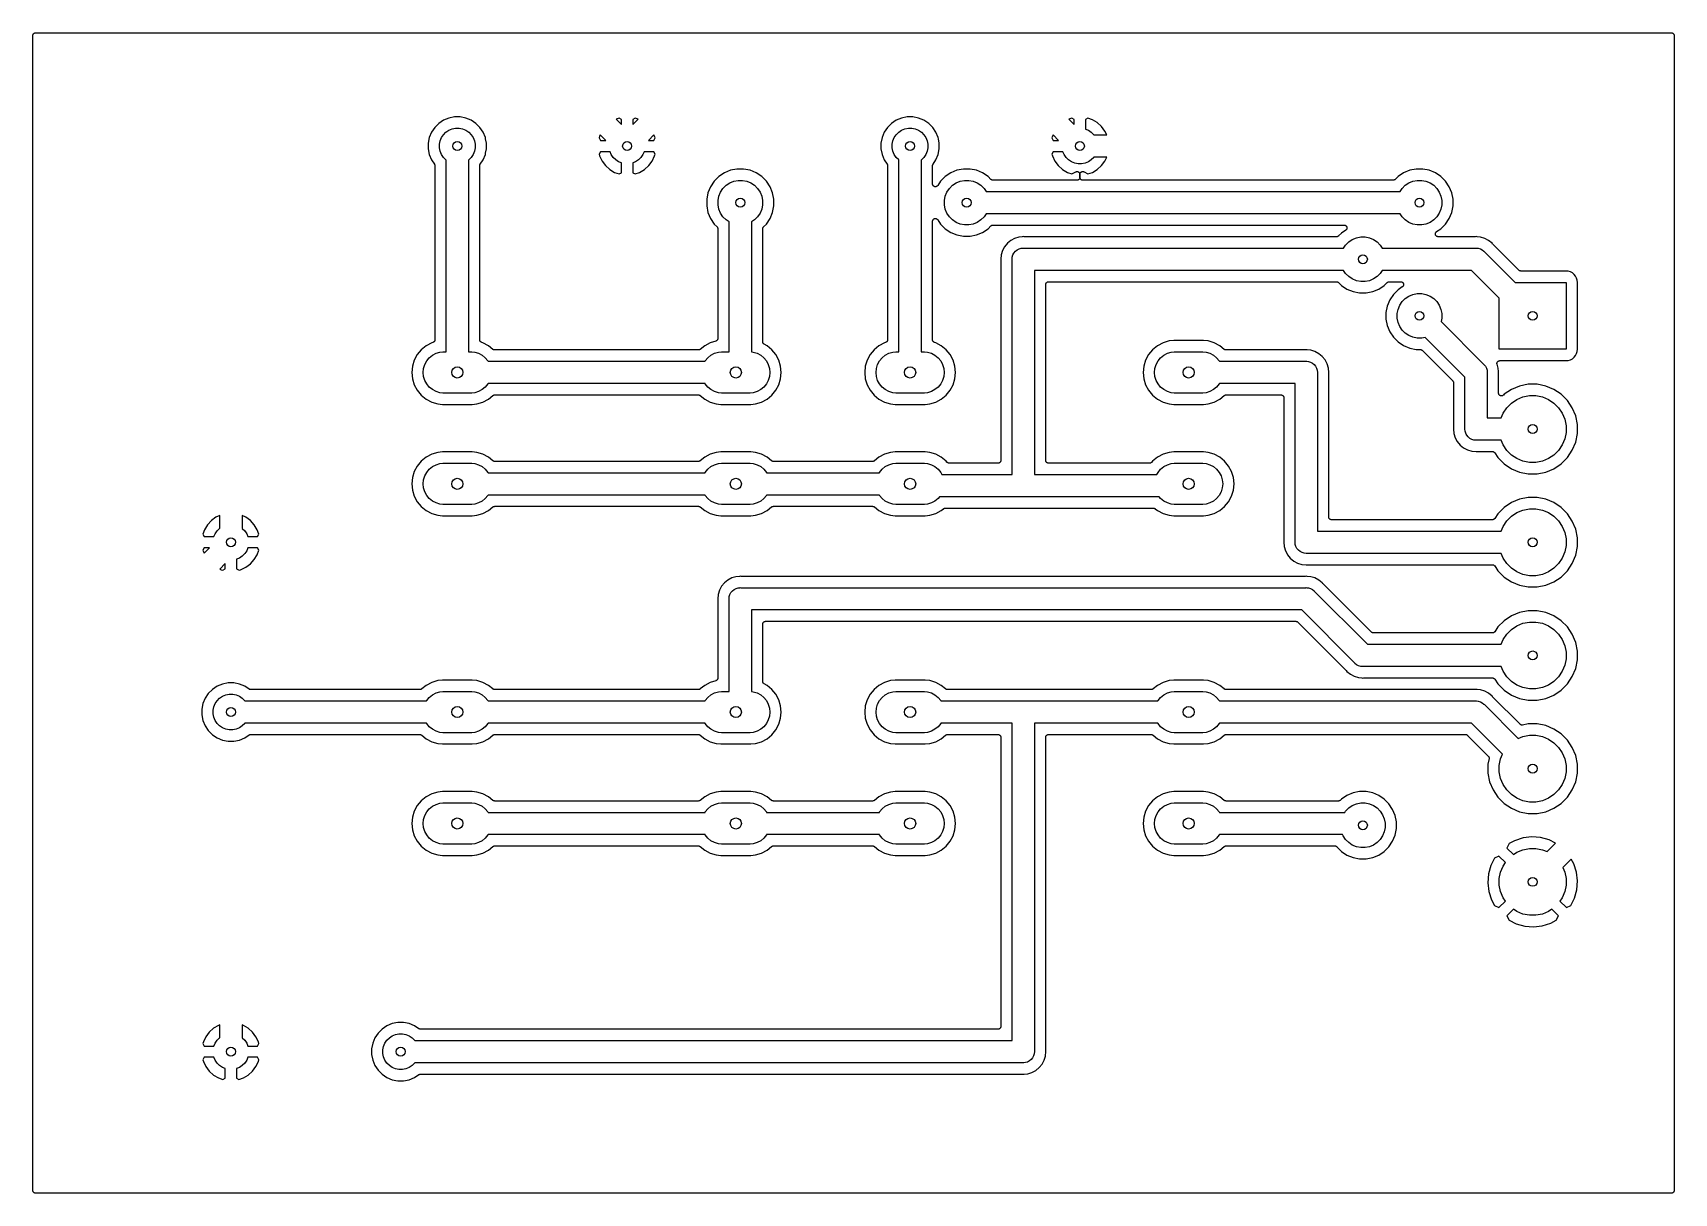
# Model space of a CAD drawing. Extents: x 4.55 to 7.45, y -4.55 to -2.5.
import ezdxf

# ---------------------------------------------------------------- set-up
doc = ezdxf.new("R2010")
doc.units = 0
doc.header["$MEASUREMENT"] = 0
doc.layers.add('BLACK', color=7, linetype='CONTINUOUS')

msp = doc.modelspace()

# ---------------------------------------------------------------- linework, layer by layer
at = {"layer": 'BLACK', "linetype": 'CONTINUOUS'}
for p, q in [((4.55, -2.50493), (4.55005, -2.50446)), ((4.55, -2.50496), (4.55, -2.50493)), ((4.55, -2.50497), (4.55, -2.50496)), ((4.55, -2.50497), (4.55, -2.50497)), ((4.55, -2.505), (4.55, -2.50497)), ((4.55, -4.545), (4.55, -2.505)), ((4.55005, -2.50446), (4.5501, -2.50399)), ((4.5501, -2.50399), (4.55011, -2.50398)), ((4.55011, -2.50396), (4.55025, -2.50351)), ((4.55011, -2.50398), (4.55011, -2.50396)), ((4.55025, -2.50351), (4.55039, -2.50306)), ((4.55039, -2.50306), (4.5504, -2.50305)), ((4.5504, -2.50303), (4.55063, -2.50262)), ((4.5504, -2.50305), (4.5504, -2.50303)), ((4.55063, -2.50262), (4.55085, -2.5022)), ((4.55085, -2.5022), (4.55087, -2.50219)), ((4.55087, -2.50218), (4.55118, -2.50182)), ((4.55087, -2.50219), (4.55087, -2.50218)), ((4.55118, -2.50182), (4.55148, -2.50145)), ((4.55148, -2.50145), (4.55149, -2.50144)), ((4.55149, -2.50144), (4.5515, -2.50143)), ((4.5515, -2.50143), (4.55187, -2.50113)), ((4.55187, -2.50113), (4.55223, -2.50084)), ((4.55223, -2.50084), (4.55225, -2.50083)), ((4.55225, -2.50083), (4.55226, -2.50082)), ((4.55226, -2.50082), (4.55268, -2.5006)), ((4.55268, -2.5006), (4.55309, -2.50038)), ((4.55309, -2.50038), (4.55311, -2.50037)), ((4.55311, -2.50037), (4.55313, -2.50036)), ((4.55313, -2.50036), (4.55358, -2.50023)), ((4.55358, -2.50023), (4.55403, -2.5001)), ((4.55403, -2.5001), (4.55405, -2.50009)), ((4.55405, -2.50009), (4.55406, -2.50009)), ((4.55406, -2.50009), (4.55453, -2.50005)), ((4.55453, -2.50005), (4.555, -2.5)), ((4.555, -2.5), (7.445, -2.5)), ((7.445, -2.5), (7.44503, -2.5)), ((7.44503, -2.5), (7.44503, -2.5)), ((7.44503, -2.5), (7.44504, -2.5)), ((7.44504, -2.5), (7.44507, -2.5)), ((7.44507, -2.5), (7.44554, -2.50005)), ((7.44554, -2.50005), (7.44601, -2.5001)), ((7.44601, -2.5001), (7.44602, -2.50011)), ((7.44602, -2.50011), (7.44604, -2.50011)), ((7.44604, -2.50011), (7.44649, -2.50025)), ((7.44649, -2.50025), (7.44694, -2.50039)), ((7.44694, -2.50039), (7.44695, -2.5004)), ((7.44695, -2.5004), (7.44697, -2.5004)), ((7.44697, -2.5004), (7.44738, -2.50063)), ((7.44738, -2.50063), (7.4478, -2.50085)), ((7.4478, -2.50085), (7.44781, -2.50087)), ((7.44781, -2.50087), (7.44782, -2.50087)), ((7.44782, -2.50087), (7.44818, -2.50118)), ((7.44818, -2.50118), (7.44855, -2.50148)), ((7.44855, -2.50148), (7.44856, -2.50149)), ((7.44856, -2.50149), (7.44857, -2.5015)), ((7.44857, -2.5015), (7.44887, -2.50187)), ((7.44887, -2.50187), (7.44916, -2.50223)), ((7.44916, -2.50223), (7.44917, -2.50225)), ((7.44917, -2.50225), (7.44918, -2.50226)), ((7.44918, -2.50226), (7.4494, -2.50268)), ((7.4494, -2.50268), (7.44962, -2.50309)), ((7.44962, -2.50309), (7.44963, -2.50311)), ((7.44963, -2.50311), (7.44964, -2.50313)), ((7.44964, -2.50313), (7.44977, -2.50358)), ((7.44977, -2.50358), (7.4499, -2.50403)), ((7.4499, -2.50403), (7.44991, -2.50405)), ((7.44991, -2.50405), (7.44991, -2.50406)), ((7.44991, -2.50406), (7.44995, -2.50453)), ((7.44995, -2.50453), (7.45, -2.505)), ((7.45, -2.505), (7.45, -4.545)), ((5.26, -2.66717), (5.25436, -2.67561)), ((5.26717, -2.66), (5.26, -2.66717)), ((5.27561, -2.65436), (5.26717, -2.66)), ((5.28498, -2.65048), (5.27561, -2.65436)), ((5.29493, -2.6485), (5.28498, -2.65048)), ((5.30507, -2.6485), (5.29493, -2.6485)), ((5.31502, -2.65048), (5.30507, -2.6485)), ((5.32439, -2.65436), (5.31502, -2.65048)), ((5.33283, -2.66), (5.32439, -2.65436)), ((5.34, -2.66717), (5.33283, -2.66)), ((5.34564, -2.67561), (5.34, -2.66717)), ((5.58583, -2.65066), (5.58044, -2.6526)), ((5.58044, -2.6526), (5.59, -2.66216)), ((5.59, -2.65294), (5.58583, -2.65066)), ((5.59, -2.66216), (5.59, -2.65294)), ((5.61417, -2.65066), (5.61, -2.65294)), ((5.61, -2.66216), (5.61956, -2.6526)), ((5.61, -2.65294), (5.61, -2.66216)), ((5.61956, -2.6526), (5.61417, -2.65066)), ((6.06, -2.66717), (6.05436, -2.67561)), ((6.06717, -2.66), (6.06, -2.66717)), ((6.07561, -2.65436), (6.06717, -2.66)), ((6.08498, -2.65048), (6.07561, -2.65436)), ((6.09493, -2.6485), (6.08498, -2.65048)), ((6.10507, -2.6485), (6.09493, -2.6485)), ((6.11502, -2.65048), (6.10507, -2.6485)), ((6.12439, -2.65436), (6.11502, -2.65048)), ((6.13283, -2.66), (6.12439, -2.65436)), ((6.14, -2.66717), (6.13283, -2.66)), ((6.14564, -2.67561), (6.14, -2.66717)), ((6.38583, -2.65066), (6.38044, -2.6526)), ((6.38044, -2.6526), (6.39, -2.66216)), ((6.39, -2.65294), (6.38583, -2.65066)), ((6.39, -2.66216), (6.39, -2.65294)), ((6.41417, -2.65066), (6.41, -2.65294)), ((6.41, -2.65294), (6.41, -2.67005)), ((6.42202, -2.65348), (6.41417, -2.65066)), ((6.43067, -2.65867), (6.42202, -2.65348)), ((6.43815, -2.66544), (6.43067, -2.65867)), ((6.44416, -2.67355), (6.43815, -2.66544)), ((5.25048, -2.68498), (5.2485, -2.69493)), ((5.2485, -2.69493), (5.2485, -2.70507)), ((5.25436, -2.67561), (5.25048, -2.68498)), ((5.2685, -2.6969), (5.26971, -2.69081)), ((5.2685, -2.7031), (5.2685, -2.6969)), ((5.26971, -2.69081), (5.27209, -2.68508)), ((5.27209, -2.68508), (5.27554, -2.67992)), ((5.27554, -2.67992), (5.27992, -2.67554)), ((5.27992, -2.67554), (5.28508, -2.67209)), ((5.28508, -2.67209), (5.29081, -2.66971)), ((5.29081, -2.66971), (5.2969, -2.6685)), ((5.2969, -2.6685), (5.3031, -2.6685)), ((5.3031, -2.6685), (5.30919, -2.66971)), ((5.30919, -2.66971), (5.31492, -2.67209)), ((5.31492, -2.67209), (5.32008, -2.67554)), ((5.32008, -2.67554), (5.32446, -2.67992)), ((5.32446, -2.67992), (5.32791, -2.68508)), ((5.32791, -2.68508), (5.33029, -2.69081)), ((5.33029, -2.69081), (5.3315, -2.6969)), ((5.3315, -2.6969), (5.3315, -2.7031)), ((5.34952, -2.68498), (5.34564, -2.67561)), ((5.34997, -2.68723), (5.34952, -2.68498)), ((5.3515, -2.69493), (5.34997, -2.68723)), ((5.3515, -2.70507), (5.3515, -2.69493)), ((5.55148, -2.68278), (5.5506, -2.6857)), ((5.5506, -2.6857), (5.55296, -2.69)), ((5.55259, -2.68043), (5.55148, -2.68278)), ((5.56216, -2.69), (5.55259, -2.68043)), ((5.55296, -2.69), (5.56216, -2.69)), ((5.64741, -2.68043), (5.63784, -2.69)), ((5.63784, -2.69), (5.64704, -2.69)), ((5.64704, -2.69), (5.6494, -2.6857)), ((5.64852, -2.68278), (5.64741, -2.68043)), ((5.6494, -2.6857), (5.64852, -2.68278)), ((6.05048, -2.68498), (6.0485, -2.69493)), ((6.0485, -2.69493), (6.0485, -2.70507)), ((6.05436, -2.67561), (6.05048, -2.68498)), ((6.0685, -2.6969), (6.06971, -2.69081)), ((6.0685, -2.7031), (6.0685, -2.6969)), ((6.06971, -2.69081), (6.07209, -2.68508)), ((6.07209, -2.68508), (6.07554, -2.67992)), ((6.07554, -2.67992), (6.07992, -2.67554)), ((6.07992, -2.67554), (6.08508, -2.67209)), ((6.08508, -2.67209), (6.09081, -2.66971)), ((6.09081, -2.66971), (6.0969, -2.6685)), ((6.0969, -2.6685), (6.1031, -2.6685)), ((6.1031, -2.6685), (6.10919, -2.66971)), ((6.10919, -2.66971), (6.11492, -2.67209)), ((6.11492, -2.67209), (6.12008, -2.67554)), ((6.12008, -2.67554), (6.12446, -2.67992)), ((6.12446, -2.67992), (6.12791, -2.68508)), ((6.12791, -2.68508), (6.13029, -2.69081)), ((6.13029, -2.69081), (6.1315, -2.6969)), ((6.1315, -2.6969), (6.1315, -2.7031)), ((6.14952, -2.68498), (6.14564, -2.67561)), ((6.14997, -2.68723), (6.14952, -2.68498)), ((6.1515, -2.69493), (6.14997, -2.68723)), ((6.1515, -2.70507), (6.1515, -2.69493)), ((6.35148, -2.68278), (6.3506, -2.6857)), ((6.3506, -2.6857), (6.35296, -2.69)), ((6.35259, -2.68043), (6.35148, -2.68278)), ((6.36216, -2.69), (6.35259, -2.68043)), ((6.35296, -2.69), (6.36216, -2.69)), ((6.41, -2.67005), (6.41492, -2.67209)), ((6.41492, -2.67209), (6.42008, -2.67554)), ((6.42008, -2.67554), (6.42446, -2.67992)), ((6.42446, -2.67992), (6.42473, -2.68031)), ((6.42473, -2.68031), (6.44735, -2.68031)), ((6.44735, -2.68031), (6.44416, -2.67355)), ((5.2485, -2.70507), (5.25048, -2.71502)), ((5.25048, -2.71502), (5.25436, -2.72439)), ((5.25436, -2.72439), (5.25947, -2.73204)), ((5.26971, -2.70919), (5.2685, -2.7031)), ((5.27209, -2.71492), (5.26971, -2.70919)), ((5.27554, -2.72008), (5.27209, -2.71492)), ((5.27992, -2.72446), (5.27554, -2.72008)), ((5.28031, -2.72473), (5.27992, -2.72446)), ((5.28031, -3.06358), (5.28031, -2.72473)), ((5.32008, -2.72446), (5.31969, -2.72473)), ((5.31969, -2.72473), (5.31969, -3.06358)), ((5.32446, -2.72008), (5.32008, -2.72446)), ((5.32791, -2.71492), (5.32446, -2.72008)), ((5.33029, -2.70919), (5.32791, -2.71492)), ((5.3315, -2.7031), (5.33029, -2.70919)), ((5.34053, -2.73204), (5.34564, -2.72439)), ((5.34564, -2.72439), (5.34952, -2.71502)), ((5.34952, -2.71502), (5.34997, -2.71277)), ((5.34997, -2.71277), (5.3515, -2.70507)), ((5.34997, -2.71277), (5.34997, -2.71277)), ((5.55296, -2.71), (5.5506, -2.7143)), ((5.5506, -2.7143), (5.55148, -2.71722)), ((5.55148, -2.71722), (5.55584, -2.72645)), ((5.57005, -2.71), (5.55296, -2.71)), ((5.57209, -2.71492), (5.57005, -2.71)), ((5.57554, -2.72008), (5.57209, -2.71492)), ((5.57992, -2.72446), (5.57554, -2.72008)), ((5.58508, -2.72791), (5.57992, -2.72446)), ((5.62008, -2.72446), (5.61492, -2.72791)), ((5.62446, -2.72008), (5.62008, -2.72446)), ((5.62791, -2.71492), (5.62446, -2.72008)), ((5.62995, -2.71), (5.62791, -2.71492)), ((5.64704, -2.71), (5.62995, -2.71)), ((5.64416, -2.72645), (5.64852, -2.71722)), ((5.6494, -2.7143), (5.64704, -2.71)), ((5.64852, -2.71722), (5.6494, -2.7143)), ((6.0485, -2.70507), (6.05048, -2.71502)), ((6.05048, -2.71502), (6.05436, -2.72439)), ((6.05436, -2.72439), (6.05947, -2.73204)), ((6.06971, -2.70919), (6.0685, -2.7031)), ((6.07209, -2.71492), (6.06971, -2.70919)), ((6.07554, -2.72008), (6.07209, -2.71492)), ((6.07992, -2.72446), (6.07554, -2.72008)), ((6.08031, -2.72473), (6.07992, -2.72446)), ((6.08031, -3.06358), (6.08031, -2.72473)), ((6.12008, -2.72446), (6.11969, -2.72473)), ((6.11969, -2.72473), (6.11969, -3.06358)), ((6.12446, -2.72008), (6.12008, -2.72446)), ((6.12791, -2.71492), (6.12446, -2.72008)), ((6.13029, -2.70919), (6.12791, -2.71492)), ((6.1315, -2.7031), (6.13029, -2.70919)), ((6.14053, -2.73204), (6.14564, -2.72439)), ((6.14564, -2.72439), (6.14952, -2.71502)), ((6.14952, -2.71502), (6.1515, -2.70507)), ((6.35296, -2.71), (6.3506, -2.7143)), ((6.3506, -2.7143), (6.35148, -2.71722)), ((6.35148, -2.71722), (6.35584, -2.72645)), ((6.37005, -2.71), (6.35296, -2.71)), ((6.37209, -2.71492), (6.37005, -2.71)), ((6.37554, -2.72008), (6.37209, -2.71492)), ((6.37992, -2.72446), (6.37554, -2.72008)), ((6.38508, -2.72791), (6.37992, -2.72446)), ((6.42008, -2.72446), (6.41492, -2.72791)), ((6.42446, -2.72008), (6.42008, -2.72446)), ((6.42473, -2.71969), (6.42446, -2.72008)), ((6.44735, -2.71969), (6.42473, -2.71969)), ((6.44416, -2.72645), (6.44735, -2.71969)), ((5.25947, -2.73204), (5.25948, -2.73205)), ((5.25948, -2.73205), (5.25948, -2.73205)), ((5.25948, -2.73205), (5.25948, -2.73205)), ((5.25948, -2.73205), (5.25951, -2.73209)), ((5.25951, -2.73209), (5.25972, -2.73251)), ((5.25972, -2.73251), (5.25994, -2.73291)), ((5.25994, -2.73291), (5.25995, -2.73294)), ((5.25995, -2.73294), (5.25996, -2.73296)), ((5.25996, -2.73296), (5.26009, -2.7334)), ((5.26009, -2.7334), (5.26022, -2.73384)), ((5.26022, -2.73384), (5.26022, -2.73387)), ((5.26022, -2.73387), (5.26023, -2.7339)), ((5.26023, -2.7339), (5.26027, -2.73436)), ((5.26027, -2.73436), (5.26031, -2.73481)), ((5.26031, -2.73481), (5.26032, -3.04222)), ((5.33969, -2.73474), (5.33974, -2.73429)), ((5.33969, -2.7348), (5.33969, -2.73474)), ((5.33969, -2.73481), (5.33969, -2.7348)), ((5.33969, -2.7348), (5.33969, -2.7348)), ((5.33969, -2.7348), (5.33969, -2.7348)), ((5.33969, -3.04222), (5.33969, -2.73481)), ((5.33974, -2.73429), (5.33978, -2.73383)), ((5.33978, -2.73383), (5.33979, -2.7338)), ((5.33979, -2.73377), (5.33993, -2.73333)), ((5.33979, -2.7338), (5.33979, -2.73377)), ((5.33993, -2.73333), (5.34007, -2.7329)), ((5.34007, -2.7329), (5.34008, -2.73287)), ((5.34008, -2.73287), (5.34009, -2.73284)), ((5.34009, -2.73284), (5.34031, -2.73244)), ((5.34031, -2.73244), (5.34053, -2.73204)), ((5.55584, -2.72645), (5.56185, -2.73456)), ((5.56185, -2.73456), (5.56933, -2.74133)), ((5.56933, -2.74133), (5.57798, -2.74652)), ((5.57798, -2.74652), (5.58583, -2.74934)), ((5.59, -2.72995), (5.58508, -2.72791)), ((5.58583, -2.74934), (5.59, -2.74706)), ((5.59, -2.74706), (5.59, -2.72995)), ((5.61492, -2.72791), (5.61, -2.72995)), ((5.61, -2.72995), (5.61, -2.74706)), ((5.61, -2.74706), (5.61417, -2.74934)), ((5.61417, -2.74934), (5.62202, -2.74652)), ((5.62202, -2.74652), (5.63067, -2.74133)), ((5.63067, -2.74133), (5.63815, -2.73456)), ((5.63815, -2.73456), (5.64416, -2.72645)), ((5.76215, -2.75388), (5.75388, -2.76215)), ((5.77188, -2.74739), (5.76215, -2.75388)), ((5.78268, -2.74291), (5.77188, -2.74739)), ((5.79415, -2.74063), (5.78268, -2.74291)), ((5.80585, -2.74063), (5.79415, -2.74063)), ((5.81732, -2.74291), (5.80585, -2.74063)), ((5.82812, -2.74739), (5.81732, -2.74291)), ((5.83785, -2.75388), (5.82812, -2.74739)), ((5.84612, -2.76215), (5.83785, -2.75388)), ((6.05947, -2.73204), (6.05948, -2.73205)), ((6.05948, -2.73205), (6.05948, -2.73205)), ((6.05948, -2.73205), (6.05948, -2.73205)), ((6.05948, -2.73205), (6.05951, -2.73209)), ((6.05951, -2.73209), (6.05972, -2.73251)), ((6.05972, -2.73251), (6.05994, -2.73291)), ((6.05994, -2.73291), (6.05995, -2.73294)), ((6.05995, -2.73294), (6.05996, -2.73296)), ((6.05996, -2.73296), (6.06009, -2.7334)), ((6.06009, -2.7334), (6.06022, -2.73384)), ((6.06022, -2.73384), (6.06022, -2.73387)), ((6.06022, -2.73387), (6.06023, -2.7339)), ((6.06023, -2.7339), (6.06027, -2.73436)), ((6.06027, -2.73436), (6.06031, -2.73481)), ((6.06031, -2.73481), (6.06032, -3.04222)), ((6.13969, -2.73474), (6.13974, -2.73429)), ((6.13969, -2.7348), (6.13969, -2.73474)), ((6.13969, -2.73481), (6.13969, -2.7348)), ((6.13969, -2.7348), (6.13969, -2.7348)), ((6.13969, -2.7348), (6.13969, -2.7348)), ((6.13969, -2.76692), (6.13969, -2.73481)), ((6.13974, -2.73429), (6.13978, -2.73383)), ((6.13978, -2.73383), (6.13979, -2.7338)), ((6.13979, -2.73377), (6.13993, -2.73333)), ((6.13979, -2.7338), (6.13979, -2.73377)), ((6.13993, -2.73333), (6.14007, -2.7329)), ((6.14007, -2.7329), (6.14008, -2.73287)), ((6.14008, -2.73287), (6.14009, -2.73284)), ((6.14009, -2.73284), (6.14031, -2.73244)), ((6.14031, -2.73244), (6.14053, -2.73204)), ((6.16215, -2.75388), (6.15388, -2.76215)), ((6.17188, -2.74739), (6.16215, -2.75388)), ((6.18268, -2.74291), (6.17188, -2.74739)), ((6.19415, -2.74063), (6.18268, -2.74291)), ((6.20585, -2.74063), (6.19415, -2.74063)), ((6.21732, -2.74291), (6.20585, -2.74063)), ((6.22812, -2.74739), (6.21732, -2.74291)), ((6.23785, -2.75388), (6.22812, -2.74739)), ((6.24281, -2.75885), (6.23785, -2.75388)), ((6.35584, -2.72645), (6.36185, -2.73456)), ((6.36185, -2.73456), (6.36933, -2.74133)), ((6.36933, -2.74133), (6.37798, -2.74652)), ((6.37798, -2.74652), (6.38583, -2.74934)), ((6.39081, -2.73029), (6.38508, -2.72791)), ((6.38583, -2.74934), (6.3926, -2.74564)), ((6.3969, -2.7315), (6.39081, -2.73029)), ((6.3926, -2.74564), (6.39266, -2.7456)), ((6.39266, -2.7456), (6.3929, -2.74551)), ((6.3929, -2.74551), (6.39313, -2.74539)), ((6.39313, -2.74539), (6.39335, -2.74532)), ((6.39335, -2.74532), (6.39357, -2.74523)), ((6.39357, -2.74523), (6.39382, -2.74519)), ((6.39382, -2.74519), (6.39406, -2.74511)), ((6.39406, -2.74511), (6.3943, -2.74509)), ((6.3943, -2.74509), (6.39453, -2.74505)), ((6.39453, -2.74505), (6.39478, -2.74505)), ((6.39478, -2.74505), (6.39503, -2.74502)), ((6.39503, -2.74502), (6.39527, -2.74505)), ((6.39527, -2.74505), (6.3955, -2.74505)), ((6.3955, -2.74505), (6.39575, -2.7451)), ((6.39575, -2.7451), (6.39601, -2.74513)), ((6.39601, -2.74513), (6.39623, -2.7452)), ((6.39623, -2.7452), (6.39646, -2.74524)), ((6.39646, -2.74524), (6.39669, -2.74534)), ((6.39669, -2.74534), (6.39694, -2.74542)), ((6.4031, -2.7315), (6.3969, -2.7315)), ((6.39694, -2.74542), (6.39714, -2.74553)), ((6.39714, -2.74553), (6.39736, -2.74562)), ((6.39736, -2.74562), (6.39757, -2.74576)), ((6.39757, -2.74576), (6.3978, -2.74588)), ((6.3978, -2.74588), (6.39798, -2.74603)), ((6.39798, -2.74603), (6.39817, -2.74616)), ((6.39817, -2.74616), (6.39835, -2.74634)), ((6.39835, -2.74634), (6.39855, -2.7465)), ((6.39855, -2.7465), (6.3987, -2.74668)), ((6.3987, -2.74668), (6.39886, -2.74685)), ((6.39886, -2.74685), (6.399, -2.74706)), ((6.399, -2.74706), (6.39916, -2.74726)), ((6.39916, -2.74726), (6.39927, -2.74746)), ((6.39927, -2.74746), (6.3994, -2.74766)), ((6.3994, -2.74766), (6.3995, -2.74789)), ((6.3995, -2.74789), (6.39962, -2.74812)), ((6.39962, -2.74812), (6.39969, -2.74834)), ((6.39969, -2.74834), (6.39978, -2.74856)), ((6.39978, -2.74856), (6.39983, -2.74881)), ((6.39983, -2.74881), (6.3999, -2.74905)), ((6.3999, -2.74905), (6.39993, -2.74929)), ((6.39993, -2.74929), (6.39997, -2.74952)), ((6.39997, -2.74952), (6.39997, -2.74977)), ((6.39997, -2.74977), (6.4, -2.75002)), ((6.4, -2.74995), (6.40003, -2.7497)), ((6.4, -2.75002), (6.4, -2.74995)), ((6.4, -2.75531), (6.4, -2.75002)), ((6.4, -2.75002), (6.4, -2.75531)), ((6.40003, -2.74945), (6.40008, -2.74922)), ((6.40003, -2.7497), (6.40003, -2.74945)), ((6.40008, -2.74922), (6.40011, -2.74899)), ((6.40011, -2.74899), (6.40019, -2.74874)), ((6.40019, -2.74874), (6.40024, -2.74849)), ((6.40024, -2.74849), (6.40033, -2.74828)), ((6.40033, -2.74828), (6.4004, -2.74805)), ((6.4004, -2.74805), (6.40053, -2.74783)), ((6.40053, -2.74783), (6.40063, -2.7476)), ((6.40063, -2.7476), (6.40076, -2.7474)), ((6.40076, -2.7474), (6.40087, -2.7472)), ((6.40087, -2.7472), (6.40104, -2.747)), ((6.40104, -2.747), (6.40118, -2.74679)), ((6.40118, -2.74679), (6.40135, -2.74663)), ((6.40135, -2.74663), (6.4015, -2.74645)), ((6.4015, -2.74645), (6.4017, -2.74629)), ((6.4017, -2.74629), (6.40188, -2.74611)), ((6.40188, -2.74611), (6.40208, -2.74599)), ((6.40208, -2.74599), (6.40226, -2.74584)), ((6.40226, -2.74584), (6.40249, -2.74572)), ((6.40249, -2.74572), (6.4027, -2.74558)), ((6.4027, -2.74558), (6.40292, -2.7455)), ((6.40292, -2.7455), (6.40313, -2.74539)), ((6.40919, -2.73029), (6.4031, -2.7315)), ((6.40313, -2.74539), (6.40337, -2.74532)), ((6.40337, -2.74532), (6.40361, -2.74522)), ((6.40361, -2.74522), (6.40384, -2.74518)), ((6.40384, -2.74518), (6.40406, -2.74511)), ((6.40406, -2.74511), (6.40432, -2.74509)), ((6.40432, -2.74509), (6.40457, -2.74504)), ((6.40457, -2.74504), (6.4048, -2.74505)), ((6.4048, -2.74505), (6.40503, -2.74502)), ((6.40503, -2.74502), (6.40529, -2.74505)), ((6.40529, -2.74505), (6.40554, -2.74505)), ((6.40554, -2.74505), (6.40577, -2.7451)), ((6.40577, -2.7451), (6.40601, -2.74513)), ((6.40601, -2.74513), (6.40625, -2.7452)), ((6.40625, -2.7452), (6.4065, -2.74525)), ((6.4065, -2.74525), (6.40671, -2.74535)), ((6.40671, -2.74535), (6.40694, -2.74542)), ((6.40694, -2.74542), (6.40716, -2.74554)), ((6.40716, -2.74554), (6.4074, -2.74564)), ((6.4074, -2.74564), (6.41417, -2.74934)), ((6.41492, -2.72791), (6.40919, -2.73029)), ((6.41417, -2.74934), (6.42202, -2.74652)), ((6.42202, -2.74652), (6.43067, -2.74133)), ((6.43067, -2.74133), (6.43815, -2.73456)), ((6.43815, -2.73456), (6.44416, -2.72645)), ((6.96215, -2.75388), (6.95719, -2.75885)), ((6.97188, -2.74739), (6.96215, -2.75388)), ((6.98268, -2.74291), (6.97188, -2.74739)), ((6.99415, -2.74063), (6.98268, -2.74291)), ((7.00585, -2.74063), (6.99415, -2.74063)), ((7.01732, -2.74291), (7.00585, -2.74063)), ((7.02812, -2.74739), (7.01732, -2.74291)), ((7.03785, -2.75388), (7.02812, -2.74739)), ((7.04612, -2.76215), (7.03785, -2.75388)), ((5.74291, -2.78268), (5.74063, -2.79415)), ((5.74739, -2.77188), (5.74291, -2.78268)), ((5.75388, -2.76215), (5.74739, -2.77188)), ((5.76214, -2.78852), (5.76511, -2.78135)), ((5.76511, -2.78135), (5.76942, -2.7749)), ((5.76942, -2.7749), (5.7749, -2.76942)), ((5.7749, -2.76942), (5.78135, -2.76511)), ((5.78135, -2.76511), (5.78852, -2.76214)), ((5.78852, -2.76214), (5.79612, -2.76063)), ((5.79612, -2.76063), (5.80388, -2.76063)), ((5.80388, -2.76063), (5.81148, -2.76214)), ((5.81148, -2.76214), (5.81865, -2.76511)), ((5.81865, -2.76511), (5.8251, -2.76942)), ((5.8251, -2.76942), (5.83058, -2.7749)), ((5.83058, -2.7749), (5.83489, -2.78135)), ((5.83489, -2.78135), (5.83786, -2.78852)), ((5.85261, -2.77188), (5.84612, -2.76215)), ((5.85709, -2.78268), (5.85261, -2.77188)), ((5.85937, -2.79415), (5.85709, -2.78268)), ((6.13973, -2.7674), (6.13969, -2.76692)), ((6.13978, -2.76788), (6.13973, -2.7674)), ((6.13978, -2.76789), (6.13978, -2.76788)), ((6.13992, -2.76836), (6.13978, -2.76789)), ((6.13978, -2.76789), (6.13978, -2.76789)), ((6.14006, -2.76881), (6.13992, -2.76836)), ((6.14006, -2.76882), (6.14006, -2.76881)), ((6.14006, -2.76883), (6.14006, -2.76882)), ((6.14029, -2.76926), (6.14006, -2.76883)), ((6.14051, -2.76968), (6.14029, -2.76926)), ((6.14052, -2.76968), (6.14051, -2.76968)), ((6.14052, -2.76969), (6.14052, -2.76968)), ((6.14082, -2.77006), (6.14052, -2.76969)), ((6.14113, -2.77044), (6.14082, -2.77006)), ((6.14114, -2.77044), (6.14113, -2.77044)), ((6.14113, -2.77044), (6.14113, -2.77044)), ((6.14151, -2.77075), (6.14114, -2.77044)), ((6.14188, -2.77106), (6.14151, -2.77075)), ((6.14189, -2.77107), (6.14188, -2.77106)), ((6.14188, -2.77106), (6.14188, -2.77106)), ((6.14232, -2.7713), (6.14189, -2.77107)), ((6.14274, -2.77153), (6.14232, -2.7713)), ((6.14275, -2.77153), (6.14274, -2.77153)), ((6.14274, -2.77153), (6.14274, -2.77153)), ((6.14322, -2.77168), (6.14275, -2.77153)), ((6.14367, -2.77182), (6.14322, -2.77168)), ((6.14368, -2.77182), (6.14367, -2.77182)), ((6.14367, -2.77182), (6.14367, -2.77182)), ((6.14417, -2.77187), (6.14368, -2.77182)), ((6.14464, -2.77192), (6.14417, -2.77187)), ((6.14465, -2.77192), (6.14464, -2.77192)), ((6.14464, -2.77192), (6.14464, -2.77192)), ((6.14513, -2.77188), (6.14465, -2.77192)), ((6.14561, -2.77184), (6.14513, -2.77188)), ((6.14562, -2.77183), (6.14561, -2.77184)), ((6.14609, -2.7717), (6.14562, -2.77183)), ((6.14562, -2.77183), (6.14562, -2.77183)), ((6.14655, -2.77156), (6.14609, -2.7717)), ((6.14656, -2.77156), (6.14655, -2.77156)), ((6.14655, -2.77156), (6.14655, -2.77156)), ((6.14699, -2.77133), (6.14656, -2.77156)), ((6.14741, -2.77111), (6.14699, -2.77133)), ((6.14742, -2.77111), (6.14741, -2.77111)), ((6.1478, -2.77081), (6.14742, -2.77111)), ((6.14742, -2.77111), (6.14742, -2.77111)), ((6.14817, -2.7705), (6.1478, -2.77081)), ((6.14818, -2.7705), (6.14817, -2.7705)), ((6.14849, -2.77013), (6.14818, -2.77049)), ((6.14818, -2.77049), (6.14818, -2.7705)), ((6.1488, -2.76976), (6.14849, -2.77013)), ((6.14881, -2.76975), (6.1488, -2.76976)), ((6.14884, -2.7697), (6.14881, -2.76975)), ((6.14881, -2.76975), (6.14881, -2.76975)), ((6.14881, -2.76975), (6.14881, -2.76975)), ((6.15388, -2.76215), (6.14884, -2.7697)), ((6.16214, -2.78852), (6.16511, -2.78135)), ((6.16511, -2.78135), (6.16942, -2.7749)), ((6.16942, -2.7749), (6.1749, -2.76942)), ((6.1749, -2.76942), (6.18135, -2.76511)), ((6.18135, -2.76511), (6.18852, -2.76214)), ((6.18852, -2.76214), (6.19612, -2.76063)), ((6.19612, -2.76063), (6.20388, -2.76063)), ((6.20388, -2.76063), (6.21148, -2.76214)), ((6.21148, -2.76214), (6.21865, -2.76511)), ((6.21865, -2.76511), (6.2251, -2.76942)), ((6.2251, -2.76942), (6.23058, -2.7749)), ((6.23058, -2.7749), (6.2342, -2.78031)), ((6.2342, -2.78031), (6.9658, -2.78031)), ((6.24317, -2.75914), (6.24281, -2.75885)), ((6.24352, -2.75944), (6.24317, -2.75914)), ((6.24355, -2.75945), (6.24352, -2.75944)), ((6.24357, -2.75947), (6.24355, -2.75945)), ((6.24397, -2.75969), (6.24357, -2.75947)), ((6.24438, -2.75991), (6.24397, -2.75969)), ((6.2444, -2.75992), (6.24438, -2.75991)), ((6.24443, -2.75993), (6.2444, -2.75992)), ((6.24487, -2.76007), (6.24443, -2.75993)), ((6.24531, -2.76021), (6.24487, -2.76007)), ((6.24533, -2.76021), (6.24531, -2.76021)), ((6.24536, -2.76022), (6.24533, -2.76021)), ((6.24582, -2.76026), (6.24536, -2.76022)), ((6.24628, -2.76031), (6.24582, -2.76026)), ((6.24633, -2.76031), (6.24628, -2.76031)), ((6.24635, -2.76031), (6.24633, -2.76031)), ((6.24633, -2.76031), (6.24633, -2.76031)), ((6.24633, -2.76031), (6.24633, -2.76031)), ((6.395, -2.76031), (6.24635, -2.76031)), ((6.39547, -2.76027), (6.395, -2.76031)), ((6.39594, -2.76023), (6.39547, -2.76027)), ((6.39595, -2.76022), (6.39594, -2.76023)), ((6.39597, -2.76022), (6.39595, -2.76022)), ((6.39642, -2.76008), (6.39597, -2.76022)), ((6.39687, -2.75995), (6.39642, -2.76008)), ((6.39689, -2.75994), (6.39687, -2.75995)), ((6.39691, -2.75994), (6.39689, -2.75994)), ((6.39732, -2.75972), (6.39691, -2.75994)), ((6.39774, -2.7595), (6.39732, -2.75972)), ((6.39775, -2.75949), (6.39774, -2.7595)), ((6.39777, -2.75948), (6.39775, -2.75949)), ((6.39813, -2.75918), (6.39777, -2.75948)), ((6.3985, -2.75889), (6.39813, -2.75918)), ((6.39851, -2.75887), (6.3985, -2.75889)), ((6.39852, -2.75886), (6.39851, -2.75887)), ((6.39882, -2.7585), (6.39852, -2.75886)), ((6.39913, -2.75814), (6.39882, -2.7585)), ((6.39915, -2.75811), (6.39913, -2.75812)), ((6.39913, -2.75812), (6.39913, -2.75814)), ((6.39937, -2.7577), (6.39915, -2.75811)), ((6.3996, -2.75728), (6.39937, -2.7577)), ((6.39961, -2.75725), (6.3996, -2.75727)), ((6.3996, -2.75727), (6.3996, -2.75728)), ((6.39975, -2.7568), (6.39961, -2.75725)), ((6.39989, -2.75635), (6.39975, -2.7568)), ((6.3999, -2.75632), (6.39989, -2.75634)), ((6.39989, -2.75634), (6.39989, -2.75635)), ((6.39995, -2.75585), (6.3999, -2.75632)), ((6.4, -2.75538), (6.39995, -2.75585)), ((6.40005, -2.75578), (6.4, -2.75531)), ((6.4, -2.75531), (6.4, -2.75535)), ((6.4, -2.75535), (6.4, -2.75535)), ((6.4, -2.75535), (6.4, -2.75535)), ((6.4, -2.75535), (6.4, -2.75538)), ((6.40009, -2.75625), (6.40005, -2.75578)), ((6.40009, -2.75627), (6.40009, -2.75625)), ((6.4001, -2.75629), (6.40009, -2.75627)), ((6.40023, -2.75674), (6.4001, -2.75629)), ((6.40036, -2.75719), (6.40023, -2.75674)), ((6.40037, -2.7572), (6.40036, -2.75719)), ((6.40038, -2.75722), (6.40037, -2.7572)), ((6.4006, -2.75764), (6.40038, -2.75722)), ((6.40082, -2.75805), (6.4006, -2.75764)), ((6.40083, -2.75807), (6.40082, -2.75805)), ((6.40084, -2.75808), (6.40083, -2.75807)), ((6.40113, -2.75845), (6.40084, -2.75808)), ((6.40143, -2.75881), (6.40113, -2.75845)), ((6.40144, -2.75882), (6.40143, -2.75881)), ((6.40145, -2.75884), (6.40144, -2.75882)), ((6.40182, -2.75914), (6.40145, -2.75884)), ((6.40218, -2.75944), (6.40182, -2.75914)), ((6.40219, -2.75945), (6.40218, -2.75944)), ((6.4022, -2.75946), (6.40219, -2.75945)), ((6.40262, -2.75968), (6.4022, -2.75946)), ((6.40303, -2.75991), (6.40262, -2.75968)), ((6.40305, -2.75992), (6.40303, -2.75991)), ((6.40306, -2.75992), (6.40305, -2.75992)), ((6.40351, -2.76006), (6.40306, -2.75992)), ((6.40396, -2.76021), (6.40351, -2.76006)), ((6.40398, -2.76021), (6.40396, -2.76021)), ((6.40399, -2.76021), (6.40398, -2.76021)), ((6.40446, -2.76026), (6.40399, -2.76021)), ((6.40493, -2.76031), (6.40446, -2.76026)), ((6.40496, -2.76031), (6.40493, -2.76031)), ((6.40497, -2.76031), (6.40496, -2.76031)), ((6.405, -2.76031), (6.40497, -2.76031)), ((6.40497, -2.76031), (6.40497, -2.76031)), ((6.95365, -2.76031), (6.405, -2.76031)), ((6.95411, -2.76027), (6.95365, -2.76031)), ((6.95457, -2.76023), (6.95411, -2.76027)), ((6.9546, -2.76022), (6.95457, -2.76023)), ((6.95462, -2.76022), (6.9546, -2.76022)), ((6.95506, -2.76009), (6.95462, -2.76022)), ((6.95551, -2.75996), (6.95506, -2.76009)), ((6.95553, -2.75995), (6.95551, -2.75996)), ((6.95556, -2.75994), (6.95553, -2.75995)), ((6.95597, -2.75972), (6.95556, -2.75994)), ((6.95638, -2.75951), (6.95597, -2.75972)), ((6.9564, -2.75949), (6.95638, -2.75951)), ((6.95642, -2.75948), (6.9564, -2.75949)), ((6.95678, -2.75919), (6.95642, -2.75948)), ((6.95714, -2.7589), (6.95678, -2.75919)), ((6.95717, -2.75886), (6.95714, -2.7589)), ((6.95718, -2.75886), (6.95717, -2.75886)), ((6.95719, -2.75885), (6.95718, -2.75886)), ((6.95718, -2.75886), (6.95718, -2.75886)), ((6.9658, -2.78031), (6.96942, -2.7749)), ((6.96942, -2.7749), (6.9749, -2.76942)), ((6.9749, -2.76942), (6.98135, -2.76511)), ((6.98135, -2.76511), (6.98852, -2.76214)), ((6.98852, -2.76214), (6.99612, -2.76063)), ((6.99612, -2.76063), (7.00388, -2.76063)), ((7.00388, -2.76063), (7.01148, -2.76214)), ((7.01148, -2.76214), (7.01865, -2.76511)), ((7.01865, -2.76511), (7.0251, -2.76942)), ((7.0251, -2.76942), (7.03058, -2.7749)), ((7.03058, -2.7749), (7.03489, -2.78135)), ((7.03489, -2.78135), (7.03786, -2.78852)), ((7.05261, -2.77188), (7.04612, -2.76215)), ((7.05709, -2.78268), (7.05261, -2.77188)), ((7.05937, -2.79415), (7.05709, -2.78268)), ((5.74063, -2.79415), (5.74063, -2.80585)), ((5.74063, -2.80585), (5.74291, -2.81732)), ((5.76063, -2.79612), (5.76214, -2.78852)), ((5.76063, -2.80388), (5.76063, -2.79612)), ((5.76214, -2.81148), (5.76063, -2.80388)), ((5.76511, -2.81865), (5.76214, -2.81148)), ((5.83786, -2.81148), (5.83489, -2.81865)), ((5.83786, -2.78852), (5.83937, -2.79612)), ((5.83937, -2.80388), (5.83786, -2.81148)), ((5.83937, -2.79612), (5.83937, -2.80388)), ((5.85709, -2.81732), (5.85937, -2.80585)), ((5.85937, -2.80585), (5.85937, -2.79415)), ((6.16063, -2.79612), (6.16214, -2.78852)), ((6.16063, -2.80388), (6.16063, -2.79612)), ((6.16214, -2.81148), (6.16063, -2.80388)), ((6.16511, -2.81865), (6.16214, -2.81148)), ((7.03786, -2.81148), (7.03489, -2.81865)), ((7.03786, -2.78852), (7.03937, -2.79612)), ((7.03937, -2.80388), (7.03786, -2.81148)), ((7.03937, -2.79612), (7.03937, -2.80388)), ((7.05709, -2.81732), (7.05937, -2.80585)), ((7.05937, -2.80585), (7.05937, -2.79415)), ((5.74291, -2.81732), (5.74739, -2.82812)), ((5.74739, -2.82812), (5.75388, -2.83785)), ((5.75388, -2.83785), (5.75885, -2.84281)), ((5.76942, -2.8251), (5.76511, -2.81865)), ((5.7749, -2.83058), (5.76942, -2.8251)), ((5.78031, -2.8342), (5.7749, -2.83058)), ((5.78031, -3.06358), (5.78031, -2.8342)), ((5.8251, -2.83058), (5.81969, -2.8342)), ((5.81969, -2.8342), (5.81969, -3.0638)), ((5.83058, -2.8251), (5.8251, -2.83058)), ((5.83489, -2.81865), (5.83058, -2.8251)), ((5.84115, -2.84281), (5.84612, -2.83785)), ((5.84612, -2.83785), (5.85261, -2.82812)), ((5.85261, -2.82812), (5.85709, -2.81732)), ((6.13969, -2.83301), (6.13974, -2.83252)), ((6.13969, -2.83302), (6.13969, -2.83301)), ((6.13969, -2.83308), (6.13969, -2.83302)), ((6.13969, -2.83302), (6.13969, -2.83302)), ((6.13969, -2.83302), (6.13969, -2.83302)), ((6.13969, -3.04222), (6.13969, -2.83308)), ((6.13974, -2.83252), (6.13979, -2.83205)), ((6.13979, -2.83204), (6.13994, -2.83158)), ((6.13979, -2.83205), (6.13979, -2.83204)), ((6.13979, -2.83205), (6.13979, -2.83205)), ((6.13994, -2.83158), (6.14008, -2.83112)), ((6.14008, -2.83112), (6.14009, -2.83111)), ((6.14009, -2.83111), (6.14032, -2.83069)), ((6.14009, -2.83111), (6.14009, -2.83111)), ((6.14032, -2.83069), (6.14055, -2.83026)), ((6.14055, -2.83026), (6.14056, -2.83026)), ((6.14056, -2.83025), (6.14087, -2.82988)), ((6.14056, -2.83026), (6.14056, -2.83025)), ((6.14087, -2.82988), (6.14118, -2.82952)), ((6.14118, -2.82952), (6.14118, -2.82951)), ((6.14118, -2.82951), (6.14119, -2.82951)), ((6.14119, -2.82951), (6.14156, -2.8292)), ((6.14156, -2.8292), (6.14194, -2.8289)), ((6.14194, -2.8289), (6.14195, -2.82889)), ((6.14194, -2.8289), (6.14194, -2.8289)), ((6.14195, -2.82889), (6.14238, -2.82867)), ((6.14238, -2.82867), (6.1428, -2.82845)), ((6.1428, -2.82845), (6.14281, -2.82845)), ((6.14281, -2.82844), (6.14327, -2.82831)), ((6.14281, -2.82845), (6.14281, -2.82844)), ((6.14327, -2.82831), (6.14374, -2.82817)), ((6.14374, -2.82817), (6.14374, -2.82817)), ((6.14374, -2.82817), (6.14375, -2.82817)), ((6.14375, -2.82817), (6.14422, -2.82812)), ((6.14422, -2.82812), (6.14471, -2.82808)), ((6.14471, -2.82808), (6.14471, -2.82808)), ((6.14471, -2.82808), (6.14472, -2.82808)), ((6.14472, -2.82808), (6.14519, -2.82813)), ((6.14519, -2.82813), (6.14568, -2.82818)), ((6.14568, -2.82818), (6.14568, -2.82818)), ((6.14568, -2.82818), (6.14569, -2.82818)), ((6.14569, -2.82818), (6.14615, -2.82832)), ((6.14615, -2.82832), (6.14661, -2.82846)), ((6.14661, -2.82846), (6.14662, -2.82847)), ((6.14662, -2.82847), (6.14662, -2.82847)), ((6.14662, -2.82847), (6.14705, -2.8287)), ((6.14705, -2.8287), (6.14747, -2.82893)), ((6.14747, -2.82893), (6.14748, -2.82893)), ((6.14748, -2.82893), (6.14748, -2.82893)), ((6.14748, -2.82893), (6.14786, -2.82925)), ((6.14786, -2.82925), (6.14822, -2.82955)), ((6.14822, -2.82955), (6.14823, -2.82955)), ((6.14823, -2.82955), (6.14823, -2.82956)), ((6.14823, -2.82956), (6.14854, -2.82993)), ((6.14854, -2.82993), (6.14884, -2.8303)), ((6.14884, -2.8303), (6.15388, -2.83785)), ((6.15388, -2.83785), (6.16215, -2.84612)), ((6.16942, -2.8251), (6.16511, -2.81865)), ((6.1749, -2.83058), (6.16942, -2.8251)), ((6.18135, -2.83489), (6.1749, -2.83058)), ((6.18852, -2.83786), (6.18135, -2.83489)), ((6.19612, -2.83937), (6.18852, -2.83786)), ((6.20388, -2.83937), (6.19612, -2.83937)), ((6.21148, -2.83786), (6.20388, -2.83937)), ((6.21865, -2.83489), (6.21148, -2.83786)), ((6.2251, -2.83058), (6.21865, -2.83489)), ((6.23058, -2.8251), (6.2251, -2.83058)), ((6.2342, -2.81969), (6.23058, -2.8251)), ((6.9658, -2.81969), (6.2342, -2.81969)), ((6.23785, -2.84612), (6.24281, -2.84115)), ((6.24281, -2.84115), (6.24282, -2.84114)), ((6.24282, -2.84114), (6.24282, -2.84114)), ((6.24282, -2.84114), (6.24283, -2.84114)), ((6.24283, -2.84114), (6.24286, -2.8411)), ((6.24286, -2.8411), (6.24322, -2.84081)), ((6.24322, -2.84081), (6.24358, -2.84052)), ((6.24358, -2.84052), (6.2436, -2.84051)), ((6.2436, -2.84051), (6.24362, -2.84049)), ((6.24362, -2.84049), (6.24404, -2.84028)), ((6.24404, -2.84028), (6.24444, -2.84006)), ((6.24444, -2.84006), (6.24447, -2.84005)), ((6.24447, -2.84005), (6.24449, -2.84004)), ((6.24449, -2.84004), (6.24494, -2.83991)), ((6.24494, -2.83991), (6.24538, -2.83978)), ((6.24538, -2.83978), (6.2454, -2.83978)), ((6.2454, -2.83978), (6.24543, -2.83977)), ((6.24543, -2.83977), (6.24589, -2.83973)), ((6.24589, -2.83973), (6.24635, -2.83969)), ((6.24635, -2.83969), (6.86692, -2.83969)), ((6.86692, -2.83969), (6.86698, -2.83969)), ((6.86698, -2.83969), (6.86698, -2.83969)), ((6.86698, -2.83969), (6.86698, -2.83969)), ((6.86698, -2.83969), (6.86699, -2.83969)), ((6.86699, -2.83969), (6.86748, -2.83974)), ((6.86748, -2.83974), (6.86795, -2.83979)), ((6.86795, -2.83979), (6.86795, -2.83979)), ((6.86795, -2.83979), (6.86796, -2.83979)), ((6.86796, -2.83979), (6.86842, -2.83994)), ((6.86842, -2.83994), (6.86888, -2.84008)), ((6.86888, -2.84008), (6.86889, -2.84009)), ((6.86889, -2.84009), (6.86889, -2.84009)), ((6.86889, -2.84009), (6.86931, -2.84032)), ((6.86931, -2.84032), (6.86974, -2.84055)), ((6.86974, -2.84055), (6.86974, -2.84056)), ((6.86974, -2.84056), (6.86975, -2.84056)), ((6.86975, -2.84056), (6.87012, -2.84087)), ((6.87012, -2.84087), (6.87048, -2.84118)), ((6.87048, -2.84118), (6.87049, -2.84118)), ((6.87049, -2.84118), (6.87049, -2.84119)), ((6.87049, -2.84119), (6.8708, -2.84156)), ((6.8708, -2.84156), (6.8711, -2.84194)), ((6.8711, -2.84194), (6.8711, -2.84194)), ((6.8711, -2.84194), (6.87111, -2.84195)), ((6.87111, -2.84195), (6.87133, -2.84237)), ((6.96942, -2.8251), (6.9658, -2.81969)), ((6.9749, -2.83058), (6.96942, -2.8251)), ((6.98135, -2.83489), (6.9749, -2.83058)), ((6.98852, -2.83786), (6.98135, -2.83489)), ((6.99612, -2.83937), (6.98852, -2.83786)), ((7.00388, -2.83937), (6.99612, -2.83937)), ((7.01148, -2.83786), (7.00388, -2.83937)), ((7.01865, -2.83489), (7.01148, -2.83786)), ((7.0251, -2.83058), (7.01865, -2.83489)), ((7.03058, -2.8251), (7.0251, -2.83058)), ((7.03489, -2.81865), (7.03058, -2.8251)), ((7.03785, -2.84612), (7.04612, -2.83785)), ((7.04612, -2.83785), (7.05261, -2.82812)), ((7.05261, -2.82812), (7.05709, -2.81732)), ((5.75885, -2.84281), (5.75886, -2.84282)), ((5.75886, -2.84282), (5.75886, -2.84282)), ((5.75886, -2.84282), (5.75886, -2.84283)), ((5.75886, -2.84283), (5.7589, -2.84286)), ((5.7589, -2.84286), (5.75919, -2.84322)), ((5.75919, -2.84322), (5.75948, -2.84358)), ((5.75948, -2.84358), (5.75949, -2.8436)), ((5.75949, -2.8436), (5.75951, -2.84362)), ((5.75951, -2.84362), (5.75972, -2.84404)), ((5.75972, -2.84404), (5.75994, -2.84444)), ((5.75994, -2.84444), (5.75995, -2.84447)), ((5.75995, -2.84447), (5.75996, -2.84449)), ((5.75996, -2.84449), (5.76009, -2.84494)), ((5.76009, -2.84494), (5.76022, -2.84538)), ((5.76022, -2.84538), (5.76022, -2.8454)), ((5.76022, -2.8454), (5.76023, -2.84543)), ((5.76023, -2.84543), (5.76027, -2.84589)), ((5.76027, -2.84589), (5.76031, -2.84635)), ((5.76031, -2.84635), (5.76032, -3.03983)), ((5.83969, -2.84628), (5.83974, -2.84582)), ((5.83969, -2.84633), (5.83969, -2.84628)), ((5.83969, -2.84635), (5.83969, -2.84633)), ((5.83969, -2.84633), (5.83969, -2.84633)), ((5.83969, -2.84633), (5.83969, -2.84633)), ((5.83969, -3.04585), (5.83969, -2.84635)), ((5.83974, -2.84582), (5.83978, -2.84536)), ((5.83978, -2.84536), (5.83979, -2.84533)), ((5.83979, -2.84531), (5.83993, -2.84487)), ((5.83979, -2.84533), (5.83979, -2.84531)), ((5.83993, -2.84487), (5.84007, -2.84443)), ((5.84007, -2.84443), (5.84008, -2.8444)), ((5.84008, -2.8444), (5.84009, -2.84438)), ((5.84009, -2.84438), (5.84031, -2.84397)), ((5.84031, -2.84397), (5.84053, -2.84357)), ((5.84053, -2.84357), (5.84055, -2.84355)), ((5.84055, -2.84355), (5.84056, -2.84352)), ((5.84056, -2.84352), (5.84086, -2.84317)), ((5.84086, -2.84317), (5.84115, -2.84281)), ((6.16215, -2.84612), (6.17188, -2.85261)), ((6.17188, -2.85261), (6.18268, -2.85709)), ((6.18268, -2.85709), (6.19415, -2.85937)), ((6.19415, -2.85937), (6.20585, -2.85937)), ((6.20585, -2.85937), (6.21732, -2.85709)), ((6.21732, -2.85709), (6.22812, -2.85261)), ((6.22812, -2.85261), (6.23785, -2.84612)), ((6.27785, -2.86684), (6.2718, -2.8718)), ((6.28474, -2.86316), (6.27785, -2.86684)), ((6.29222, -2.86089), (6.28474, -2.86316)), ((6.2983, -2.86029), (6.29222, -2.86089)), ((6.3, -2.86012), (6.2983, -2.86029)), ((6.3017, -2.86029), (6.3, -2.86012)), ((6.30192, -2.86029), (6.3017, -2.86029)), ((6.30213, -2.86031), (6.30192, -2.86029)), ((6.30219, -2.86031), (6.30213, -2.86031)), ((6.85365, -2.86031), (6.30219, -2.86031)), ((6.85411, -2.86027), (6.85365, -2.86031)), ((6.85457, -2.86023), (6.85411, -2.86027)), ((6.8546, -2.86022), (6.85457, -2.86023)), ((6.85462, -2.86022), (6.8546, -2.86022)), ((6.85506, -2.86009), (6.85462, -2.86022)), ((6.85551, -2.85996), (6.85506, -2.86009)), ((6.85553, -2.85995), (6.85551, -2.85996)), ((6.85556, -2.85994), (6.85553, -2.85995)), ((6.85597, -2.85972), (6.85556, -2.85994)), ((6.85638, -2.85951), (6.85597, -2.85972)), ((6.8564, -2.85949), (6.85638, -2.85951)), ((6.85642, -2.85948), (6.8564, -2.85949)), ((6.85678, -2.85919), (6.85642, -2.85948)), ((6.85714, -2.8589), (6.85678, -2.85919)), ((6.85717, -2.85886), (6.85714, -2.8589)), ((6.85718, -2.85886), (6.85717, -2.85886)), ((6.85719, -2.85885), (6.85718, -2.85886)), ((6.85718, -2.85886), (6.85718, -2.85886)), ((6.86215, -2.85388), (6.85719, -2.85885)), ((6.8697, -2.84884), (6.86215, -2.85388)), ((6.86942, -2.8749), (6.8749, -2.86942)), ((6.87007, -2.84854), (6.8697, -2.84884)), ((6.87044, -2.84823), (6.87007, -2.84854)), ((6.87045, -2.84823), (6.87044, -2.84823)), ((6.87075, -2.84786), (6.87045, -2.84822)), ((6.87045, -2.84822), (6.87045, -2.84823)), ((6.87107, -2.84748), (6.87075, -2.84786)), ((6.8713, -2.84705), (6.87107, -2.84747)), ((6.87107, -2.84747), (6.87107, -2.84748)), ((6.87107, -2.84748), (6.87107, -2.84748)), ((6.87153, -2.84662), (6.8713, -2.84705)), ((6.87133, -2.84237), (6.87155, -2.8428)), ((6.87154, -2.84661), (6.87153, -2.84662)), ((6.87153, -2.84662), (6.87153, -2.84662)), ((6.87168, -2.84615), (6.87154, -2.84661)), ((6.87155, -2.8428), (6.87155, -2.84281)), ((6.87155, -2.84281), (6.87156, -2.84281)), ((6.87156, -2.84281), (6.87169, -2.84326)), ((6.87182, -2.84569), (6.87168, -2.84615)), ((6.87169, -2.84326), (6.87183, -2.84374)), ((6.87187, -2.8452), (6.87182, -2.84568)), ((6.87182, -2.84568), (6.87182, -2.84568)), ((6.87182, -2.84568), (6.87182, -2.84569)), ((6.87183, -2.84374), (6.87183, -2.84374)), ((6.87183, -2.84374), (6.87183, -2.84375)), ((6.87183, -2.84375), (6.87188, -2.84422)), ((6.87192, -2.84472), (6.87187, -2.8452)), ((6.87188, -2.84422), (6.87192, -2.84471)), ((6.87192, -2.84471), (6.87192, -2.84471)), ((6.87192, -2.84471), (6.87192, -2.84472)), ((6.8749, -2.86942), (6.88135, -2.86511)), ((6.88135, -2.86511), (6.88852, -2.86214)), ((6.88852, -2.86214), (6.89612, -2.86063)), ((6.89612, -2.86063), (6.90388, -2.86063)), ((6.90388, -2.86063), (6.91148, -2.86214)), ((6.91148, -2.86214), (6.91865, -2.86511)), ((6.91865, -2.86511), (6.9251, -2.86942)), ((6.9251, -2.86942), (6.93058, -2.8749)), ((7.02808, -2.85528), (7.02813, -2.85479)), ((7.02808, -2.85529), (7.02808, -2.85528)), ((7.02812, -2.85578), (7.02808, -2.85529)), ((7.02808, -2.85529), (7.02808, -2.85529)), ((7.02817, -2.85625), (7.02812, -2.85578)), ((7.02813, -2.85479), (7.02818, -2.85432)), ((7.02817, -2.85626), (7.02817, -2.85625)), ((7.02831, -2.85673), (7.02817, -2.85626)), ((7.02817, -2.85626), (7.02817, -2.85626)), ((7.02818, -2.85431), (7.02833, -2.85384)), ((7.02818, -2.85432), (7.02818, -2.85431)), ((7.02818, -2.85432), (7.02818, -2.85432)), ((7.02844, -2.85719), (7.02831, -2.85673)), ((7.02833, -2.85384), (7.02846, -2.85339)), ((7.02845, -2.85719), (7.02844, -2.85719)), ((7.02845, -2.8572), (7.02845, -2.85719)), ((7.02867, -2.85762), (7.02845, -2.8572)), ((7.02846, -2.85339), (7.02847, -2.85338)), ((7.02847, -2.85338), (7.0287, -2.85295)), ((7.02847, -2.85338), (7.02847, -2.85338)), ((7.02889, -2.85805), (7.02867, -2.85762)), ((7.0287, -2.85295), (7.02893, -2.85253)), ((7.0289, -2.85806), (7.02889, -2.85805)), ((7.0292, -2.85844), (7.0289, -2.85806)), ((7.0289, -2.85806), (7.0289, -2.85806)), ((7.02893, -2.85252), (7.02925, -2.85214)), ((7.02893, -2.85253), (7.02893, -2.85252)), ((7.02893, -2.85252), (7.02893, -2.85252)), ((7.02951, -2.85881), (7.0292, -2.85844)), ((7.02925, -2.85214), (7.02955, -2.85178)), ((7.02951, -2.85882), (7.02951, -2.85881)), ((7.02952, -2.85882), (7.02951, -2.85882)), ((7.02988, -2.85913), (7.02952, -2.85882)), ((7.02955, -2.85178), (7.02955, -2.85177)), ((7.02955, -2.85177), (7.02956, -2.85177)), ((7.02956, -2.85177), (7.02993, -2.85146)), ((7.03025, -2.85944), (7.02988, -2.85913)), ((7.02993, -2.85146), (7.0303, -2.85116)), ((7.03026, -2.85944), (7.03025, -2.85944)), ((7.03026, -2.85945), (7.03026, -2.85944)), ((7.03069, -2.85968), (7.03026, -2.85945)), ((7.0303, -2.85116), (7.03785, -2.84612)), ((7.03111, -2.85991), (7.03069, -2.85968)), ((7.03112, -2.85992), (7.03111, -2.85991)), ((7.03111, -2.85991), (7.03111, -2.85991)), ((7.03158, -2.86006), (7.03112, -2.85992)), ((7.03204, -2.86021), (7.03158, -2.86006)), ((7.03205, -2.86021), (7.03204, -2.86021)), ((7.03252, -2.86026), (7.03205, -2.86021)), ((7.03205, -2.86021), (7.03205, -2.86021)), ((7.03301, -2.86031), (7.03252, -2.86026)), ((7.03302, -2.86031), (7.03301, -2.86031)), ((7.03308, -2.86031), (7.03302, -2.86031)), ((7.03302, -2.86031), (7.03302, -2.86031)), ((7.03302, -2.86031), (7.03302, -2.86031)), ((7.09781, -2.86031), (7.03308, -2.86031)), ((7.09801, -2.86029), (7.09781, -2.86031)), ((7.09823, -2.8603), (7.09801, -2.86029)), ((7.0983, -2.86029), (7.09823, -2.8603)), ((7.1, -2.86012), (7.0983, -2.86029)), ((7.1017, -2.86029), (7.1, -2.86012)), ((7.10778, -2.86089), (7.1017, -2.86029)), ((7.1017, -2.86029), (7.1017, -2.86029)), ((7.11526, -2.86316), (7.10778, -2.86089)), ((7.12215, -2.86684), (7.11526, -2.86316)), ((7.1282, -2.8718), (7.12215, -2.86684)), ((6.26089, -2.89222), (6.26012, -2.9)), ((6.26012, -2.9), (6.26029, -2.9017)), ((6.26316, -2.88474), (6.26089, -2.89222)), ((6.26684, -2.87785), (6.26316, -2.88474)), ((6.2718, -2.8718), (6.26684, -2.87785)), ((6.28022, -2.9), (6.2806, -2.89614)), ((6.28031, -2.90097), (6.28022, -2.9)), ((6.2806, -2.89614), (6.28173, -2.89243)), ((6.28173, -2.89243), (6.28355, -2.88901)), ((6.28355, -2.88901), (6.28601, -2.88601)), ((6.28601, -2.88601), (6.28901, -2.88355)), ((6.28901, -2.88355), (6.29243, -2.88173)), ((6.29243, -2.88173), (6.29614, -2.8806)), ((6.29614, -2.8806), (6.29903, -2.88031)), ((6.29903, -2.88031), (6.3, -2.88022)), ((6.3, -2.88022), (6.30097, -2.88031)), ((6.30097, -2.88031), (6.8658, -2.88031)), ((6.8658, -2.88031), (6.86942, -2.8749)), ((6.93058, -2.8749), (6.9342, -2.88031)), ((6.9342, -2.88031), (7.09903, -2.88031)), ((7.09903, -2.88031), (7.1, -2.88022)), ((7.1, -2.88022), (7.10097, -2.88031)), ((7.10097, -2.88031), (7.10386, -2.8806)), ((7.10386, -2.8806), (7.10757, -2.88173)), ((7.10757, -2.88173), (7.11099, -2.88355)), ((7.11099, -2.88355), (7.11399, -2.88601)), ((7.11399, -2.88601), (7.1146, -2.88676)), ((7.1146, -2.88676), (7.16878, -2.94094)), ((7.12928, -2.87313), (7.1282, -2.8718)), ((7.12943, -2.87328), (7.12928, -2.87313)), ((7.12956, -2.87344), (7.12943, -2.87328)), ((7.12961, -2.87349), (7.12956, -2.87344)), ((7.17548, -2.91936), (7.12961, -2.87349)), ((6.26029, -2.9017), (6.2603, -2.90177)), ((6.2603, -2.90177), (6.26029, -2.90199)), ((6.26029, -2.90199), (6.26031, -2.90219)), ((6.26031, -2.90219), (6.26032, -3.25531)), ((6.28031, -3.28031), (6.28031, -2.90097)), ((6.8658, -2.91969), (6.31969, -2.91969)), ((6.31969, -2.91969), (6.31969, -3.28031)), ((6.86942, -2.9251), (6.8658, -2.91969)), ((6.8749, -2.93058), (6.86942, -2.9251)), ((6.93058, -2.9251), (6.9251, -2.93058)), ((6.9342, -2.91969), (6.93058, -2.9251)), ((7.09185, -2.91969), (6.9342, -2.91969)), ((7.14094, -2.96878), (7.09185, -2.91969)), ((7.17584, -2.91965), (7.17548, -2.91936)), ((7.17619, -2.91995), (7.17584, -2.91965)), ((7.17622, -2.91996), (7.17619, -2.91995)), ((7.17624, -2.91998), (7.17622, -2.91996)), ((7.17664, -2.9202), (7.17624, -2.91998)), ((7.17705, -2.92042), (7.17664, -2.9202)), ((7.17707, -2.92043), (7.17705, -2.92042)), ((7.1771, -2.92044), (7.17707, -2.92043)), ((7.17754, -2.92058), (7.1771, -2.92044)), ((7.17798, -2.92071), (7.17754, -2.92058)), ((7.178, -2.92072), (7.17798, -2.92071)), ((7.17803, -2.92073), (7.178, -2.92072)), ((7.17849, -2.92077), (7.17803, -2.92073)), ((7.17895, -2.92082), (7.17849, -2.92077)), ((7.179, -2.92082), (7.17895, -2.92082)), ((7.17902, -2.92082), (7.179, -2.92082)), ((7.179, -2.92082), (7.179, -2.92082)), ((7.179, -2.92082), (7.179, -2.92082)), ((7.25881, -2.92082), (7.17902, -2.92082)), ((7.26298, -2.92123), (7.25881, -2.92082)), ((7.26675, -2.92238), (7.26298, -2.92123)), ((7.27022, -2.92424), (7.26675, -2.92238)), ((7.27327, -2.92673), (7.27022, -2.92424)), ((7.27576, -2.92978), (7.27327, -2.92673)), ((6.33969, -2.94462), (6.33974, -2.94415)), ((6.33969, -2.94465), (6.33969, -2.94462)), ((6.33969, -2.94465), (6.33969, -2.94465)), ((6.33969, -2.94465), (6.33969, -2.94465)), ((6.33969, -2.94469), (6.33969, -2.94465)), ((6.33969, -3.25531), (6.33969, -2.94469)), ((6.33974, -2.94415), (6.33979, -2.94368)), ((6.33979, -2.94365), (6.33994, -2.9432)), ((6.33979, -2.94366), (6.33979, -2.94365)), ((6.33979, -2.94368), (6.33979, -2.94366)), ((6.33994, -2.9432), (6.34008, -2.94275)), ((6.34008, -2.94273), (6.34009, -2.94272)), ((6.34008, -2.94275), (6.34008, -2.94273)), ((6.34009, -2.94272), (6.34032, -2.9423)), ((6.34032, -2.9423), (6.34054, -2.94189)), ((6.34054, -2.94189), (6.34055, -2.94188)), ((6.34055, -2.94188), (6.34056, -2.94186)), ((6.34056, -2.94186), (6.34086, -2.9415)), ((6.34086, -2.9415), (6.34116, -2.94114)), ((6.34116, -2.94114), (6.34118, -2.94113)), ((6.34118, -2.94113), (6.34119, -2.94111)), ((6.34119, -2.94111), (6.34155, -2.94082)), ((6.34155, -2.94082), (6.34192, -2.94052)), ((6.34192, -2.94052), (6.34193, -2.94051)), ((6.34193, -2.94051), (6.34195, -2.9405)), ((6.34195, -2.9405), (6.34236, -2.94028)), ((6.34236, -2.94028), (6.34278, -2.94006)), ((6.34278, -2.94006), (6.3428, -2.94006)), ((6.3428, -2.94006), (6.34281, -2.94005)), ((6.34281, -2.94005), (6.34326, -2.93992)), ((6.34326, -2.93992), (6.34371, -2.93978)), ((6.34371, -2.93978), (6.34373, -2.93978)), ((6.34373, -2.93978), (6.34375, -2.93977)), ((6.34375, -2.93977), (6.34422, -2.93973)), ((6.34422, -2.93973), (6.34469, -2.93969)), ((6.34469, -2.93969), (6.85365, -2.93969)), ((6.85365, -2.93969), (6.85367, -2.93969)), ((6.85367, -2.93969), (6.85367, -2.93969)), ((6.85367, -2.93969), (6.85367, -2.93969)), ((6.85367, -2.93969), (6.85372, -2.93969)), ((6.85372, -2.93969), (6.85418, -2.93974)), ((6.85418, -2.93974), (6.85464, -2.93978)), ((6.85464, -2.93978), (6.85467, -2.93979)), ((6.85467, -2.93979), (6.85469, -2.93979)), ((6.85469, -2.93979), (6.85513, -2.93993)), ((6.85513, -2.93993), (6.85557, -2.94007)), ((6.85557, -2.94007), (6.8556, -2.94008)), ((6.8556, -2.94008), (6.85562, -2.94009)), ((6.85562, -2.94009), (6.85603, -2.94031)), ((6.85603, -2.94031), (6.85643, -2.94053)), ((6.85643, -2.94053), (6.85645, -2.94055)), ((6.85645, -2.94055), (6.85648, -2.94056)), ((6.85648, -2.94056), (6.85683, -2.94086)), ((6.85683, -2.94086), (6.85719, -2.94115)), ((6.85719, -2.94115), (6.86215, -2.94612)), ((6.86215, -2.94612), (6.87188, -2.95261)), ((6.87188, -2.95261), (6.88268, -2.95709)), ((6.88135, -2.93489), (6.8749, -2.93058)), ((6.88852, -2.93786), (6.88135, -2.93489)), ((6.88268, -2.95709), (6.89415, -2.95937)), ((6.89612, -2.93937), (6.88852, -2.93786)), ((6.90388, -2.93937), (6.89612, -2.93937)), ((6.91148, -2.93786), (6.90388, -2.93937)), ((6.90585, -2.95937), (6.91732, -2.95709)), ((6.91865, -2.93489), (6.91148, -2.93786)), ((6.91732, -2.95709), (6.92812, -2.95261)), ((6.9251, -2.93058), (6.91865, -2.93489)), ((6.92812, -2.95261), (6.93785, -2.94612)), ((6.93785, -2.94612), (6.94281, -2.94115)), ((6.94281, -2.94115), (6.94282, -2.94114)), ((6.94282, -2.94114), (6.94282, -2.94114)), ((6.94282, -2.94114), (6.94283, -2.94114)), ((6.94283, -2.94114), (6.94286, -2.9411)), ((6.94286, -2.9411), (6.94322, -2.94081)), ((6.94322, -2.94081), (6.94358, -2.94052)), ((6.94358, -2.94052), (6.9436, -2.94051)), ((6.9436, -2.94051), (6.94362, -2.94049)), ((6.94362, -2.94049), (6.94404, -2.94028)), ((6.94404, -2.94028), (6.94444, -2.94006)), ((6.94444, -2.94006), (6.94447, -2.94005)), ((6.94447, -2.94005), (6.94449, -2.94004)), ((6.94449, -2.94004), (6.94494, -2.93991)), ((6.94494, -2.93991), (6.94538, -2.93978)), ((6.94538, -2.93978), (6.9454, -2.93978)), ((6.9454, -2.93978), (6.94543, -2.93977)), ((6.94543, -2.93977), (6.94589, -2.93973)), ((6.94589, -2.93973), (6.94635, -2.93969)), ((6.94635, -2.93969), (6.96692, -2.93969)), ((6.96215, -2.95388), (6.95388, -2.96215)), ((6.9697, -2.94884), (6.96215, -2.95388)), ((6.96692, -2.93969), (6.96698, -2.93969)), ((6.96698, -2.93969), (6.96698, -2.93969)), ((6.96698, -2.93969), (6.96698, -2.93969)), ((6.96698, -2.93969), (6.96699, -2.93969)), ((6.96699, -2.93969), (6.96748, -2.93974)), ((6.96748, -2.93974), (6.96795, -2.93979)), ((6.96795, -2.93979), (6.96795, -2.93979)), ((6.96795, -2.93979), (6.96796, -2.93979)), ((6.96796, -2.93979), (6.96842, -2.93994)), ((6.96842, -2.93994), (6.96888, -2.94008)), ((6.96888, -2.94008), (6.96889, -2.94009)), ((6.96889, -2.94009), (6.96889, -2.94009)), ((6.96889, -2.94009), (6.96931, -2.94032)), ((6.96931, -2.94032), (6.96974, -2.94055)), ((6.97007, -2.94854), (6.9697, -2.94884)), ((6.96974, -2.94055), (6.96974, -2.94056)), ((6.96974, -2.94056), (6.96975, -2.94056)), ((6.96975, -2.94056), (6.97012, -2.94087)), ((6.97044, -2.94823), (6.97007, -2.94854)), ((6.97012, -2.94087), (6.97048, -2.94118)), ((6.97045, -2.94823), (6.97044, -2.94823)), ((6.97075, -2.94786), (6.97045, -2.94822)), ((6.97045, -2.94822), (6.97045, -2.94823)), ((6.97048, -2.94118), (6.97049, -2.94118)), ((6.97049, -2.94118), (6.97049, -2.94119)), ((6.97049, -2.94119), (6.9708, -2.94156)), ((6.97107, -2.94748), (6.97075, -2.94786)), ((6.9708, -2.94156), (6.9711, -2.94194)), ((6.9713, -2.94705), (6.97107, -2.94747)), ((6.97107, -2.94747), (6.97107, -2.94748)), ((6.97107, -2.94748), (6.97107, -2.94748)), ((6.9711, -2.94194), (6.9711, -2.94194)), ((6.9711, -2.94194), (6.97111, -2.94195)), ((6.97111, -2.94195), (6.97133, -2.94237)), ((6.97153, -2.94662), (6.9713, -2.94705)), ((6.97133, -2.94237), (6.97155, -2.9428)), ((6.97154, -2.94661), (6.97153, -2.94662)), ((6.97153, -2.94662), (6.97153, -2.94662)), ((6.97168, -2.94615), (6.97154, -2.94661)), ((6.97155, -2.9428), (6.97155, -2.94281)), ((6.97155, -2.94281), (6.97156, -2.94281)), ((6.97156, -2.94281), (6.97169, -2.94326)), ((6.97182, -2.94569), (6.97168, -2.94615)), ((6.97169, -2.94326), (6.97183, -2.94374)), ((6.97187, -2.9452), (6.97182, -2.94568)), ((6.97182, -2.94568), (6.97182, -2.94568)), ((6.97182, -2.94568), (6.97182, -2.94569)), ((6.97183, -2.94374), (6.97183, -2.94374)), ((6.97183, -2.94374), (6.97183, -2.94375)), ((6.97183, -2.94375), (6.97188, -2.94422)), ((6.97192, -2.94472), (6.97187, -2.9452)), ((6.97188, -2.94422), (6.97192, -2.94471)), ((6.97192, -2.94471), (6.97192, -2.94471)), ((6.97192, -2.94471), (6.97192, -2.94472)), ((7.16878, -2.94094), (7.25906, -2.94094)), ((7.25906, -2.94094), (7.25906, -3.05906)), ((7.27762, -2.93325), (7.27576, -2.92978)), ((7.27877, -2.93702), (7.27762, -2.93325)), ((7.27918, -2.94119), (7.27877, -2.93702)), ((7.27918, -3.05881), (7.27918, -2.94119)), ((6.89415, -2.95937), (6.90585, -2.95937)), ((6.94291, -2.98268), (6.94063, -2.99415)), ((6.94739, -2.97188), (6.94291, -2.98268)), ((6.95388, -2.96215), (6.94739, -2.97188)), ((6.96214, -2.98852), (6.96511, -2.98135)), ((6.96511, -2.98135), (6.96942, -2.9749)), ((6.96942, -2.9749), (6.9749, -2.96942)), ((6.9749, -2.96942), (6.98135, -2.96511)), ((6.98135, -2.96511), (6.98852, -2.96214)), ((6.98852, -2.96214), (6.99612, -2.96063)), ((6.99612, -2.96063), (7.00388, -2.96063)), ((7.00388, -2.96063), (7.01148, -2.96214)), ((7.01148, -2.96214), (7.01865, -2.96511)), ((7.01865, -2.96511), (7.0251, -2.96942)), ((7.0251, -2.96942), (7.03058, -2.9749)), ((7.03058, -2.9749), (7.03489, -2.98135)), ((7.03489, -2.98135), (7.03786, -2.98852)), ((7.14094, -3.05906), (7.14094, -2.96878)), ((6.94063, -2.99415), (6.94063, -3.00585)), ((6.94063, -3.00585), (6.94291, -3.01732)), ((6.96063, -2.99612), (6.96214, -2.98852)), ((6.96063, -3.00388), (6.96063, -2.99612)), ((6.96214, -3.01148), (6.96063, -3.00388)), ((6.96511, -3.01865), (6.96214, -3.01148)), ((7.03786, -2.98852), (7.03937, -2.99612)), ((7.03937, -3.00388), (7.0381, -3.01026)), ((7.0381, -3.01026), (7.11324, -3.0854)), ((7.03937, -2.99612), (7.03937, -3.00388)), ((5.25957, -3.04481), (5.25944, -3.04505)), ((5.25972, -3.04459), (5.25957, -3.04481)), ((5.2598, -3.04439), (5.25972, -3.04459)), ((5.25991, -3.04419), (5.2598, -3.04439)), ((5.25999, -3.04394), (5.25991, -3.04419)), ((5.26009, -3.04369), (5.25999, -3.04394)), ((5.26014, -3.04347), (5.26009, -3.04369)), ((5.26021, -3.04326), (5.26014, -3.04347)), ((5.26024, -3.043), (5.26021, -3.04326)), ((5.26029, -3.04274), (5.26024, -3.043)), ((5.26031, -3.04229), (5.26029, -3.04251)), ((5.26029, -3.04251), (5.26029, -3.04274)), ((5.26032, -3.04222), (5.26031, -3.04229)), ((5.33971, -3.04244), (5.33969, -3.04222)), ((5.33971, -3.04267), (5.33971, -3.04244)), ((5.33975, -3.04293), (5.33971, -3.04267)), ((5.33978, -3.04319), (5.33975, -3.04293)), ((5.33984, -3.04341), (5.33978, -3.04319)), ((5.33989, -3.04363), (5.33984, -3.04341)), ((5.33999, -3.04387), (5.33989, -3.04363)), ((5.34006, -3.04413), (5.33999, -3.04387)), ((5.34017, -3.04432), (5.34006, -3.04413)), ((5.34025, -3.04453), (5.34017, -3.04432)), ((5.3404, -3.04475), (5.34025, -3.04453)), ((5.34052, -3.04499), (5.3404, -3.04475)), ((5.34066, -3.04516), (5.34052, -3.04499)), ((5.75677, -3.04462), (5.74685, -3.04763)), ((5.75697, -3.04453), (5.75677, -3.04462)), ((5.75719, -3.04447), (5.75697, -3.04453)), ((5.75742, -3.04434), (5.75719, -3.04447)), ((5.75767, -3.04424), (5.75742, -3.04434)), ((5.75785, -3.04412), (5.75767, -3.04424)), ((5.75805, -3.04402), (5.75785, -3.04412)), ((5.75826, -3.04385), (5.75805, -3.04402)), ((5.75848, -3.0437), (5.75826, -3.04385)), ((5.75864, -3.04354), (5.75848, -3.0437)), ((5.75881, -3.0434), (5.75864, -3.04354)), ((5.75898, -3.0432), (5.75881, -3.0434)), ((5.75917, -3.04301), (5.75898, -3.0432)), ((5.7593, -3.04283), (5.75917, -3.04301)), ((5.75944, -3.04266), (5.7593, -3.04283)), ((5.75957, -3.04242), (5.75944, -3.04266)), ((5.75972, -3.0422), (5.75957, -3.04242)), ((5.7598, -3.042), (5.75972, -3.0422)), ((5.75991, -3.0418), (5.7598, -3.042)), ((5.75999, -3.04155), (5.75991, -3.0418)), ((5.76009, -3.0413), (5.75999, -3.04155)), ((5.76014, -3.04109), (5.76009, -3.0413)), ((5.76021, -3.04087), (5.76014, -3.04109)), ((5.76024, -3.04061), (5.76021, -3.04087)), ((5.76029, -3.04035), (5.76024, -3.04061)), ((5.76031, -3.0399), (5.76029, -3.04012)), ((5.76029, -3.04012), (5.76029, -3.04035)), ((5.76032, -3.03983), (5.76031, -3.0399)), ((6.05957, -3.04481), (6.05944, -3.04505)), ((6.05972, -3.04459), (6.05957, -3.04481)), ((6.0598, -3.04439), (6.05972, -3.04459)), ((6.05991, -3.04419), (6.0598, -3.04439)), ((6.05999, -3.04394), (6.05991, -3.04419)), ((6.06009, -3.04369), (6.05999, -3.04394)), ((6.06014, -3.04347), (6.06009, -3.04369)), ((6.06021, -3.04326), (6.06014, -3.04347)), ((6.06024, -3.043), (6.06021, -3.04326)), ((6.06029, -3.04274), (6.06024, -3.043)), ((6.06031, -3.04229), (6.06029, -3.04251)), ((6.06029, -3.04251), (6.06029, -3.04274)), ((6.06032, -3.04222), (6.06031, -3.04229)), ((6.13971, -3.04244), (6.13969, -3.04222)), ((6.13971, -3.04267), (6.13971, -3.04244)), ((6.13975, -3.04293), (6.13971, -3.04267)), ((6.13978, -3.04319), (6.13975, -3.04293)), ((6.13984, -3.04341), (6.13978, -3.04319)), ((6.13989, -3.04363), (6.13984, -3.04341)), ((6.13999, -3.04387), (6.13989, -3.04363)), ((6.14006, -3.04413), (6.13999, -3.04387)), ((6.14017, -3.04432), (6.14006, -3.04413)), ((6.14025, -3.04453), (6.14017, -3.04432)), ((6.1404, -3.04475), (6.14025, -3.04453)), ((6.14052, -3.04499), (6.1404, -3.04475)), ((6.14066, -3.04516), (6.14052, -3.04499)), ((6.55748, -3.0444), (6.54685, -3.04763)), ((6.56577, -3.04358), (6.55748, -3.0444)), ((6.61848, -3.04358), (6.56577, -3.04358)), ((6.62677, -3.0444), (6.61848, -3.04358)), ((6.6374, -3.04763), (6.62677, -3.0444)), ((6.94291, -3.01732), (6.94739, -3.02812)), ((6.94739, -3.02812), (6.95388, -3.03785)), ((6.95388, -3.03785), (6.96215, -3.04612)), ((6.96942, -3.0251), (6.96511, -3.01865)), ((6.9749, -3.03058), (6.96942, -3.0251)), ((6.98135, -3.03489), (6.9749, -3.03058)), ((6.98852, -3.03786), (6.98135, -3.03489)), ((6.99612, -3.03937), (6.98852, -3.03786)), ((7.00388, -3.03937), (6.99612, -3.03937)), ((7.01026, -3.0381), (7.00388, -3.03937)), ((7.08031, -3.10815), (7.01026, -3.0381)), ((5.22928, -3.0685), (5.22404, -3.07831)), ((5.23633, -3.05991), (5.22928, -3.0685)), ((5.24492, -3.05286), (5.23633, -3.05991)), ((5.25472, -3.04763), (5.24492, -3.05286)), ((5.25054, -3.07412), (5.25609, -3.06957)), ((5.25677, -3.04701), (5.25472, -3.04763)), ((5.25609, -3.06957), (5.26241, -3.06619)), ((5.25697, -3.04692), (5.25677, -3.04701)), ((5.25719, -3.04686), (5.25697, -3.04692)), ((5.25742, -3.04673), (5.25719, -3.04686)), ((5.25767, -3.04663), (5.25742, -3.04673)), ((5.25785, -3.04651), (5.25767, -3.04663)), ((5.25805, -3.0464), (5.25785, -3.04651)), ((5.25826, -3.04624), (5.25805, -3.0464)), ((5.25848, -3.04609), (5.25826, -3.04624)), ((5.25864, -3.04593), (5.25848, -3.04609)), ((5.25881, -3.04579), (5.25864, -3.04593)), ((5.25898, -3.04559), (5.25881, -3.04579)), ((5.25917, -3.0454), (5.25898, -3.04559)), ((5.2593, -3.04522), (5.25917, -3.0454)), ((5.25944, -3.04505), (5.2593, -3.04522)), ((5.26241, -3.06619), (5.26928, -3.06411)), ((5.26928, -3.06411), (5.27463, -3.06358)), ((5.27463, -3.06358), (5.28031, -3.06358)), ((5.31969, -3.06358), (5.32537, -3.06358)), ((5.32537, -3.06358), (5.33072, -3.06411)), ((5.33072, -3.06411), (5.33759, -3.06619)), ((5.33759, -3.06619), (5.34391, -3.06957)), ((5.34078, -3.04535), (5.34066, -3.04516)), ((5.34097, -3.04554), (5.34078, -3.04535)), ((5.34114, -3.04574), (5.34097, -3.04554)), ((5.34131, -3.04589), (5.34114, -3.04574)), ((5.34147, -3.04605), (5.34131, -3.04589)), ((5.34168, -3.0462), (5.34147, -3.04605)), ((5.34189, -3.04637), (5.34168, -3.0462)), ((5.34209, -3.04647), (5.34189, -3.04637)), ((5.34227, -3.0466), (5.34209, -3.04647)), ((5.34251, -3.0467), (5.34227, -3.0466)), ((5.34275, -3.04683), (5.34251, -3.0467)), ((5.34296, -3.0469), (5.34275, -3.04683)), ((5.34317, -3.04698), (5.34296, -3.0469)), ((5.34323, -3.04701), (5.34317, -3.04698)), ((5.34528, -3.04763), (5.34323, -3.04701)), ((5.34391, -3.06957), (5.34946, -3.07412)), ((5.35508, -3.05286), (5.34528, -3.04763)), ((5.36277, -3.05918), (5.35508, -3.05286)), ((5.36296, -3.0593), (5.36277, -3.05918)), ((5.36312, -3.05944), (5.36296, -3.0593)), ((5.36336, -3.05957), (5.36312, -3.05944)), ((5.36359, -3.05972), (5.36336, -3.05957)), ((5.36379, -3.05981), (5.36359, -3.05972)), ((5.36398, -3.05991), (5.36379, -3.05981)), ((5.36424, -3.05999), (5.36398, -3.05991)), ((5.36449, -3.0601), (5.36424, -3.05999)), ((5.3647, -3.06014), (5.36449, -3.0601)), ((5.36491, -3.06021), (5.3647, -3.06014)), ((5.36518, -3.06024), (5.36491, -3.06021)), ((5.36544, -3.06029), (5.36518, -3.06024)), ((5.36566, -3.06029), (5.36544, -3.06029)), ((5.36588, -3.06031), (5.36566, -3.06029)), ((5.36595, -3.06031), (5.36588, -3.06031)), ((5.72618, -3.06031), (5.36595, -3.06031)), ((5.7264, -3.06029), (5.72618, -3.06031)), ((5.72661, -3.0603), (5.7264, -3.06029)), ((5.72688, -3.06025), (5.72661, -3.0603)), ((5.72715, -3.06022), (5.72688, -3.06025)), ((5.72736, -3.06016), (5.72715, -3.06022)), ((5.72757, -3.06012), (5.72736, -3.06016)), ((5.72782, -3.06002), (5.72757, -3.06012)), ((5.72808, -3.05994), (5.72782, -3.06002)), ((5.72828, -3.05984), (5.72808, -3.05994)), ((5.72848, -3.05976), (5.72828, -3.05984)), ((5.72871, -3.05961), (5.72848, -3.05976)), ((5.72895, -3.05948), (5.72871, -3.05961)), ((5.72911, -3.05934), (5.72895, -3.05948)), ((5.7293, -3.05922), (5.72911, -3.05934)), ((5.72935, -3.05918), (5.7293, -3.05922)), ((5.73705, -3.05286), (5.72935, -3.05918)), ((5.74685, -3.04763), (5.73705, -3.05286)), ((5.74267, -3.07412), (5.74821, -3.06957)), ((5.74821, -3.06957), (5.75454, -3.06619)), ((5.75454, -3.06619), (5.7614, -3.06411)), ((5.7614, -3.06411), (5.76675, -3.06358)), ((5.76675, -3.06358), (5.78031, -3.06358)), ((5.81969, -3.0638), (5.82285, -3.06411)), ((5.82285, -3.06411), (5.82971, -3.06619)), ((5.82971, -3.06619), (5.83604, -3.06957)), ((5.83604, -3.06957), (5.84158, -3.07412)), ((5.83971, -3.04607), (5.83969, -3.04585)), ((5.8397, -3.04629), (5.83971, -3.04607)), ((5.83975, -3.04655), (5.8397, -3.04629)), ((5.83978, -3.04682), (5.83975, -3.04655)), ((5.83984, -3.04703), (5.83978, -3.04682)), ((5.83989, -3.04725), (5.83984, -3.04703)), ((5.83999, -3.0475), (5.83989, -3.04725)), ((5.84006, -3.04775), (5.83999, -3.0475)), ((5.84017, -3.04795), (5.84006, -3.04775)), ((5.84025, -3.04815), (5.84017, -3.04795)), ((5.84039, -3.04838), (5.84025, -3.04815)), ((5.84052, -3.04861), (5.84039, -3.04838)), ((5.84066, -3.04879), (5.84052, -3.04861)), ((5.84078, -3.04897), (5.84066, -3.04879)), ((5.84097, -3.04916), (5.84078, -3.04897)), ((5.84114, -3.04937), (5.84097, -3.04916)), ((5.84131, -3.04951), (5.84114, -3.04937)), ((5.84146, -3.04967), (5.84131, -3.04951)), ((5.84168, -3.04982), (5.84146, -3.04967)), ((5.84189, -3.04999), (5.84168, -3.04982)), ((5.84208, -3.0501), (5.84189, -3.04999)), ((5.84227, -3.05022), (5.84208, -3.0501)), ((5.84233, -3.05026), (5.84227, -3.05022)), ((5.8472, -3.05286), (5.84233, -3.05026)), ((5.85579, -3.05991), (5.8472, -3.05286)), ((5.86285, -3.0685), (5.85579, -3.05991)), ((5.86808, -3.07831), (5.86285, -3.0685)), ((6.02928, -3.0685), (6.02404, -3.07831)), ((6.03633, -3.05991), (6.02928, -3.0685)), ((6.04492, -3.05286), (6.03633, -3.05991)), ((6.05472, -3.04763), (6.04492, -3.05286)), ((6.05054, -3.07412), (6.05609, -3.06957)), ((6.05677, -3.04701), (6.05472, -3.04763)), ((6.05609, -3.06957), (6.06241, -3.06619)), ((6.05697, -3.04692), (6.05677, -3.04701)), ((6.05719, -3.04686), (6.05697, -3.04692)), ((6.05742, -3.04673), (6.05719, -3.04686)), ((6.05767, -3.04663), (6.05742, -3.04673)), ((6.05785, -3.04651), (6.05767, -3.04663)), ((6.05805, -3.0464), (6.05785, -3.04651)), ((6.05826, -3.04624), (6.05805, -3.0464)), ((6.05848, -3.04609), (6.05826, -3.04624)), ((6.05864, -3.04593), (6.05848, -3.04609)), ((6.05881, -3.04579), (6.05864, -3.04593)), ((6.05898, -3.04559), (6.05881, -3.04579)), ((6.05917, -3.0454), (6.05898, -3.04559)), ((6.0593, -3.04522), (6.05917, -3.0454)), ((6.05944, -3.04505), (6.0593, -3.04522)), ((6.06241, -3.06619), (6.06928, -3.06411)), ((6.06928, -3.06411), (6.07463, -3.06358)), ((6.07463, -3.06358), (6.08031, -3.06358)), ((6.11969, -3.06358), (6.12537, -3.06358)), ((6.12537, -3.06358), (6.13072, -3.06411)), ((6.13072, -3.06411), (6.13759, -3.06619)), ((6.13759, -3.06619), (6.14391, -3.06957)), ((6.14078, -3.04535), (6.14066, -3.04516)), ((6.14097, -3.04554), (6.14078, -3.04535)), ((6.14114, -3.04574), (6.14097, -3.04554)), ((6.14131, -3.04589), (6.14114, -3.04574)), ((6.14147, -3.04605), (6.14131, -3.04589)), ((6.14168, -3.0462), (6.14147, -3.04605)), ((6.14189, -3.04637), (6.14168, -3.0462)), ((6.14209, -3.04647), (6.14189, -3.04637)), ((6.14227, -3.0466), (6.14209, -3.04647)), ((6.14251, -3.0467), (6.14227, -3.0466)), ((6.14275, -3.04683), (6.14251, -3.0467)), ((6.14296, -3.0469), (6.14275, -3.04683)), ((6.14317, -3.04698), (6.14296, -3.0469)), ((6.14323, -3.04701), (6.14317, -3.04698)), ((6.14528, -3.04763), (6.14323, -3.04701)), ((6.14391, -3.06957), (6.14946, -3.07412)), ((6.15508, -3.05286), (6.14528, -3.04763)), ((6.16367, -3.05991), (6.15508, -3.05286)), ((6.17072, -3.0685), (6.16367, -3.05991)), ((6.17596, -3.07831), (6.17072, -3.0685)), ((6.52141, -3.0685), (6.51617, -3.07831)), ((6.52846, -3.05991), (6.52141, -3.0685)), ((6.53705, -3.05286), (6.52846, -3.05991)), ((6.54685, -3.04763), (6.53705, -3.05286)), ((6.54267, -3.07412), (6.54821, -3.06957)), ((6.54821, -3.06957), (6.55454, -3.06619)), ((6.55454, -3.06619), (6.5614, -3.06411)), ((6.5614, -3.06411), (6.56675, -3.06358)), ((6.56675, -3.06358), (6.6175, -3.06358)), ((6.6175, -3.06358), (6.62285, -3.06411)), ((6.62285, -3.06411), (6.62971, -3.06619)), ((6.62971, -3.06619), (6.63604, -3.06957)), ((6.63604, -3.06957), (6.64158, -3.07412)), ((6.6472, -3.05286), (6.6374, -3.04763)), ((6.6549, -3.05918), (6.6472, -3.05286)), ((6.65508, -3.0593), (6.6549, -3.05918)), ((6.65525, -3.05944), (6.65508, -3.0593)), ((6.65549, -3.05957), (6.65525, -3.05944)), ((6.65571, -3.05972), (6.65549, -3.05957)), ((6.65591, -3.05981), (6.65571, -3.05972)), ((6.6561, -3.05991), (6.65591, -3.05981)), ((6.65636, -3.05999), (6.6561, -3.05991)), ((6.65661, -3.0601), (6.65636, -3.05999)), ((6.65683, -3.06014), (6.65661, -3.0601)), ((6.65703, -3.06021), (6.65683, -3.06014)), ((6.6573, -3.06024), (6.65703, -3.06021)), ((6.65757, -3.06029), (6.6573, -3.06024)), ((6.65779, -3.06029), (6.65757, -3.06029)), ((6.658, -3.06031), (6.65779, -3.06029)), ((6.65807, -3.06031), (6.658, -3.06031)), ((6.79781, -3.06031), (6.65807, -3.06031)), ((6.79801, -3.06029), (6.79781, -3.06031)), ((6.79823, -3.0603), (6.79801, -3.06029)), ((6.7983, -3.06029), (6.79823, -3.0603)), ((6.8, -3.06012), (6.7983, -3.06029)), ((6.8017, -3.06029), (6.8, -3.06012)), ((6.80171, -3.06029), (6.8017, -3.06029)), ((6.80778, -3.06089), (6.80171, -3.06029)), ((6.81526, -3.06316), (6.80778, -3.06089)), ((6.82215, -3.06684), (6.81526, -3.06316)), ((6.8282, -3.0718), (6.82215, -3.06684)), ((6.83316, -3.07785), (6.8282, -3.0718)), ((6.96215, -3.04612), (6.97188, -3.05261)), ((6.97188, -3.05261), (6.98268, -3.05709)), ((6.98268, -3.05709), (6.99415, -3.05937)), ((6.99415, -3.05937), (7.00118, -3.05937)), ((7.00118, -3.05937), (7.00119, -3.05937)), ((7.00119, -3.05937), (7.00119, -3.05937)), ((7.00119, -3.05937), (7.00119, -3.05937)), ((7.00119, -3.05937), (7.00125, -3.05937)), ((7.00125, -3.05937), (7.00171, -3.05942)), ((7.00171, -3.05942), (7.00216, -3.05947)), ((7.00216, -3.05947), (7.00219, -3.05948)), ((7.00219, -3.05948), (7.00222, -3.05948)), ((7.00222, -3.05948), (7.00266, -3.05962)), ((7.00266, -3.05962), (7.0031, -3.05975)), ((7.0031, -3.05975), (7.00312, -3.05977)), ((7.00312, -3.05977), (7.00315, -3.05977)), ((7.00315, -3.05977), (7.00355, -3.06)), ((7.00355, -3.06), (7.00396, -3.06022)), ((7.00396, -3.06022), (7.00398, -3.06023)), ((7.00398, -3.06023), (7.004, -3.06024)), ((7.004, -3.06024), (7.00435, -3.06054)), ((7.00435, -3.06054), (7.00471, -3.06083)), ((7.00471, -3.06083), (7.05885, -3.11497)), ((7.25906, -3.05906), (7.14094, -3.05906)), ((7.27022, -3.07576), (7.27327, -3.07327)), ((7.27327, -3.07327), (7.27576, -3.07022)), ((7.27576, -3.07022), (7.27762, -3.06675)), ((7.27762, -3.06675), (7.27877, -3.06298)), ((7.27877, -3.06298), (7.27918, -3.05881)), ((5.22082, -3.08894), (5.21973, -3.1)), ((5.21973, -3.1), (5.22082, -3.11106)), ((5.22404, -3.07831), (5.22082, -3.08894)), ((5.23982, -3.1), (5.24053, -3.09286)), ((5.24053, -3.10714), (5.23982, -3.1)), ((5.24053, -3.09286), (5.24261, -3.086)), ((5.24261, -3.086), (5.24599, -3.07967)), ((5.24599, -3.07967), (5.25054, -3.07412)), ((5.34946, -3.07412), (5.35401, -3.07967)), ((5.35401, -3.07967), (5.35435, -3.08031)), ((5.35435, -3.08031), (5.73777, -3.08031)), ((5.73777, -3.08031), (5.73812, -3.07967)), ((5.73812, -3.07967), (5.74267, -3.07412)), ((5.84158, -3.07412), (5.84614, -3.07967)), ((5.84614, -3.07967), (5.84952, -3.086)), ((5.84952, -3.086), (5.8516, -3.09286)), ((5.8516, -3.09286), (5.8523, -3.1)), ((5.8523, -3.1), (5.8516, -3.10714)), ((5.87131, -3.08894), (5.86808, -3.07831)), ((5.8724, -3.1), (5.87131, -3.08894)), ((5.87131, -3.11106), (5.8724, -3.1)), ((6.02082, -3.08894), (6.01973, -3.1)), ((6.01973, -3.1), (6.02082, -3.11106)), ((6.02404, -3.07831), (6.02082, -3.08894)), ((6.03982, -3.1), (6.04053, -3.09286)), ((6.04053, -3.10714), (6.03982, -3.1)), ((6.04053, -3.09286), (6.04261, -3.086)), ((6.04261, -3.086), (6.04599, -3.07967)), ((6.04599, -3.07967), (6.05054, -3.07412)), ((6.14946, -3.07412), (6.15401, -3.07967)), ((6.15401, -3.07967), (6.15739, -3.086)), ((6.15739, -3.086), (6.15947, -3.09286)), ((6.15947, -3.09286), (6.16018, -3.1)), ((6.16018, -3.1), (6.15947, -3.10714)), ((6.17918, -3.08894), (6.17596, -3.07831)), ((6.18027, -3.1), (6.17918, -3.08894)), ((6.17918, -3.11106), (6.18027, -3.1)), ((6.51294, -3.08894), (6.51185, -3.1)), ((6.51185, -3.1), (6.51294, -3.11106)), ((6.51617, -3.07831), (6.51294, -3.08894)), ((6.53195, -3.1), (6.53265, -3.09286)), ((6.53265, -3.10714), (6.53195, -3.1)), ((6.53265, -3.09286), (6.53474, -3.086)), ((6.53474, -3.086), (6.53812, -3.07967)), ((6.53812, -3.07967), (6.54267, -3.07412)), ((6.64158, -3.07412), (6.64614, -3.07967)), ((6.64614, -3.07967), (6.64648, -3.08031)), ((6.64648, -3.08031), (6.79903, -3.08031)), ((6.79903, -3.08031), (6.8, -3.08022)), ((6.8, -3.08022), (6.80097, -3.08031)), ((6.80097, -3.08031), (6.80386, -3.0806)), ((6.80386, -3.0806), (6.80757, -3.08173)), ((6.80757, -3.08173), (6.81099, -3.08355)), ((6.81099, -3.08355), (6.81399, -3.08601)), ((6.81399, -3.08601), (6.81645, -3.08901)), ((6.81645, -3.08901), (6.81827, -3.09243)), ((6.81827, -3.09243), (6.8194, -3.09614)), ((6.8194, -3.09614), (6.81978, -3.1)), ((6.81978, -3.1), (6.81969, -3.10097)), ((6.81969, -3.10097), (6.81969, -3.38031)), ((6.83684, -3.08474), (6.83316, -3.07785)), ((6.83911, -3.09222), (6.83684, -3.08474)), ((6.83988, -3.1), (6.83911, -3.09222)), ((6.83969, -3.10213), (6.83971, -3.10192)), ((6.83969, -3.10219), (6.83969, -3.10213)), ((6.83969, -3.35531), (6.83969, -3.10219)), ((6.83971, -3.1017), (6.83988, -3.1)), ((6.83971, -3.10192), (6.83971, -3.1017)), ((7.11324, -3.0854), (7.11399, -3.08601)), ((7.11399, -3.08601), (7.11645, -3.08901)), ((7.11645, -3.08901), (7.11827, -3.09243)), ((7.11827, -3.09243), (7.1194, -3.09614)), ((7.1194, -3.09614), (7.11969, -3.09903)), ((7.11969, -3.09903), (7.11969, -3.09903)), ((7.11969, -3.09903), (7.11978, -3.1)), ((7.11978, -3.1), (7.11969, -3.10097)), ((7.11969, -3.10097), (7.11969, -3.18031)), ((7.1369, -3.08414), (7.13692, -3.08388)), ((7.13692, -3.08437), (7.1369, -3.08414)), ((7.13691, -3.0846), (7.13692, -3.08437)), ((7.13696, -3.08486), (7.13691, -3.0846)), ((7.13692, -3.08388), (7.13693, -3.08363)), ((7.13693, -3.08363), (7.13697, -3.0834)), ((7.13698, -3.08511), (7.13696, -3.08486)), ((7.13697, -3.0834), (7.137, -3.08317)), ((7.13705, -3.08533), (7.13698, -3.08511)), ((7.137, -3.08317), (7.13707, -3.08292)), ((7.13709, -3.08556), (7.13705, -3.08533)), ((7.13707, -3.08292), (7.13713, -3.08267)), ((7.13711, -3.08563), (7.13709, -3.08556)), ((7.13911, -3.09222), (7.13711, -3.08563)), ((7.13713, -3.08267), (7.13722, -3.08246)), ((7.13722, -3.08246), (7.13729, -3.08224)), ((7.13729, -3.08224), (7.13741, -3.08201)), ((7.13741, -3.08201), (7.13751, -3.08177)), ((7.13751, -3.08177), (7.13764, -3.08158)), ((7.13764, -3.08158), (7.13775, -3.08138)), ((7.13775, -3.08138), (7.13792, -3.08118)), ((7.13792, -3.08118), (7.13806, -3.08097)), ((7.13806, -3.08097), (7.13823, -3.08081)), ((7.13823, -3.08081), (7.13837, -3.08063)), ((7.13837, -3.08063), (7.13857, -3.08046)), ((7.13857, -3.08046), (7.13876, -3.08028)), ((7.13876, -3.08028), (7.13895, -3.08016)), ((7.13895, -3.08016), (7.13913, -3.08001)), ((7.13971, -3.09829), (7.13911, -3.09222)), ((7.13913, -3.08001), (7.13936, -3.07989)), ((7.13936, -3.07989), (7.13957, -3.07975)), ((7.13957, -3.07975), (7.13979, -3.07966)), ((7.13969, -3.10212), (7.13971, -3.10191)), ((7.13969, -3.10219), (7.13969, -3.10212)), ((7.13969, -3.13644), (7.13969, -3.10219)), ((7.13971, -3.0983), (7.13971, -3.09829)), ((7.13988, -3.1), (7.13971, -3.0983)), ((7.13971, -3.1017), (7.13988, -3.1)), ((7.13971, -3.10191), (7.13971, -3.1017)), ((7.13979, -3.07966), (7.13999, -3.07955)), ((7.13999, -3.07955), (7.14024, -3.07948)), ((7.14024, -3.07948), (7.14048, -3.07938)), ((7.14048, -3.07938), (7.1407, -3.07934)), ((7.1407, -3.07934), (7.14092, -3.07927)), ((7.14092, -3.07927), (7.14118, -3.07925)), ((7.14118, -3.07925), (7.14144, -3.0792)), ((7.14144, -3.0792), (7.14167, -3.0792)), ((7.14167, -3.0792), (7.1419, -3.07918)), ((7.1419, -3.07918), (7.25881, -3.07918)), ((7.25881, -3.07918), (7.26298, -3.07877)), ((7.26298, -3.07877), (7.26675, -3.07762)), ((7.26675, -3.07762), (7.27022, -3.07576)), ((5.22082, -3.11106), (5.22404, -3.12169)), ((5.22404, -3.12169), (5.22928, -3.1315)), ((5.22928, -3.1315), (5.23633, -3.14009)), ((5.24261, -3.114), (5.24053, -3.10714)), ((5.24599, -3.12033), (5.24261, -3.114)), ((5.25054, -3.12588), (5.24599, -3.12033)), ((5.25609, -3.13043), (5.25054, -3.12588)), ((5.26241, -3.13381), (5.25609, -3.13043)), ((5.34391, -3.13043), (5.33759, -3.13381)), ((5.34946, -3.12588), (5.34391, -3.13043)), ((5.35401, -3.12033), (5.34946, -3.12588)), ((5.35435, -3.11969), (5.35401, -3.12033)), ((5.73777, -3.11969), (5.35435, -3.11969)), ((5.73812, -3.12033), (5.73777, -3.11969)), ((5.74267, -3.12588), (5.73812, -3.12033)), ((5.74821, -3.13043), (5.74267, -3.12588)), ((5.75454, -3.13381), (5.74821, -3.13043)), ((5.83604, -3.13043), (5.82971, -3.13381)), ((5.84158, -3.12588), (5.83604, -3.13043)), ((5.84614, -3.12033), (5.84158, -3.12588)), ((5.84952, -3.114), (5.84614, -3.12033)), ((5.8516, -3.10714), (5.84952, -3.114)), ((5.85579, -3.14009), (5.86285, -3.1315)), ((5.86285, -3.1315), (5.86808, -3.12169)), ((5.86808, -3.12169), (5.87131, -3.11106)), ((6.02082, -3.11106), (6.02404, -3.12169)), ((6.02404, -3.12169), (6.02928, -3.1315)), ((6.02928, -3.1315), (6.03633, -3.14009)), ((6.04261, -3.114), (6.04053, -3.10714)), ((6.04599, -3.12033), (6.04261, -3.114)), ((6.05054, -3.12588), (6.04599, -3.12033)), ((6.05609, -3.13043), (6.05054, -3.12588)), ((6.06241, -3.13381), (6.05609, -3.13043)), ((6.14391, -3.13043), (6.13759, -3.13381)), ((6.14946, -3.12588), (6.14391, -3.13043)), ((6.15401, -3.12033), (6.14946, -3.12588)), ((6.15739, -3.114), (6.15401, -3.12033)), ((6.15947, -3.10714), (6.15739, -3.114)), ((6.16367, -3.14009), (6.17072, -3.1315)), ((6.17072, -3.1315), (6.17596, -3.12169)), ((6.17596, -3.12169), (6.17918, -3.11106)), ((6.51294, -3.11106), (6.51617, -3.12169)), ((6.51617, -3.12169), (6.52141, -3.1315)), ((6.52141, -3.1315), (6.52846, -3.14009)), ((6.53474, -3.114), (6.53265, -3.10714)), ((6.53812, -3.12033), (6.53474, -3.114)), ((6.54267, -3.12588), (6.53812, -3.12033)), ((6.54821, -3.13043), (6.54267, -3.12588)), ((6.55454, -3.13381), (6.54821, -3.13043)), ((6.63604, -3.13043), (6.62971, -3.13381)), ((6.64158, -3.12588), (6.63604, -3.13043)), ((6.64614, -3.12033), (6.64158, -3.12588)), ((6.64648, -3.11969), (6.64614, -3.12033)), ((6.78031, -3.11969), (6.64648, -3.11969)), ((6.78031, -3.39903), (6.78031, -3.11969)), ((7.05885, -3.11497), (7.05886, -3.11499)), ((7.05886, -3.11499), (7.05886, -3.11499)), ((7.05886, -3.11499), (7.05886, -3.11499)), ((7.05886, -3.11499), (7.0589, -3.11502)), ((7.0589, -3.11502), (7.05919, -3.11538)), ((7.05919, -3.11538), (7.05948, -3.11574)), ((7.05948, -3.11574), (7.05949, -3.11577)), ((7.05949, -3.11577), (7.05951, -3.11579)), ((7.05951, -3.11579), (7.05972, -3.1162)), ((7.05972, -3.1162), (7.05994, -3.1166)), ((7.05994, -3.1166), (7.05995, -3.11663)), ((7.05995, -3.11663), (7.05996, -3.11665)), ((7.05996, -3.11665), (7.06009, -3.1171)), ((7.06009, -3.1171), (7.06022, -3.11754)), ((7.06022, -3.11754), (7.06022, -3.11756)), ((7.06022, -3.11756), (7.06023, -3.11759)), ((7.06023, -3.11759), (7.06027, -3.11805)), ((7.06027, -3.11805), (7.06032, -3.11851)), ((7.06032, -3.11851), (7.06031, -3.19781)), ((7.08031, -3.19903), (7.08031, -3.10815)), ((7.16255, -3.12994), (7.14961, -3.13859)), ((7.17694, -3.12398), (7.16255, -3.12994)), ((7.19221, -3.12094), (7.17694, -3.12398)), ((7.20779, -3.12094), (7.19221, -3.12094)), ((7.22306, -3.12398), (7.20779, -3.12094)), ((7.23745, -3.12994), (7.22306, -3.12398)), ((7.25039, -3.13859), (7.23745, -3.12994)), ((5.23633, -3.14009), (5.24492, -3.14714)), ((5.24492, -3.14714), (5.25472, -3.15238)), ((5.25472, -3.15238), (5.26536, -3.1556)), ((5.26928, -3.13589), (5.26241, -3.13381)), ((5.26536, -3.1556), (5.27365, -3.15642)), ((5.27463, -3.13642), (5.26928, -3.13589)), ((5.27365, -3.15642), (5.32635, -3.15642)), ((5.32537, -3.13642), (5.27463, -3.13642)), ((5.33072, -3.13589), (5.32537, -3.13642)), ((5.32635, -3.15642), (5.33464, -3.1556)), ((5.33759, -3.13381), (5.33072, -3.13589)), ((5.33464, -3.1556), (5.34528, -3.15237)), ((5.34528, -3.15237), (5.35508, -3.14714)), ((5.35508, -3.14714), (5.36277, -3.14082)), ((5.36277, -3.14082), (5.36283, -3.14078)), ((5.36283, -3.14078), (5.36301, -3.14066)), ((5.36301, -3.14066), (5.36318, -3.14052)), ((5.36318, -3.14052), (5.36342, -3.14039)), ((5.36342, -3.14039), (5.36365, -3.14024)), ((5.36365, -3.14024), (5.36385, -3.14016)), ((5.36385, -3.14016), (5.36404, -3.14006)), ((5.36404, -3.14006), (5.3643, -3.13998)), ((5.3643, -3.13998), (5.36455, -3.13988)), ((5.36455, -3.13988), (5.36477, -3.13984)), ((5.36477, -3.13984), (5.36498, -3.13978)), ((5.36498, -3.13978), (5.36525, -3.13975)), ((5.36525, -3.13975), (5.36551, -3.1397)), ((5.36551, -3.1397), (5.36573, -3.13971)), ((5.36573, -3.13971), (5.36595, -3.13969)), ((5.36595, -3.13969), (5.72618, -3.13969)), ((5.72618, -3.13969), (5.72625, -3.13969)), ((5.72625, -3.13969), (5.72647, -3.13971)), ((5.72647, -3.13971), (5.72668, -3.13971)), ((5.72668, -3.13971), (5.72695, -3.13976)), ((5.72695, -3.13976), (5.72722, -3.13979)), ((5.72722, -3.13979), (5.72743, -3.13986)), ((5.72743, -3.13986), (5.72764, -3.1399)), ((5.72764, -3.1399), (5.72789, -3.14001)), ((5.72789, -3.14001), (5.72815, -3.14009)), ((5.72815, -3.14009), (5.72834, -3.14019)), ((5.72834, -3.14019), (5.72854, -3.14028)), ((5.72854, -3.14028), (5.72877, -3.14043)), ((5.72877, -3.14043), (5.729, -3.14056)), ((5.729, -3.14056), (5.72917, -3.1407)), ((5.72917, -3.1407), (5.72935, -3.14082)), ((5.72935, -3.14082), (5.73705, -3.14714)), ((5.73705, -3.14714), (5.74685, -3.15238)), ((5.74685, -3.15238), (5.75748, -3.1556)), ((5.7614, -3.13589), (5.75454, -3.13381)), ((5.75748, -3.1556), (5.76577, -3.15642)), ((5.76675, -3.13642), (5.7614, -3.13589)), ((5.76577, -3.15642), (5.81848, -3.15642)), ((5.8175, -3.13642), (5.76675, -3.13642)), ((5.82285, -3.13589), (5.8175, -3.13642)), ((5.81848, -3.15642), (5.82677, -3.1556)), ((5.82971, -3.13381), (5.82285, -3.13589)), ((5.82677, -3.1556), (5.8374, -3.15237)), ((5.8374, -3.15237), (5.8472, -3.14714)), ((5.8472, -3.14714), (5.85579, -3.14009)), ((6.03633, -3.14009), (6.04492, -3.14714)), ((6.04492, -3.14714), (6.05472, -3.15238)), ((6.05472, -3.15238), (6.06536, -3.1556)), ((6.06928, -3.13589), (6.06241, -3.13381)), ((6.06536, -3.1556), (6.07365, -3.15642)), ((6.07463, -3.13642), (6.06928, -3.13589)), ((6.07365, -3.15642), (6.12635, -3.15642)), ((6.12537, -3.13642), (6.07463, -3.13642)), ((6.13072, -3.13589), (6.12537, -3.13642)), ((6.12635, -3.15642), (6.13464, -3.1556)), ((6.13759, -3.13381), (6.13072, -3.13589)), ((6.13464, -3.1556), (6.14528, -3.15237)), ((6.14528, -3.15237), (6.15508, -3.14714)), ((6.15508, -3.14714), (6.16367, -3.14009)), ((6.52846, -3.14009), (6.53705, -3.14714)), ((6.53705, -3.14714), (6.54685, -3.15238)), ((6.54685, -3.15238), (6.55748, -3.1556)), ((6.5614, -3.13589), (6.55454, -3.13381)), ((6.55748, -3.1556), (6.56577, -3.15642)), ((6.56675, -3.13642), (6.5614, -3.13589)), ((6.56577, -3.15642), (6.61848, -3.15642)), ((6.6175, -3.13642), (6.56675, -3.13642)), ((6.62285, -3.13589), (6.6175, -3.13642)), ((6.61848, -3.15642), (6.62677, -3.1556)), ((6.62971, -3.13381), (6.62285, -3.13589)), ((6.62677, -3.1556), (6.6374, -3.15237)), ((6.6374, -3.15237), (6.6472, -3.14714)), ((6.6472, -3.14714), (6.6549, -3.14082)), ((6.6549, -3.14082), (6.65495, -3.14078)), ((6.65495, -3.14078), (6.65514, -3.14066)), ((6.65514, -3.14066), (6.65531, -3.14052)), ((6.65531, -3.14052), (6.65555, -3.14039)), ((6.65555, -3.14039), (6.65577, -3.14024)), ((6.65577, -3.14024), (6.65598, -3.14016)), ((6.65598, -3.14016), (6.65617, -3.14006)), ((6.65617, -3.14006), (6.65643, -3.13998)), ((6.65643, -3.13998), (6.65668, -3.13988)), ((6.65668, -3.13988), (6.65689, -3.13984)), ((6.65689, -3.13984), (6.6571, -3.13978)), ((6.6571, -3.13978), (6.65737, -3.13975)), ((6.65737, -3.13975), (6.65764, -3.1397)), ((6.65764, -3.1397), (6.65786, -3.13971)), ((6.65786, -3.13971), (6.65807, -3.13969)), ((6.65807, -3.13969), (6.75531, -3.13969)), ((6.75531, -3.13969), (6.75535, -3.13969)), ((6.75535, -3.13969), (6.75535, -3.13969)), ((6.75535, -3.13969), (6.75535, -3.13969)), ((6.75535, -3.13969), (6.75538, -3.13969)), ((6.75538, -3.13969), (6.75585, -3.13974)), ((6.75585, -3.13974), (6.75632, -3.13979)), ((6.75632, -3.13979), (6.75634, -3.13979)), ((6.75634, -3.13979), (6.75635, -3.13979)), ((6.75635, -3.13979), (6.7568, -3.13994)), ((6.7568, -3.13994), (6.75725, -3.14008)), ((6.75725, -3.14008), (6.75727, -3.14008)), ((6.75727, -3.14008), (6.75728, -3.14009)), ((6.75728, -3.14009), (6.7577, -3.14032)), ((6.7577, -3.14032), (6.75811, -3.14054)), ((6.75811, -3.14054), (6.75812, -3.14055)), ((6.75812, -3.14055), (6.75814, -3.14056)), ((6.75814, -3.14056), (6.7585, -3.14086)), ((6.7585, -3.14086), (6.75886, -3.14116)), ((6.75886, -3.14116), (6.75887, -3.14118)), ((6.75887, -3.14118), (6.75889, -3.14119)), ((6.75889, -3.14119), (6.75918, -3.14155)), ((6.75918, -3.14155), (6.75948, -3.14192)), ((6.75948, -3.14192), (6.75949, -3.14193)), ((6.75949, -3.14193), (6.7595, -3.14195)), ((6.7595, -3.14195), (6.75972, -3.14236)), ((6.75972, -3.14236), (6.75994, -3.14278)), ((6.75994, -3.14278), (6.75994, -3.1428)), ((6.75994, -3.1428), (6.75995, -3.14281)), ((6.75995, -3.14281), (6.76008, -3.14326)), ((6.76008, -3.14326), (6.76022, -3.14371)), ((6.76022, -3.14371), (6.76022, -3.14373)), ((6.76022, -3.14373), (6.76023, -3.14375)), ((6.76023, -3.14375), (6.76027, -3.14422)), ((6.76027, -3.14422), (6.76031, -3.14469)), ((6.76031, -3.14469), (6.76031, -3.39781)), ((7.13973, -3.13692), (7.13969, -3.13644)), ((7.13978, -3.1374), (7.13973, -3.13692)), ((7.13978, -3.13741), (7.13978, -3.1374)), ((7.13992, -3.13788), (7.13978, -3.13741)), ((7.13978, -3.13741), (7.13978, -3.13741)), ((7.14006, -3.13833), (7.13992, -3.13788)), ((7.14006, -3.13834), (7.14006, -3.13833)), ((7.14006, -3.13835), (7.14006, -3.13834)), ((7.14029, -3.13877), (7.14006, -3.13835)), ((7.14051, -3.1392), (7.14029, -3.13877)), ((7.14052, -3.1392), (7.14051, -3.1392)), ((7.14052, -3.13921), (7.14052, -3.1392)), ((7.14082, -3.13958), (7.14052, -3.13921)), ((7.14112, -3.13995), (7.14082, -3.13958)), ((7.14113, -3.13996), (7.14112, -3.13995)), ((7.14114, -3.13997), (7.14113, -3.13996)), ((7.14151, -3.14027), (7.14114, -3.13997)), ((7.14187, -3.14058), (7.14151, -3.14027)), ((7.14188, -3.14058), (7.14187, -3.14058)), ((7.14189, -3.14059), (7.14188, -3.14058)), ((7.14231, -3.14082), (7.14189, -3.14059)), ((7.14273, -3.14105), (7.14231, -3.14082)), ((7.14274, -3.14105), (7.14273, -3.14105)), ((7.14275, -3.14105), (7.14274, -3.14105)), ((7.14321, -3.14119), (7.14275, -3.14105)), ((7.14366, -3.14134), (7.14321, -3.14119)), ((7.14367, -3.14134), (7.14366, -3.14134)), ((7.14368, -3.14134), (7.14367, -3.14134)), ((7.14416, -3.14139), (7.14368, -3.14134)), ((7.14463, -3.14144), (7.14416, -3.14139)), ((7.14464, -3.14144), (7.14463, -3.14144)), ((7.14465, -3.14144), (7.14464, -3.14144)), ((7.14512, -3.1414), (7.14465, -3.14144)), ((7.1456, -3.14136), (7.14512, -3.1414)), ((7.14561, -3.14136), (7.1456, -3.14136)), ((7.14562, -3.14135), (7.14561, -3.14136)), ((7.14608, -3.14122), (7.14562, -3.14135)), ((7.14654, -3.14109), (7.14608, -3.14122)), ((7.14655, -3.14108), (7.14654, -3.14109)), ((7.14656, -3.14108), (7.14655, -3.14108)), ((7.14698, -3.14086), (7.14656, -3.14108)), ((7.14741, -3.14064), (7.14698, -3.14086)), ((7.14742, -3.14063), (7.14741, -3.14064)), ((7.1478, -3.14033), (7.14742, -3.14063)), ((7.14742, -3.14063), (7.14742, -3.14063)), ((7.14817, -3.14003), (7.1478, -3.14033)), ((7.14818, -3.14002), (7.14817, -3.14003)), ((7.14822, -3.13998), (7.14818, -3.14001)), ((7.14818, -3.14001), (7.14818, -3.14002)), ((7.14818, -3.14002), (7.14818, -3.14002)), ((7.14961, -3.13859), (7.14822, -3.13998)), ((7.15413, -3.16235), (7.16235, -3.15413)), ((7.16235, -3.15413), (7.17203, -3.14767)), ((7.17203, -3.14767), (7.18277, -3.14321)), ((7.18277, -3.14321), (7.19418, -3.14094)), ((7.19418, -3.14094), (7.20582, -3.14094)), ((7.20582, -3.14094), (7.21723, -3.14321)), ((7.21723, -3.14321), (7.22797, -3.14767)), ((7.22797, -3.14767), (7.23765, -3.15413)), ((7.23765, -3.15413), (7.24587, -3.16235)), ((7.26141, -3.14961), (7.25039, -3.13859)), ((7.27006, -3.16255), (7.26141, -3.14961)), ((7.11969, -3.18031), (7.14423, -3.18031)), ((7.14423, -3.18031), (7.14767, -3.17203)), ((7.14767, -3.17203), (7.15413, -3.16235)), ((7.24587, -3.16235), (7.25233, -3.17203)), ((7.25233, -3.17203), (7.25679, -3.18277)), ((7.25679, -3.18277), (7.25906, -3.19418)), ((7.27602, -3.17694), (7.27006, -3.16255)), ((7.27906, -3.19221), (7.27602, -3.17694)), ((7.06029, -3.1983), (7.06012, -3.2)), ((7.06012, -3.2), (7.06089, -3.20778)), ((7.06031, -3.19787), (7.06029, -3.19808)), ((7.06029, -3.19808), (7.06029, -3.1983)), ((7.06031, -3.19781), (7.06031, -3.19787)), ((7.06089, -3.20778), (7.06316, -3.21526)), ((7.06316, -3.21526), (7.06684, -3.22215)), ((7.08022, -3.2), (7.08031, -3.19903)), ((7.0806, -3.20386), (7.08022, -3.2)), ((7.08173, -3.20757), (7.0806, -3.20386)), ((7.08262, -3.20925), (7.08173, -3.20757)), ((7.08355, -3.21099), (7.08262, -3.20925)), ((7.08601, -3.21399), (7.08355, -3.21099)), ((7.08901, -3.21645), (7.08601, -3.21399)), ((7.09243, -3.21827), (7.08901, -3.21645)), ((7.09614, -3.2194), (7.09243, -3.21827)), ((7.25679, -3.21723), (7.25233, -3.22797)), ((7.25906, -3.20582), (7.25679, -3.21723)), ((7.25906, -3.19418), (7.25906, -3.20582)), ((7.27602, -3.22306), (7.27906, -3.20779)), ((7.27906, -3.20779), (7.27906, -3.19221)), ((5.25472, -3.24448), (5.24492, -3.24971)), ((5.26536, -3.24125), (5.25472, -3.24448)), ((5.27365, -3.24043), (5.26536, -3.24125)), ((5.32635, -3.24043), (5.27365, -3.24043)), ((5.33464, -3.24125), (5.32635, -3.24043)), ((5.34528, -3.24448), (5.33464, -3.24125)), ((5.35508, -3.24971), (5.34528, -3.24448)), ((5.74685, -3.24448), (5.73705, -3.24971)), ((5.75748, -3.24125), (5.74685, -3.24448)), ((5.76577, -3.24043), (5.75748, -3.24125)), ((5.81848, -3.24043), (5.76577, -3.24043)), ((5.82677, -3.24125), (5.81848, -3.24043)), ((5.8374, -3.24448), (5.82677, -3.24125)), ((5.8472, -3.24971), (5.8374, -3.24448)), ((6.05472, -3.24448), (6.04492, -3.24971)), ((6.06536, -3.24125), (6.05472, -3.24448)), ((6.07365, -3.24043), (6.06536, -3.24125)), ((6.12635, -3.24043), (6.07365, -3.24043)), ((6.13464, -3.24125), (6.12635, -3.24043)), ((6.14528, -3.24448), (6.13464, -3.24125)), ((6.15508, -3.24971), (6.14528, -3.24448)), ((6.54685, -3.24448), (6.53705, -3.24971)), ((6.55748, -3.24125), (6.54685, -3.24448)), ((6.56577, -3.24043), (6.55748, -3.24125)), ((6.61848, -3.24043), (6.56577, -3.24043)), ((6.62677, -3.24125), (6.61848, -3.24043)), ((6.6374, -3.24448), (6.62677, -3.24125)), ((6.6472, -3.24971), (6.6374, -3.24448)), ((7.06684, -3.22215), (7.0718, -3.2282)), ((7.0718, -3.2282), (7.07785, -3.23316)), ((7.07785, -3.23316), (7.08474, -3.23684)), ((7.08474, -3.23684), (7.09222, -3.23911)), ((7.09222, -3.23911), (7.1, -3.23988)), ((7.1, -3.21978), (7.09614, -3.2194)), ((7.10097, -3.21969), (7.1, -3.21978)), ((7.1, -3.23988), (7.1017, -3.23971)), ((7.14423, -3.21969), (7.10097, -3.21969)), ((7.1017, -3.23971), (7.10177, -3.2397)), ((7.10177, -3.2397), (7.10199, -3.23971)), ((7.10199, -3.23971), (7.10219, -3.23969)), ((7.10219, -3.23969), (7.12877, -3.23969)), ((7.12877, -3.23969), (7.12879, -3.23969)), ((7.12879, -3.23969), (7.12879, -3.23969)), ((7.12879, -3.23969), (7.12879, -3.23969)), ((7.12879, -3.23969), (7.12884, -3.23969)), ((7.12884, -3.23969), (7.1293, -3.23974)), ((7.1293, -3.23974), (7.12976, -3.23978)), ((7.12976, -3.23978), (7.12978, -3.23979)), ((7.12978, -3.23979), (7.1298, -3.23979)), ((7.1298, -3.23979), (7.13025, -3.23993)), ((7.13025, -3.23993), (7.13069, -3.24007)), ((7.13069, -3.24007), (7.13071, -3.24008)), ((7.13071, -3.24008), (7.13074, -3.24009)), ((7.13074, -3.24009), (7.13114, -3.24031)), ((7.13114, -3.24031), (7.13155, -3.24053)), ((7.13155, -3.24053), (7.13157, -3.24055)), ((7.13157, -3.24055), (7.13159, -3.24056)), ((7.13159, -3.24056), (7.13195, -3.24086)), ((7.13195, -3.24086), (7.1323, -3.24115)), ((7.1323, -3.24115), (7.13232, -3.24117)), ((7.13232, -3.24117), (7.13234, -3.24119)), ((7.13234, -3.24119), (7.13263, -3.24155)), ((7.13263, -3.24155), (7.13292, -3.24191)), ((7.13292, -3.24191), (7.13859, -3.25039)), ((7.14767, -3.22797), (7.14423, -3.21969)), ((7.15413, -3.23765), (7.14767, -3.22797)), ((7.16235, -3.24587), (7.15413, -3.23765)), ((7.17203, -3.25233), (7.16235, -3.24587)), ((7.23765, -3.24587), (7.22797, -3.25233)), ((7.24587, -3.23765), (7.23765, -3.24587)), ((7.25233, -3.22797), (7.24587, -3.23765)), ((7.26141, -3.25039), (7.27006, -3.23745)), ((7.27006, -3.23745), (7.27602, -3.22306)), ((5.22404, -3.27516), (5.22082, -3.28579)), ((5.22928, -3.26535), (5.22404, -3.27516)), ((5.23633, -3.25676), (5.22928, -3.26535)), ((5.24492, -3.24971), (5.23633, -3.25676)), ((5.24261, -3.28285), (5.24599, -3.27652)), ((5.24599, -3.27652), (5.25054, -3.27097)), ((5.25054, -3.27097), (5.25609, -3.26642)), ((5.25609, -3.26642), (5.26241, -3.26304)), ((5.26241, -3.26304), (5.26928, -3.26096)), ((5.26928, -3.26096), (5.27463, -3.26043)), ((5.27463, -3.26043), (5.32537, -3.26043)), ((5.32537, -3.26043), (5.33072, -3.26096)), ((5.33072, -3.26096), (5.33759, -3.26304)), ((5.33759, -3.26304), (5.34391, -3.26642)), ((5.34391, -3.26642), (5.34946, -3.27097)), ((5.34946, -3.27097), (5.35401, -3.27652)), ((5.35401, -3.27652), (5.35435, -3.27717)), ((5.36277, -3.25603), (5.35508, -3.24971)), ((5.36296, -3.25615), (5.36277, -3.25603)), ((5.36312, -3.25629), (5.36296, -3.25615)), ((5.36336, -3.25642), (5.36312, -3.25629)), ((5.36359, -3.25657), (5.36336, -3.25642)), ((5.36379, -3.25666), (5.36359, -3.25657)), ((5.36398, -3.25676), (5.36379, -3.25666)), ((5.36424, -3.25684), (5.36398, -3.25676)), ((5.36449, -3.25695), (5.36424, -3.25684)), ((5.3647, -3.25699), (5.36449, -3.25695)), ((5.36491, -3.25706), (5.3647, -3.25699)), ((5.36518, -3.25709), (5.36491, -3.25706)), ((5.36544, -3.25714), (5.36518, -3.25709)), ((5.36566, -3.25714), (5.36544, -3.25714)), ((5.36588, -3.25716), (5.36566, -3.25714)), ((5.36595, -3.25717), (5.36588, -3.25716)), ((5.72618, -3.25717), (5.36595, -3.25717)), ((5.7264, -3.25714), (5.72618, -3.25717)), ((5.72661, -3.25715), (5.7264, -3.25714)), ((5.72688, -3.2571), (5.72661, -3.25715)), ((5.72715, -3.25707), (5.72688, -3.2571)), ((5.72736, -3.25701), (5.72715, -3.25707)), ((5.72757, -3.25697), (5.72736, -3.25701)), ((5.72782, -3.25687), (5.72757, -3.25697)), ((5.72808, -3.25679), (5.72782, -3.25687)), ((5.72828, -3.25669), (5.72808, -3.25679)), ((5.72848, -3.25661), (5.72828, -3.25669)), ((5.72871, -3.25646), (5.72848, -3.25661)), ((5.72895, -3.25633), (5.72871, -3.25646)), ((5.72911, -3.25619), (5.72895, -3.25633)), ((5.7293, -3.25607), (5.72911, -3.25619)), ((5.72935, -3.25603), (5.7293, -3.25607)), ((5.73705, -3.24971), (5.72935, -3.25603)), ((5.73777, -3.27717), (5.73812, -3.27652)), ((5.73812, -3.27652), (5.74267, -3.27097)), ((5.74267, -3.27097), (5.74821, -3.26642)), ((5.74821, -3.26642), (5.75454, -3.26304)), ((5.75454, -3.26304), (5.7614, -3.26096)), ((5.7614, -3.26096), (5.76675, -3.26043)), ((5.76675, -3.26043), (5.8175, -3.26043)), ((5.8175, -3.26043), (5.82285, -3.26096)), ((5.82285, -3.26096), (5.82971, -3.26304)), ((5.82971, -3.26304), (5.83604, -3.26642)), ((5.83604, -3.26642), (5.84158, -3.27097)), ((5.84158, -3.27097), (5.84614, -3.27652)), ((5.84614, -3.27652), (5.84648, -3.27717)), ((5.8549, -3.25603), (5.8472, -3.24971)), ((5.85508, -3.25615), (5.8549, -3.25603)), ((5.85525, -3.25629), (5.85508, -3.25615)), ((5.85549, -3.25642), (5.85525, -3.25629)), ((5.85571, -3.25657), (5.85549, -3.25642)), ((5.85591, -3.25666), (5.85571, -3.25657)), ((5.8561, -3.25676), (5.85591, -3.25666)), ((5.85636, -3.25684), (5.8561, -3.25676)), ((5.85661, -3.25695), (5.85636, -3.25684)), ((5.85683, -3.25699), (5.85661, -3.25695)), ((5.85703, -3.25706), (5.85683, -3.25699)), ((5.8573, -3.25709), (5.85703, -3.25706)), ((5.85757, -3.25714), (5.8573, -3.25709)), ((5.85779, -3.25714), (5.85757, -3.25714)), ((5.858, -3.25716), (5.85779, -3.25714)), ((5.85807, -3.25717), (5.858, -3.25716)), ((6.03405, -3.25717), (5.85807, -3.25717)), ((6.03427, -3.25714), (6.03405, -3.25717)), ((6.03449, -3.25715), (6.03427, -3.25714)), ((6.03475, -3.2571), (6.03449, -3.25715)), ((6.03502, -3.25707), (6.03475, -3.2571)), ((6.03523, -3.25701), (6.03502, -3.25707)), ((6.03545, -3.25697), (6.03523, -3.25701)), ((6.0357, -3.25687), (6.03545, -3.25697)), ((6.03596, -3.25679), (6.0357, -3.25687)), ((6.03615, -3.25669), (6.03596, -3.25679)), ((6.03635, -3.25661), (6.03615, -3.25669)), ((6.03658, -3.25646), (6.03635, -3.25661)), ((6.03682, -3.25633), (6.03658, -3.25646)), ((6.03699, -3.25619), (6.03682, -3.25633)), ((6.03717, -3.25607), (6.03699, -3.25619)), ((6.03723, -3.25603), (6.03717, -3.25607)), ((6.04492, -3.24971), (6.03723, -3.25603)), ((6.04565, -3.27717), (6.04599, -3.27652)), ((6.04599, -3.27652), (6.05054, -3.27097)), ((6.05054, -3.27097), (6.05609, -3.26642)), ((6.05609, -3.26642), (6.06241, -3.26304)), ((6.06241, -3.26304), (6.06928, -3.26096)), ((6.06928, -3.26096), (6.07463, -3.26043)), ((6.07463, -3.26043), (6.12537, -3.26043)), ((6.12537, -3.26043), (6.13072, -3.26096)), ((6.13072, -3.26096), (6.13759, -3.26304)), ((6.13759, -3.26304), (6.14391, -3.26642)), ((6.14391, -3.26642), (6.14946, -3.27097)), ((6.14946, -3.27097), (6.15401, -3.27652)), ((6.15401, -3.27652), (6.15604, -3.28031)), ((6.16367, -3.25676), (6.15508, -3.24971)), ((6.16508, -3.25849), (6.16367, -3.25676)), ((6.16524, -3.25864), (6.16508, -3.25849)), ((6.16538, -3.25881), (6.16524, -3.25864)), ((6.16558, -3.25899), (6.16538, -3.25881)), ((6.16577, -3.25918), (6.16558, -3.25899)), ((6.16595, -3.2593), (6.16577, -3.25918)), ((6.16612, -3.25944), (6.16595, -3.2593)), ((6.16636, -3.25957), (6.16612, -3.25944)), ((6.16658, -3.25972), (6.16636, -3.25957)), ((6.16679, -3.2598), (6.16658, -3.25972)), ((6.16698, -3.25991), (6.16679, -3.2598)), ((6.16723, -3.25999), (6.16698, -3.25991)), ((6.16748, -3.2601), (6.16723, -3.25999)), ((6.1677, -3.26014), (6.16748, -3.2601)), ((6.16791, -3.26021), (6.1677, -3.26014)), ((6.16818, -3.26024), (6.16791, -3.26021)), ((6.16844, -3.26029), (6.16818, -3.26024)), ((6.16866, -3.26029), (6.16844, -3.26029)), ((6.16888, -3.26031), (6.16866, -3.26029)), ((6.16895, -3.26031), (6.16888, -3.26031)), ((6.25531, -3.26031), (6.16895, -3.26031)), ((6.25578, -3.26027), (6.25531, -3.26031)), ((6.25625, -3.26023), (6.25578, -3.26027)), ((6.25627, -3.26022), (6.25625, -3.26023)), ((6.25629, -3.26022), (6.25627, -3.26022)), ((6.25674, -3.26008), (6.25629, -3.26022)), ((6.25719, -3.25995), (6.25674, -3.26008)), ((6.2572, -3.25994), (6.25719, -3.25995)), ((6.25722, -3.25994), (6.2572, -3.25994)), ((6.25764, -3.25972), (6.25722, -3.25994)), ((6.25805, -3.2595), (6.25764, -3.25972)), ((6.25807, -3.25949), (6.25805, -3.2595)), ((6.25808, -3.25948), (6.25807, -3.25949)), ((6.25845, -3.25918), (6.25808, -3.25948)), ((6.25881, -3.25889), (6.25845, -3.25918)), ((6.25882, -3.25887), (6.25881, -3.25889)), ((6.25884, -3.25886), (6.25882, -3.25887)), ((6.25914, -3.2585), (6.25884, -3.25886)), ((6.25944, -3.25814), (6.25914, -3.2585)), ((6.25945, -3.25812), (6.25944, -3.25814)), ((6.25946, -3.25811), (6.25945, -3.25812)), ((6.25968, -3.2577), (6.25946, -3.25811)), ((6.25991, -3.25728), (6.25968, -3.2577)), ((6.25992, -3.25727), (6.25991, -3.25728)), ((6.26006, -3.2568), (6.25992, -3.25725)), ((6.25992, -3.25725), (6.25992, -3.25727)), ((6.26021, -3.25635), (6.26006, -3.2568)), ((6.26026, -3.25585), (6.26021, -3.25632)), ((6.26021, -3.25632), (6.26021, -3.25634)), ((6.26021, -3.25634), (6.26021, -3.25635)), ((6.26031, -3.25538), (6.26026, -3.25585)), ((6.26032, -3.25531), (6.26031, -3.25535)), ((6.26031, -3.25535), (6.26031, -3.25535)), ((6.26031, -3.25535), (6.26031, -3.25535)), ((6.26031, -3.25535), (6.26031, -3.25538)), ((6.33973, -3.25578), (6.33969, -3.25531)), ((6.33977, -3.25625), (6.33973, -3.25578)), ((6.33978, -3.25627), (6.33977, -3.25625)), ((6.33978, -3.25629), (6.33978, -3.25627)), ((6.33992, -3.25674), (6.33978, -3.25629)), ((6.34005, -3.25719), (6.33992, -3.25674)), ((6.34006, -3.2572), (6.34005, -3.25719)), ((6.34006, -3.25722), (6.34006, -3.2572)), ((6.34028, -3.25763), (6.34006, -3.25722)), ((6.3405, -3.25805), (6.34028, -3.25763)), ((6.34051, -3.25807), (6.3405, -3.25805)), ((6.34052, -3.25808), (6.34051, -3.25807)), ((6.34082, -3.25845), (6.34052, -3.25808)), ((6.34111, -3.25881), (6.34082, -3.25845)), ((6.34113, -3.25882), (6.34111, -3.25881)), ((6.34114, -3.25884), (6.34113, -3.25882)), ((6.3415, -3.25914), (6.34114, -3.25884)), ((6.34186, -3.25944), (6.3415, -3.25914)), ((6.34188, -3.25945), (6.34186, -3.25944)), ((6.34189, -3.25946), (6.34188, -3.25945)), ((6.3423, -3.25968), (6.34189, -3.25946)), ((6.34272, -3.25991), (6.3423, -3.25968)), ((6.34273, -3.25992), (6.34272, -3.25991)), ((6.34275, -3.25992), (6.34273, -3.25992)), ((6.3432, -3.26006), (6.34275, -3.25992)), ((6.34365, -3.26021), (6.3432, -3.26006)), ((6.34366, -3.26021), (6.34365, -3.26021)), ((6.34368, -3.26021), (6.34366, -3.26021)), ((6.34415, -3.26026), (6.34368, -3.26021)), ((6.34462, -3.26031), (6.34415, -3.26026)), ((6.34465, -3.26031), (6.34462, -3.26031)), ((6.34469, -3.26031), (6.34465, -3.26031)), ((6.34465, -3.26031), (6.34465, -3.26031)), ((6.34465, -3.26031), (6.34465, -3.26031)), ((6.52318, -3.26031), (6.34469, -3.26031)), ((6.5234, -3.26029), (6.52318, -3.26031)), ((6.52362, -3.2603), (6.5234, -3.26029)), ((6.52388, -3.26025), (6.52362, -3.2603)), ((6.52415, -3.26022), (6.52388, -3.26025)), ((6.52436, -3.26016), (6.52415, -3.26022)), ((6.52458, -3.26012), (6.52436, -3.26016)), ((6.52483, -3.26002), (6.52458, -3.26012)), ((6.52508, -3.25994), (6.52483, -3.26002)), ((6.52528, -3.25983), (6.52508, -3.25994)), ((6.52548, -3.25975), (6.52528, -3.25983)), ((6.52571, -3.25961), (6.52548, -3.25975)), ((6.52595, -3.25948), (6.52571, -3.25961)), ((6.52612, -3.25934), (6.52595, -3.25948)), ((6.5263, -3.25922), (6.52612, -3.25934)), ((6.52649, -3.25903), (6.5263, -3.25922)), ((6.5267, -3.25886), (6.52649, -3.25903)), ((6.52684, -3.25869), (6.5267, -3.25886)), ((6.527, -3.25854), (6.52684, -3.25869)), ((6.52704, -3.25849), (6.527, -3.25854)), ((6.52846, -3.25676), (6.52704, -3.25849)), ((6.53705, -3.24971), (6.52846, -3.25676)), ((6.53609, -3.28031), (6.53812, -3.27652)), ((6.53812, -3.27652), (6.54267, -3.27097)), ((6.54267, -3.27097), (6.54821, -3.26642)), ((6.54821, -3.26642), (6.55454, -3.26304)), ((6.55454, -3.26304), (6.5614, -3.26096)), ((6.5614, -3.26096), (6.56675, -3.26043)), ((6.56675, -3.26043), (6.6175, -3.26043)), ((6.6175, -3.26043), (6.62285, -3.26096)), ((6.62285, -3.26096), (6.62971, -3.26304)), ((6.62971, -3.26304), (6.63604, -3.26642)), ((6.63604, -3.26642), (6.64158, -3.27097)), ((6.64158, -3.27097), (6.64614, -3.27652)), ((6.64614, -3.27652), (6.64952, -3.28285)), ((6.65579, -3.25676), (6.6472, -3.24971)), ((6.66284, -3.26536), (6.65579, -3.25676)), ((6.66808, -3.27516), (6.66284, -3.26536)), ((6.67131, -3.28579), (6.66808, -3.27516)), ((7.13859, -3.25039), (7.14961, -3.26141)), ((7.14961, -3.26141), (7.16255, -3.27006)), ((7.16255, -3.27006), (7.17694, -3.27602)), ((7.18277, -3.25679), (7.17203, -3.25233)), ((7.17694, -3.27602), (7.19221, -3.27906)), ((7.19418, -3.25906), (7.18277, -3.25679)), ((7.20582, -3.25906), (7.19418, -3.25906)), ((7.21723, -3.25679), (7.20582, -3.25906)), ((7.20779, -3.27906), (7.22306, -3.27602)), ((7.22797, -3.25233), (7.21723, -3.25679)), ((7.22306, -3.27602), (7.23745, -3.27006)), ((7.23745, -3.27006), (7.25039, -3.26141)), ((7.25039, -3.26141), (7.26141, -3.25039)), ((5.22082, -3.28579), (5.21973, -3.29685)), ((5.21973, -3.29685), (5.22082, -3.30791)), ((5.23982, -3.29685), (5.24053, -3.28971)), ((5.24053, -3.30399), (5.23982, -3.29685)), ((5.24053, -3.28971), (5.24261, -3.28285)), ((5.24261, -3.31085), (5.24053, -3.30399)), ((5.35435, -3.27717), (5.73777, -3.27717)), ((5.84648, -3.27717), (6.04565, -3.27717)), ((6.15604, -3.28031), (6.28031, -3.28031)), ((6.31969, -3.28031), (6.53609, -3.28031)), ((6.64952, -3.28285), (6.6516, -3.28971)), ((6.6516, -3.30399), (6.64952, -3.31085)), ((6.6516, -3.28971), (6.6523, -3.29685)), ((6.6523, -3.29685), (6.6516, -3.30399)), ((6.6724, -3.29685), (6.67131, -3.28579)), ((6.67131, -3.30791), (6.6724, -3.29685)), ((7.19221, -3.27906), (7.20779, -3.27906)), ((5.22082, -3.30791), (5.22404, -3.31854)), ((5.22404, -3.31854), (5.22928, -3.32835)), ((5.22928, -3.32835), (5.23633, -3.33694)), ((5.24599, -3.31718), (5.24261, -3.31085)), ((5.25054, -3.32273), (5.24599, -3.31718)), ((5.25609, -3.32728), (5.25054, -3.32273)), ((5.26241, -3.33066), (5.25609, -3.32728)), ((5.26928, -3.33274), (5.26241, -3.33066)), ((5.27463, -3.33327), (5.26928, -3.33274)), ((5.32537, -3.33327), (5.27463, -3.33327)), ((5.33072, -3.33274), (5.32537, -3.33327)), ((5.33759, -3.33066), (5.33072, -3.33274)), ((5.34391, -3.32728), (5.33759, -3.33066)), ((5.34946, -3.32273), (5.34391, -3.32728)), ((5.35401, -3.31718), (5.34946, -3.32273)), ((5.35435, -3.31654), (5.35401, -3.31718)), ((5.73777, -3.31654), (5.35435, -3.31654)), ((5.73812, -3.31718), (5.73777, -3.31654)), ((5.74267, -3.32273), (5.73812, -3.31718)), ((5.74821, -3.32728), (5.74267, -3.32273)), ((5.75454, -3.33066), (5.74821, -3.32728)), ((5.7614, -3.33274), (5.75454, -3.33066)), ((5.76675, -3.33327), (5.7614, -3.33274)), ((5.8175, -3.33327), (5.76675, -3.33327)), ((5.82285, -3.33274), (5.8175, -3.33327)), ((5.82971, -3.33066), (5.82285, -3.33274)), ((5.83604, -3.32728), (5.82971, -3.33066)), ((5.84158, -3.32273), (5.83604, -3.32728)), ((5.84614, -3.31718), (5.84158, -3.32273)), ((5.84648, -3.31654), (5.84614, -3.31718)), ((6.04565, -3.31654), (5.84648, -3.31654)), ((6.04599, -3.31718), (6.04565, -3.31654)), ((6.05054, -3.32273), (6.04599, -3.31718)), ((6.05609, -3.32728), (6.05054, -3.32273)), ((6.06241, -3.33066), (6.05609, -3.32728)), ((6.06928, -3.33274), (6.06241, -3.33066)), ((6.07463, -3.33327), (6.06928, -3.33274)), ((6.12537, -3.33327), (6.07463, -3.33327)), ((6.13072, -3.33274), (6.12537, -3.33327)), ((6.13759, -3.33066), (6.13072, -3.33274)), ((6.14391, -3.32728), (6.13759, -3.33066)), ((6.14946, -3.32273), (6.14391, -3.32728)), ((6.15195, -3.31969), (6.14946, -3.32273)), ((6.29903, -3.31969), (6.15195, -3.31969)), ((6.3, -3.31978), (6.29903, -3.31969)), ((6.30097, -3.31969), (6.3, -3.31978)), ((6.54017, -3.31969), (6.30097, -3.31969)), ((6.54267, -3.32273), (6.54017, -3.31969)), ((6.54821, -3.32728), (6.54267, -3.32273)), ((6.55454, -3.33066), (6.54821, -3.32728)), ((6.5614, -3.33274), (6.55454, -3.33066)), ((6.56675, -3.33327), (6.5614, -3.33274)), ((6.6175, -3.33327), (6.56675, -3.33327)), ((6.62285, -3.33274), (6.6175, -3.33327)), ((6.62971, -3.33066), (6.62285, -3.33274)), ((6.63604, -3.32728), (6.62971, -3.33066)), ((6.64158, -3.32273), (6.63604, -3.32728)), ((6.64614, -3.31718), (6.64158, -3.32273)), ((6.64952, -3.31085), (6.64614, -3.31718)), ((6.65579, -3.33694), (6.66284, -3.32835)), ((6.66284, -3.32835), (6.66808, -3.31854)), ((6.66808, -3.31854), (6.67131, -3.30791)), ((7.16255, -3.32994), (7.14961, -3.33859)), ((7.17694, -3.32398), (7.16255, -3.32994)), ((7.19221, -3.32094), (7.17694, -3.32398)), ((7.20779, -3.32094), (7.19221, -3.32094)), ((7.22306, -3.32398), (7.20779, -3.32094)), ((7.23745, -3.32994), (7.22306, -3.32398)), ((7.25039, -3.33859), (7.23745, -3.32994)), ((4.86544, -3.36185), (4.85867, -3.36933)), ((4.87355, -3.35584), (4.86544, -3.36185)), ((4.88031, -3.35265), (4.87355, -3.35584)), ((4.88031, -3.37527), (4.88031, -3.35265)), ((4.92645, -3.35584), (4.91969, -3.35265)), ((4.91969, -3.35265), (4.91969, -3.37527)), ((4.93456, -3.36185), (4.92645, -3.35584)), ((4.94133, -3.36933), (4.93456, -3.36185)), ((5.23633, -3.33694), (5.24492, -3.34399)), ((5.24492, -3.34399), (5.25472, -3.34923)), ((5.25472, -3.34923), (5.26536, -3.35245)), ((5.26536, -3.35245), (5.27365, -3.35327)), ((5.27365, -3.35327), (5.32635, -3.35327)), ((5.32635, -3.35327), (5.33464, -3.35245)), ((5.33464, -3.35245), (5.34528, -3.34923)), ((5.34528, -3.34923), (5.35508, -3.34399)), ((5.35508, -3.34399), (5.36277, -3.33767)), ((5.36277, -3.33767), (5.36283, -3.33763)), ((5.36283, -3.33763), (5.36301, -3.33751)), ((5.36301, -3.33751), (5.36318, -3.33737)), ((5.36318, -3.33737), (5.36342, -3.33724)), ((5.36342, -3.33724), (5.36365, -3.3371)), ((5.36365, -3.3371), (5.36385, -3.33701)), ((5.36385, -3.33701), (5.36404, -3.33691)), ((5.36404, -3.33691), (5.3643, -3.33683)), ((5.3643, -3.33683), (5.36455, -3.33673)), ((5.36455, -3.33673), (5.36477, -3.33669)), ((5.36477, -3.33669), (5.36498, -3.33663)), ((5.36498, -3.33663), (5.36525, -3.3366)), ((5.36525, -3.3366), (5.36551, -3.33655)), ((5.36551, -3.33655), (5.36573, -3.33656)), ((5.36573, -3.33656), (5.36595, -3.33654)), ((5.36595, -3.33654), (5.72618, -3.33654)), ((5.72618, -3.33654), (5.72625, -3.33654)), ((5.72625, -3.33654), (5.72647, -3.33656)), ((5.72647, -3.33656), (5.72668, -3.33656)), ((5.72668, -3.33656), (5.72695, -3.33661)), ((5.72695, -3.33661), (5.72722, -3.33664)), ((5.72722, -3.33664), (5.72743, -3.33671)), ((5.72743, -3.33671), (5.72764, -3.33675)), ((5.72764, -3.33675), (5.72789, -3.33686)), ((5.72789, -3.33686), (5.72815, -3.33694)), ((5.72815, -3.33694), (5.72834, -3.33704)), ((5.72834, -3.33704), (5.72854, -3.33713)), ((5.72854, -3.33713), (5.72877, -3.33728)), ((5.72877, -3.33728), (5.729, -3.33741)), ((5.729, -3.33741), (5.72917, -3.33755)), ((5.72917, -3.33755), (5.72935, -3.33767)), ((5.72935, -3.33767), (5.73705, -3.34399)), ((5.73705, -3.34399), (5.74685, -3.34923)), ((5.74685, -3.34923), (5.75748, -3.35245)), ((5.75748, -3.35245), (5.76577, -3.35327)), ((5.76577, -3.35327), (5.81848, -3.35327)), ((5.81848, -3.35327), (5.82677, -3.35245)), ((5.82677, -3.35245), (5.8374, -3.34923)), ((5.8374, -3.34923), (5.8472, -3.34399)), ((5.8472, -3.34399), (5.8549, -3.33767)), ((5.8549, -3.33767), (5.85495, -3.33763)), ((5.85495, -3.33763), (5.85514, -3.33751)), ((5.85514, -3.33751), (5.85531, -3.33737)), ((5.85531, -3.33737), (5.85555, -3.33724)), ((5.85555, -3.33724), (5.85577, -3.3371)), ((5.85577, -3.3371), (5.85598, -3.33701)), ((5.85598, -3.33701), (5.85617, -3.33691)), ((5.85617, -3.33691), (5.85643, -3.33683)), ((5.85643, -3.33683), (5.85668, -3.33673)), ((5.85668, -3.33673), (5.85689, -3.33669)), ((5.85689, -3.33669), (5.8571, -3.33663)), ((5.8571, -3.33663), (5.85737, -3.3366)), ((5.85737, -3.3366), (5.85764, -3.33655)), ((5.85764, -3.33655), (5.85786, -3.33656)), ((5.85786, -3.33656), (5.85807, -3.33654)), ((5.85807, -3.33654), (6.03405, -3.33654)), ((6.03405, -3.33654), (6.03412, -3.33654)), ((6.03412, -3.33654), (6.03434, -3.33656)), ((6.03434, -3.33656), (6.03456, -3.33656)), ((6.03456, -3.33656), (6.03482, -3.33661)), ((6.03482, -3.33661), (6.03509, -3.33664)), ((6.03509, -3.33664), (6.0353, -3.33671)), ((6.0353, -3.33671), (6.03551, -3.33675)), ((6.03551, -3.33675), (6.03576, -3.33686)), ((6.03576, -3.33686), (6.03602, -3.33694)), ((6.03602, -3.33694), (6.03621, -3.33704)), ((6.03621, -3.33704), (6.03641, -3.33713)), ((6.03641, -3.33713), (6.03664, -3.33728)), ((6.03664, -3.33728), (6.03688, -3.33741)), ((6.03688, -3.33741), (6.03704, -3.33755)), ((6.03704, -3.33755), (6.03723, -3.33767)), ((6.03723, -3.33767), (6.04492, -3.34399)), ((6.04492, -3.34399), (6.05472, -3.34923)), ((6.05472, -3.34923), (6.06536, -3.35245)), ((6.06536, -3.35245), (6.07365, -3.35327)), ((6.07365, -3.35327), (6.12635, -3.35327)), ((6.12635, -3.35327), (6.13464, -3.35245)), ((6.13464, -3.35245), (6.14528, -3.34923)), ((6.14528, -3.34923), (6.15508, -3.34399)), ((6.15508, -3.34399), (6.15894, -3.34082)), ((6.15894, -3.34082), (6.15899, -3.34078)), ((6.15899, -3.34078), (6.15917, -3.34066)), ((6.15917, -3.34066), (6.15934, -3.34052)), ((6.15934, -3.34052), (6.15958, -3.34039)), ((6.15958, -3.34039), (6.15981, -3.34024)), ((6.15981, -3.34024), (6.16001, -3.34016)), ((6.16001, -3.34016), (6.1602, -3.34006)), ((6.1602, -3.34006), (6.16046, -3.33998)), ((6.16046, -3.33998), (6.16072, -3.33988)), ((6.16072, -3.33988), (6.16093, -3.33984)), ((6.16093, -3.33984), (6.16114, -3.33978)), ((6.16114, -3.33978), (6.16141, -3.33975)), ((6.16141, -3.33975), (6.16168, -3.3397)), ((6.16168, -3.3397), (6.16189, -3.33971)), ((6.16189, -3.33971), (6.16211, -3.33969)), ((6.16211, -3.33969), (6.29781, -3.33969)), ((6.29781, -3.33969), (6.29787, -3.33969)), ((6.29787, -3.33969), (6.29808, -3.33971)), ((6.29808, -3.33971), (6.2983, -3.33971)), ((6.2983, -3.33971), (6.3, -3.33988)), ((6.3, -3.33988), (6.3017, -3.33971)), ((6.3017, -3.33971), (6.30177, -3.3397)), ((6.30177, -3.3397), (6.30199, -3.33971)), ((6.30199, -3.33971), (6.30219, -3.33969)), ((6.30219, -3.33969), (6.53002, -3.33969)), ((6.53002, -3.33969), (6.53009, -3.33969)), ((6.53009, -3.33969), (6.5303, -3.33971)), ((6.5303, -3.33971), (6.53052, -3.33971)), ((6.53052, -3.33971), (6.53079, -3.33976)), ((6.53079, -3.33976), (6.53106, -3.33979)), ((6.53106, -3.33979), (6.53126, -3.33986)), ((6.53126, -3.33986), (6.53148, -3.3399)), ((6.53148, -3.3399), (6.53173, -3.34001)), ((6.53173, -3.34001), (6.53199, -3.34009)), ((6.53199, -3.34009), (6.53218, -3.34019)), ((6.53218, -3.34019), (6.53238, -3.34028)), ((6.53238, -3.34028), (6.5326, -3.34043)), ((6.5326, -3.34043), (6.53284, -3.34056)), ((6.53284, -3.34056), (6.53301, -3.3407)), ((6.53301, -3.3407), (6.53319, -3.34082)), ((6.53319, -3.34082), (6.53705, -3.34399)), ((6.53705, -3.34399), (6.54685, -3.34923)), ((6.54685, -3.34923), (6.55748, -3.35245)), ((6.55748, -3.35245), (6.56577, -3.35327)), ((6.56577, -3.35327), (6.61848, -3.35327)), ((6.61848, -3.35327), (6.62677, -3.35245)), ((6.62677, -3.35245), (6.6374, -3.34923)), ((6.6374, -3.34923), (6.6472, -3.34399)), ((6.6472, -3.34399), (6.65579, -3.33694)), ((6.83973, -3.35578), (6.83969, -3.35531)), ((6.83977, -3.35625), (6.83973, -3.35578)), ((6.83978, -3.35627), (6.83977, -3.35625)), ((6.83978, -3.35629), (6.83978, -3.35627)), ((6.83992, -3.35674), (6.83978, -3.35629)), ((6.84005, -3.35719), (6.83992, -3.35674)), ((6.84006, -3.3572), (6.84005, -3.35719)), ((6.84006, -3.35722), (6.84006, -3.3572)), ((6.84028, -3.35764), (6.84006, -3.35722)), ((6.8405, -3.35805), (6.84028, -3.35764)), ((6.84051, -3.35807), (6.8405, -3.35805)), ((6.84052, -3.35808), (6.84051, -3.35807)), ((6.84082, -3.35845), (6.84052, -3.35808)), ((6.84111, -3.35881), (6.84082, -3.35845)), ((6.84113, -3.35882), (6.84111, -3.35881)), ((6.84114, -3.35884), (6.84113, -3.35882)), ((6.8415, -3.35914), (6.84114, -3.35884)), ((6.84186, -3.35944), (6.8415, -3.35914)), ((6.84188, -3.35945), (6.84186, -3.35944)), ((6.84189, -3.35946), (6.84188, -3.35945)), ((6.8423, -3.35968), (6.84189, -3.35946)), ((6.84272, -3.35991), (6.8423, -3.35968)), ((6.84273, -3.35992), (6.84272, -3.35991)), ((6.84275, -3.35992), (6.84273, -3.35992)), ((6.8432, -3.36006), (6.84275, -3.35992)), ((6.84365, -3.36021), (6.8432, -3.36006)), ((6.84366, -3.36021), (6.84365, -3.36021)), ((6.84368, -3.36021), (6.84366, -3.36021)), ((6.84415, -3.36026), (6.84368, -3.36021)), ((6.84462, -3.36031), (6.84415, -3.36026)), ((6.84465, -3.36031), (6.84462, -3.36031)), ((6.84469, -3.36031), (6.84465, -3.36031)), ((6.84465, -3.36031), (6.84465, -3.36031)), ((6.84465, -3.36031), (6.84465, -3.36031)), ((7.12877, -3.36031), (6.84469, -3.36031)), ((7.12923, -3.36027), (7.12877, -3.36031)), ((7.12969, -3.36023), (7.12923, -3.36027)), ((7.12971, -3.36022), (7.12969, -3.36023)), ((7.12974, -3.36022), (7.12971, -3.36022)), ((7.13018, -3.36009), (7.12974, -3.36022)), ((7.13063, -3.35996), (7.13018, -3.36009)), ((7.13065, -3.35994), (7.13063, -3.35996)), ((7.13067, -3.35994), (7.13065, -3.35994)), ((7.13108, -3.35972), (7.13067, -3.35994)), ((7.13149, -3.35951), (7.13108, -3.35972)), ((7.13151, -3.35949), (7.13149, -3.35951)), ((7.13153, -3.35948), (7.13151, -3.35949)), ((7.13189, -3.35919), (7.13153, -3.35948)), ((7.13225, -3.3589), (7.13189, -3.35919)), ((7.13227, -3.35888), (7.13225, -3.3589)), ((7.13229, -3.35886), (7.13227, -3.35888)), ((7.13258, -3.35851), (7.13229, -3.35886)), ((7.13288, -3.35815), (7.13258, -3.35851)), ((7.13291, -3.35811), (7.13288, -3.35815)), ((7.13292, -3.35809), (7.13291, -3.35811)), ((7.13291, -3.35811), (7.13291, -3.35811)), ((7.13291, -3.35811), (7.13291, -3.35811)), ((7.13859, -3.34961), (7.13292, -3.35809)), ((7.14961, -3.33859), (7.13859, -3.34961)), ((7.14767, -3.37203), (7.15413, -3.36235)), ((7.15413, -3.36235), (7.16235, -3.35413)), ((7.16235, -3.35413), (7.17203, -3.34767)), ((7.17203, -3.34767), (7.18277, -3.34321)), ((7.18277, -3.34321), (7.19418, -3.34094)), ((7.19418, -3.34094), (7.20582, -3.34094)), ((7.20582, -3.34094), (7.21723, -3.34321)), ((7.21723, -3.34321), (7.22797, -3.34767)), ((7.22797, -3.34767), (7.23765, -3.35413)), ((7.23765, -3.35413), (7.24587, -3.36235)), ((7.24587, -3.36235), (7.25233, -3.37203)), ((7.26141, -3.34961), (7.25039, -3.33859)), ((7.27006, -3.36255), (7.26141, -3.34961)), ((7.27602, -3.37694), (7.27006, -3.36255)), ((4.85348, -3.37798), (4.85066, -3.38583)), ((4.85066, -3.38583), (4.85294, -3.39)), ((4.85294, -3.39), (4.87005, -3.39)), ((4.85867, -3.36933), (4.85348, -3.37798)), ((4.87005, -3.39), (4.87209, -3.38508)), ((4.87209, -3.38508), (4.87554, -3.37992)), ((4.87554, -3.37992), (4.87992, -3.37554)), ((4.87992, -3.37554), (4.88031, -3.37527)), ((4.91969, -3.37527), (4.92008, -3.37554)), ((4.92008, -3.37554), (4.92446, -3.37992)), ((4.92446, -3.37992), (4.92791, -3.38508)), ((4.92791, -3.38508), (4.92995, -3.39)), ((4.92995, -3.39), (4.94706, -3.39)), ((4.94652, -3.37798), (4.94133, -3.36933)), ((4.94934, -3.38583), (4.94652, -3.37798)), ((4.94706, -3.39), (4.94934, -3.38583)), ((6.81969, -3.38031), (7.14423, -3.38031)), ((7.14423, -3.38031), (7.14767, -3.37203)), ((7.25233, -3.37203), (7.25679, -3.38277)), ((7.25679, -3.38277), (7.25906, -3.39418)), ((7.27906, -3.39221), (7.27602, -3.37694)), ((7.27906, -3.40779), (7.27906, -3.39221)), ((4.85294, -3.41), (4.85066, -3.41417)), ((4.85066, -3.41417), (4.8526, -3.41956)), ((4.8526, -3.41956), (4.86216, -3.41)), ((4.86216, -3.41), (4.85294, -3.41)), ((4.92446, -3.42008), (4.92008, -3.42446)), ((4.92791, -3.41492), (4.92446, -3.42008)), ((4.92995, -3.41), (4.92791, -3.41492)), ((4.94706, -3.41), (4.92995, -3.41)), ((4.94652, -3.42202), (4.94934, -3.41417)), ((4.94934, -3.41417), (4.94706, -3.41)), ((6.76029, -3.3983), (6.76012, -3.4)), ((6.76012, -3.4), (6.76089, -3.40778)), ((6.76031, -3.39787), (6.76029, -3.39808)), ((6.76029, -3.39808), (6.76029, -3.3983)), ((6.76031, -3.39781), (6.76031, -3.39787)), ((6.76089, -3.40778), (6.76316, -3.41526)), ((6.76316, -3.41526), (6.76666, -3.42181)), ((6.76666, -3.42181), (6.76666, -3.42181)), ((6.76666, -3.42181), (6.76684, -3.42215)), ((6.78022, -3.4), (6.78031, -3.39903)), ((6.7806, -3.40386), (6.78022, -3.4)), ((6.78173, -3.40757), (6.7806, -3.40386)), ((6.78353, -3.41095), (6.78173, -3.40757)), ((6.78355, -3.41099), (6.78353, -3.41095)), ((6.78601, -3.41399), (6.78355, -3.41099)), ((6.78901, -3.41645), (6.78601, -3.41399)), ((6.79243, -3.41827), (6.78901, -3.41645)), ((6.79614, -3.4194), (6.79243, -3.41827)), ((6.8, -3.41978), (6.79614, -3.4194)), ((6.80097, -3.41969), (6.8, -3.41978)), ((7.14423, -3.41969), (6.80097, -3.41969)), ((7.14767, -3.42797), (7.14423, -3.41969)), ((7.25679, -3.41723), (7.25233, -3.42797)), ((7.25906, -3.40582), (7.25679, -3.41723)), ((7.25906, -3.39418), (7.25906, -3.40582)), ((7.27602, -3.42306), (7.27906, -3.40779)), ((4.89, -3.43784), (4.88043, -3.44741)), ((4.88043, -3.44741), (4.88278, -3.44852)), ((4.88278, -3.44852), (4.8857, -3.4494)), ((4.8857, -3.4494), (4.89, -3.44704)), ((4.89, -3.44704), (4.89, -3.43784)), ((4.91492, -3.42791), (4.91, -3.42995)), ((4.91, -3.42995), (4.91, -3.44704)), ((4.91, -3.44704), (4.9143, -3.4494)), ((4.9143, -3.4494), (4.91722, -3.44852)), ((4.92008, -3.42446), (4.91492, -3.42791)), ((4.91722, -3.44852), (4.92645, -3.44416)), ((4.92645, -3.44416), (4.93456, -3.43815)), ((4.93456, -3.43815), (4.94133, -3.43067)), ((4.94133, -3.43067), (4.94652, -3.42202)), ((6.76684, -3.42215), (6.7718, -3.4282)), ((6.7718, -3.4282), (6.77785, -3.43316)), ((6.77785, -3.43316), (6.78474, -3.43684)), ((6.78474, -3.43684), (6.79222, -3.43911)), ((6.79222, -3.43911), (6.8, -3.43988)), ((6.8, -3.43988), (6.8017, -3.43971)), ((6.8017, -3.43971), (6.80177, -3.4397)), ((6.80177, -3.4397), (6.80199, -3.43971)), ((6.80199, -3.43971), (6.80219, -3.43969)), ((6.80219, -3.43969), (7.12877, -3.43969)), ((7.12877, -3.43969), (7.12879, -3.43969)), ((7.12879, -3.43969), (7.12879, -3.43969)), ((7.12879, -3.43969), (7.12879, -3.43969)), ((7.12879, -3.43969), (7.12884, -3.43969)), ((7.12884, -3.43969), (7.1293, -3.43974)), ((7.1293, -3.43974), (7.12976, -3.43978)), ((7.12976, -3.43978), (7.12978, -3.43979)), ((7.12978, -3.43979), (7.1298, -3.43979)), ((7.1298, -3.43979), (7.13025, -3.43993)), ((7.13025, -3.43993), (7.13069, -3.44007)), ((7.13069, -3.44007), (7.13071, -3.44008)), ((7.13071, -3.44008), (7.13074, -3.44009)), ((7.13074, -3.44009), (7.13114, -3.44031)), ((7.13114, -3.44031), (7.13155, -3.44053)), ((7.13155, -3.44053), (7.13157, -3.44055)), ((7.13157, -3.44055), (7.13159, -3.44056)), ((7.13159, -3.44056), (7.13195, -3.44086)), ((7.13195, -3.44086), (7.1323, -3.44115)), ((7.1323, -3.44115), (7.13232, -3.44117)), ((7.13232, -3.44117), (7.13234, -3.44119)), ((7.13234, -3.44119), (7.13263, -3.44155)), ((7.13263, -3.44155), (7.13292, -3.44191)), ((7.13292, -3.44191), (7.13859, -3.45039)), ((7.13859, -3.45039), (7.14961, -3.46141)), ((7.15413, -3.43765), (7.14767, -3.42797)), ((7.16235, -3.44587), (7.15413, -3.43765)), ((7.17203, -3.45233), (7.16235, -3.44587)), ((7.23765, -3.44587), (7.22797, -3.45233)), ((7.24587, -3.43765), (7.23765, -3.44587)), ((7.25233, -3.42797), (7.24587, -3.43765)), ((7.25039, -3.46141), (7.26141, -3.45039)), ((7.26141, -3.45039), (7.27006, -3.43745)), ((7.27006, -3.43745), (7.27602, -3.42306)), ((5.76684, -3.47785), (5.76316, -3.48474)), ((5.7718, -3.4718), (5.76684, -3.47785)), ((5.77785, -3.46684), (5.7718, -3.4718)), ((5.78474, -3.46316), (5.77785, -3.46684)), ((5.79222, -3.46089), (5.78474, -3.46316)), ((5.7983, -3.46029), (5.79222, -3.46089)), ((5.8, -3.46012), (5.7983, -3.46029)), ((5.8017, -3.46029), (5.8, -3.46012)), ((5.80192, -3.46029), (5.8017, -3.46029)), ((5.80213, -3.46031), (5.80192, -3.46029)), ((5.80219, -3.46031), (5.80213, -3.46031)), ((6.79781, -3.46031), (5.80219, -3.46031)), ((6.79801, -3.46029), (6.79781, -3.46031)), ((6.79823, -3.4603), (6.79801, -3.46029)), ((6.7983, -3.46029), (6.79823, -3.4603)), ((6.8, -3.46012), (6.7983, -3.46029)), ((6.8017, -3.46029), (6.8, -3.46012)), ((6.80778, -3.46089), (6.8017, -3.46029)), ((6.8017, -3.46029), (6.8017, -3.46029)), ((6.81526, -3.46316), (6.80778, -3.46089)), ((6.82215, -3.46684), (6.81526, -3.46316)), ((6.8282, -3.4718), (6.82215, -3.46684)), ((6.82928, -3.47313), (6.8282, -3.4718)), ((6.82943, -3.47328), (6.82928, -3.47313)), ((6.82956, -3.47344), (6.82943, -3.47328)), ((6.82961, -3.47349), (6.82956, -3.47344)), ((6.91497, -3.55885), (6.82961, -3.47349)), ((7.14961, -3.46141), (7.16255, -3.47006)), ((7.16255, -3.47006), (7.17694, -3.47602)), ((7.18277, -3.45679), (7.17203, -3.45233)), ((7.17694, -3.47602), (7.19221, -3.47906)), ((7.19418, -3.45906), (7.18277, -3.45679)), ((7.19221, -3.47906), (7.20779, -3.47906)), ((7.20582, -3.45906), (7.19418, -3.45906)), ((7.21723, -3.45679), (7.20582, -3.45906)), ((7.20779, -3.47906), (7.22306, -3.47602)), ((7.22797, -3.45233), (7.21723, -3.45679)), ((7.22306, -3.47602), (7.23745, -3.47006)), ((7.23745, -3.47006), (7.25039, -3.46141)), ((5.76089, -3.49222), (5.76012, -3.5)), ((5.76012, -3.5), (5.76029, -3.5017)), ((5.76029, -3.5017), (5.7603, -3.50177)), ((5.7603, -3.50177), (5.76029, -3.50199)), ((5.76029, -3.50199), (5.76031, -3.50219)), ((5.76031, -3.50219), (5.76032, -3.63983)), ((5.76316, -3.48474), (5.76089, -3.49222)), ((5.78022, -3.5), (5.7806, -3.49614)), ((5.78031, -3.50097), (5.78022, -3.5)), ((5.78031, -3.66358), (5.78031, -3.50097)), ((5.7806, -3.49614), (5.78173, -3.49243)), ((5.78173, -3.49243), (5.78355, -3.48901)), ((5.78355, -3.48901), (5.78601, -3.48601)), ((5.78601, -3.48601), (5.78901, -3.48355)), ((5.78901, -3.48355), (5.79243, -3.48173)), ((5.79243, -3.48173), (5.79614, -3.4806)), ((5.79614, -3.4806), (5.79903, -3.48031)), ((5.79903, -3.48031), (5.8, -3.48022)), ((5.8, -3.48022), (5.80097, -3.48031)), ((5.80097, -3.48031), (6.79903, -3.48031)), ((6.79903, -3.48031), (6.8, -3.48022)), ((6.8, -3.48022), (6.80097, -3.48031)), ((6.80097, -3.48031), (6.80386, -3.4806)), ((6.80386, -3.4806), (6.80757, -3.48173)), ((6.80757, -3.48173), (6.81099, -3.48355)), ((6.81099, -3.48355), (6.81399, -3.48601)), ((6.81399, -3.48601), (6.8146, -3.48676)), ((6.8146, -3.48676), (6.90815, -3.58031)), ((6.79185, -3.51969), (5.81969, -3.51969)), ((5.81969, -3.51969), (5.81969, -3.6638)), ((6.8854, -3.61324), (6.79185, -3.51969)), ((7.16255, -3.52994), (7.14961, -3.53859)), ((7.17694, -3.52398), (7.16255, -3.52994)), ((7.19221, -3.52094), (7.17694, -3.52398)), ((7.20779, -3.52094), (7.19221, -3.52094)), ((7.22306, -3.52398), (7.20779, -3.52094)), ((7.23745, -3.52994), (7.22306, -3.52398)), ((7.25039, -3.53859), (7.23745, -3.52994)), ((5.83969, -3.54462), (5.83974, -3.54415)), ((5.83969, -3.54465), (5.83969, -3.54462)), ((5.83969, -3.54469), (5.83969, -3.54465)), ((5.83969, -3.54465), (5.83969, -3.54465)), ((5.83969, -3.54465), (5.83969, -3.54465)), ((5.83969, -3.64585), (5.83969, -3.54469)), ((5.83974, -3.54415), (5.83979, -3.54368)), ((5.83979, -3.54365), (5.83994, -3.5432)), ((5.83979, -3.54366), (5.83979, -3.54365)), ((5.83979, -3.54368), (5.83979, -3.54366)), ((5.83994, -3.5432), (5.84008, -3.54275)), ((5.84008, -3.54273), (5.84009, -3.54272)), ((5.84008, -3.54275), (5.84008, -3.54273)), ((5.84009, -3.54272), (5.84032, -3.5423)), ((5.84032, -3.5423), (5.84054, -3.54189)), ((5.84054, -3.54189), (5.84055, -3.54188)), ((5.84055, -3.54188), (5.84056, -3.54186)), ((5.84056, -3.54186), (5.84086, -3.5415)), ((5.84086, -3.5415), (5.84116, -3.54114)), ((5.84116, -3.54114), (5.84118, -3.54113)), ((5.84118, -3.54113), (5.84119, -3.54111)), ((5.84119, -3.54111), (5.84155, -3.54082)), ((5.84155, -3.54082), (5.84192, -3.54052)), ((5.84192, -3.54052), (5.84193, -3.54051)), ((5.84193, -3.54051), (5.84195, -3.5405)), ((5.84195, -3.5405), (5.84236, -3.54028)), ((5.84236, -3.54028), (5.84278, -3.54006)), ((5.84278, -3.54006), (5.8428, -3.54006)), ((5.8428, -3.54006), (5.84281, -3.54005)), ((5.84281, -3.54005), (5.84326, -3.53992)), ((5.84326, -3.53992), (5.84371, -3.53978)), ((5.84371, -3.53978), (5.84373, -3.53978)), ((5.84373, -3.53978), (5.84375, -3.53977)), ((5.84375, -3.53977), (5.84422, -3.53973)), ((5.84422, -3.53973), (5.84469, -3.53969)), ((5.84469, -3.53969), (6.78149, -3.53969)), ((6.78149, -3.53969), (6.78151, -3.53969)), ((6.78151, -3.53969), (6.78151, -3.53969)), ((6.78151, -3.53969), (6.78151, -3.53969)), ((6.78151, -3.53969), (6.78156, -3.53969)), ((6.78156, -3.53969), (6.78202, -3.53974)), ((6.78202, -3.53974), (6.78248, -3.53978)), ((6.78248, -3.53978), (6.7825, -3.53979)), ((6.7825, -3.53979), (6.78253, -3.53979)), ((6.78253, -3.53979), (6.78297, -3.53993)), ((6.78297, -3.53993), (6.78341, -3.54007)), ((6.78341, -3.54007), (6.78344, -3.54008)), ((6.78344, -3.54008), (6.78346, -3.54009)), ((6.78346, -3.54009), (6.78387, -3.54031)), ((6.78387, -3.54031), (6.78427, -3.54053)), ((6.78427, -3.54053), (6.78429, -3.54055)), ((6.78429, -3.54055), (6.78432, -3.54056)), ((6.78432, -3.54056), (6.78467, -3.54086)), ((6.78467, -3.54086), (6.78503, -3.54115)), ((6.78503, -3.54115), (6.87039, -3.62651)), ((6.91533, -3.55914), (6.91497, -3.55885)), ((6.91568, -3.55944), (6.91533, -3.55914)), ((6.91571, -3.55945), (6.91568, -3.55944)), ((6.91573, -3.55947), (6.91571, -3.55945)), ((6.91613, -3.55969), (6.91573, -3.55947)), ((6.91654, -3.55991), (6.91613, -3.55969)), ((6.91656, -3.55992), (6.91654, -3.55991)), ((6.91659, -3.55993), (6.91656, -3.55992)), ((6.91703, -3.56007), (6.91659, -3.55993)), ((6.91747, -3.56021), (6.91703, -3.56007)), ((6.9175, -3.56021), (6.91747, -3.56021)), ((6.91752, -3.56022), (6.9175, -3.56021)), ((6.91798, -3.56026), (6.91752, -3.56022)), ((6.91844, -3.56031), (6.91798, -3.56026)), ((6.91849, -3.56031), (6.91844, -3.56031)), ((6.91851, -3.56031), (6.91849, -3.56031)), ((6.91849, -3.56031), (6.91849, -3.56031)), ((6.91849, -3.56031), (6.91849, -3.56031)), ((7.12877, -3.56031), (6.91851, -3.56031)), ((7.12923, -3.56027), (7.12877, -3.56031)), ((7.12969, -3.56023), (7.12923, -3.56027)), ((7.12971, -3.56022), (7.12969, -3.56023)), ((7.12974, -3.56022), (7.12971, -3.56022)), ((7.13018, -3.56009), (7.12974, -3.56022)), ((7.13063, -3.55996), (7.13018, -3.56009)), ((7.13065, -3.55994), (7.13063, -3.55996)), ((7.13067, -3.55994), (7.13065, -3.55994)), ((7.13108, -3.55972), (7.13067, -3.55994)), ((7.13149, -3.55951), (7.13108, -3.55972)), ((7.13151, -3.55949), (7.13149, -3.55951)), ((7.13153, -3.55948), (7.13151, -3.55949)), ((7.13189, -3.55919), (7.13153, -3.55948)), ((7.13225, -3.5589), (7.13189, -3.55919)), ((7.13227, -3.55888), (7.13225, -3.5589)), ((7.13229, -3.55886), (7.13227, -3.55888)), ((7.13258, -3.55851), (7.13229, -3.55886)), ((7.13288, -3.55815), (7.13258, -3.55851)), ((7.13291, -3.55811), (7.13288, -3.55815)), ((7.13292, -3.55809), (7.13291, -3.55811)), ((7.13291, -3.55811), (7.13291, -3.55811)), ((7.13291, -3.55811), (7.13291, -3.55811)), ((7.13859, -3.54961), (7.13292, -3.55809)), ((7.14961, -3.53859), (7.13859, -3.54961)), ((7.14767, -3.57203), (7.15413, -3.56235)), ((7.15413, -3.56235), (7.16235, -3.55413)), ((7.16235, -3.55413), (7.17203, -3.54767)), ((7.17203, -3.54767), (7.18277, -3.54321)), ((7.18277, -3.54321), (7.19418, -3.54094)), ((7.19418, -3.54094), (7.20582, -3.54094)), ((7.20582, -3.54094), (7.21723, -3.54321)), ((7.21723, -3.54321), (7.22797, -3.54767)), ((7.22797, -3.54767), (7.23765, -3.55413)), ((7.23765, -3.55413), (7.24587, -3.56235)), ((7.24587, -3.56235), (7.25233, -3.57203)), ((7.26141, -3.54961), (7.25039, -3.53859)), ((7.27006, -3.56255), (7.26141, -3.54961)), ((7.27602, -3.57694), (7.27006, -3.56255)), ((6.90815, -3.58031), (7.14423, -3.58031)), ((7.14423, -3.58031), (7.14767, -3.57203)), ((7.25233, -3.57203), (7.25679, -3.58277)), ((7.25679, -3.58277), (7.25906, -3.59418)), ((7.25906, -3.59418), (7.25906, -3.60582)), ((7.27906, -3.59221), (7.27602, -3.57694)), ((7.27906, -3.60779), (7.27906, -3.59221)), ((6.88601, -3.61399), (6.8854, -3.61324)), ((6.88901, -3.61645), (6.88601, -3.61399)), ((6.89243, -3.61827), (6.88901, -3.61645)), ((6.89614, -3.6194), (6.89243, -3.61827)), ((6.89903, -3.61969), (6.89614, -3.6194)), ((6.9, -3.61978), (6.89903, -3.61969)), ((6.89903, -3.61969), (6.89903, -3.61969)), ((6.90097, -3.61969), (6.9, -3.61978)), ((7.14423, -3.61969), (6.90097, -3.61969)), ((7.14767, -3.62797), (7.14423, -3.61969)), ((7.25679, -3.61723), (7.25233, -3.62797)), ((7.25906, -3.60582), (7.25679, -3.61723)), ((7.27006, -3.63745), (7.27602, -3.62306)), ((7.27602, -3.62306), (7.27906, -3.60779)), ((4.88498, -3.65048), (4.87561, -3.65436)), ((4.89493, -3.6485), (4.88498, -3.65048)), ((4.90507, -3.6485), (4.89493, -3.6485)), ((4.91502, -3.65048), (4.90507, -3.6485)), ((4.92439, -3.65436), (4.91502, -3.65048)), ((5.24492, -3.65286), (5.23723, -3.65918)), ((5.25472, -3.64763), (5.24492, -3.65286)), ((5.26536, -3.6444), (5.25472, -3.64763)), ((5.27365, -3.64358), (5.26536, -3.6444)), ((5.32635, -3.64358), (5.27365, -3.64358)), ((5.33464, -3.6444), (5.32635, -3.64358)), ((5.34528, -3.64763), (5.33464, -3.6444)), ((5.35508, -3.65286), (5.34528, -3.64763)), ((5.36277, -3.65918), (5.35508, -3.65286)), ((5.73705, -3.65286), (5.72935, -3.65918)), ((5.74685, -3.64763), (5.73705, -3.65286)), ((5.75677, -3.64462), (5.74685, -3.64763)), ((5.75697, -3.64453), (5.75677, -3.64462)), ((5.75719, -3.64447), (5.75697, -3.64453)), ((5.75742, -3.64434), (5.75719, -3.64447)), ((5.75767, -3.64424), (5.75742, -3.64434)), ((5.75785, -3.64412), (5.75767, -3.64424)), ((5.75805, -3.64402), (5.75785, -3.64412)), ((5.75826, -3.64385), (5.75805, -3.64402)), ((5.75848, -3.6437), (5.75826, -3.64385)), ((5.75864, -3.64354), (5.75848, -3.6437)), ((5.75881, -3.6434), (5.75864, -3.64354)), ((5.75898, -3.6432), (5.75881, -3.6434)), ((5.75917, -3.64301), (5.75898, -3.6432)), ((5.7593, -3.64283), (5.75917, -3.64301)), ((5.75944, -3.64266), (5.7593, -3.64283)), ((5.75957, -3.64242), (5.75944, -3.64266)), ((5.75972, -3.6422), (5.75957, -3.64242)), ((5.7598, -3.642), (5.75972, -3.6422)), ((5.75991, -3.6418), (5.7598, -3.642)), ((5.75999, -3.64155), (5.75991, -3.6418)), ((5.76009, -3.6413), (5.75999, -3.64155)), ((5.76014, -3.64109), (5.76009, -3.6413)), ((5.76021, -3.64087), (5.76014, -3.64109)), ((5.76024, -3.64061), (5.76021, -3.64087)), ((5.76029, -3.64035), (5.76024, -3.64061)), ((5.76031, -3.6399), (5.76029, -3.64012)), ((5.76029, -3.64012), (5.76029, -3.64035)), ((5.76032, -3.63983), (5.76031, -3.6399)), ((5.83971, -3.64607), (5.83969, -3.64585)), ((5.8397, -3.64629), (5.83971, -3.64607)), ((5.83975, -3.64655), (5.8397, -3.64629)), ((5.83978, -3.64682), (5.83975, -3.64655)), ((5.83984, -3.64703), (5.83978, -3.64682)), ((5.83989, -3.64725), (5.83984, -3.64703)), ((5.83999, -3.6475), (5.83989, -3.64725)), ((5.84006, -3.64775), (5.83999, -3.6475)), ((5.84017, -3.64795), (5.84006, -3.64775)), ((5.84025, -3.64815), (5.84017, -3.64795)), ((5.84039, -3.64838), (5.84025, -3.64815)), ((5.84052, -3.64861), (5.84039, -3.64838)), ((5.84066, -3.64879), (5.84052, -3.64861)), ((5.84078, -3.64897), (5.84066, -3.64879)), ((5.84097, -3.64916), (5.84078, -3.64897)), ((5.84114, -3.64937), (5.84097, -3.64916)), ((5.84131, -3.64951), (5.84114, -3.64937)), ((5.84146, -3.64967), (5.84131, -3.64951)), ((5.84168, -3.64982), (5.84146, -3.64967)), ((5.84189, -3.64999), (5.84168, -3.64982)), ((5.84208, -3.6501), (5.84189, -3.64999)), ((5.84227, -3.65022), (5.84208, -3.6501)), ((5.84233, -3.65026), (5.84227, -3.65022)), ((5.8472, -3.65286), (5.84233, -3.65026)), ((5.85579, -3.65991), (5.8472, -3.65286)), ((6.04492, -3.65286), (6.03633, -3.65991)), ((6.05472, -3.64763), (6.04492, -3.65286)), ((6.06536, -3.6444), (6.05472, -3.64763)), ((6.07365, -3.64358), (6.06536, -3.6444)), ((6.12635, -3.64358), (6.07365, -3.64358)), ((6.13464, -3.6444), (6.12635, -3.64358)), ((6.14528, -3.64763), (6.13464, -3.6444)), ((6.15508, -3.65286), (6.14528, -3.64763)), ((6.16277, -3.65918), (6.15508, -3.65286)), ((6.53705, -3.65286), (6.52935, -3.65918)), ((6.54685, -3.64763), (6.53705, -3.65286)), ((6.55748, -3.6444), (6.54685, -3.64763)), ((6.56577, -3.64358), (6.55748, -3.6444)), ((6.61848, -3.64358), (6.56577, -3.64358)), ((6.62677, -3.6444), (6.61848, -3.64358)), ((6.6374, -3.64763), (6.62677, -3.6444)), ((6.6472, -3.65286), (6.6374, -3.64763)), ((6.6549, -3.65918), (6.6472, -3.65286)), ((6.87039, -3.62651), (6.87044, -3.62656)), ((6.87044, -3.62656), (6.87057, -3.62672)), ((6.87057, -3.62672), (6.87072, -3.62687)), ((6.87072, -3.62687), (6.8718, -3.6282)), ((6.8718, -3.6282), (6.87785, -3.63316)), ((6.87785, -3.63316), (6.88474, -3.63684)), ((6.88474, -3.63684), (6.89222, -3.63911)), ((6.89222, -3.63911), (6.8983, -3.63971)), ((6.8983, -3.63971), (6.8983, -3.63971)), ((6.8983, -3.63971), (6.9, -3.63988)), ((6.9, -3.63988), (6.9017, -3.63971)), ((6.9017, -3.63971), (6.90177, -3.6397)), ((6.90177, -3.6397), (6.90198, -3.63971)), ((6.90198, -3.63971), (6.90219, -3.63969)), ((6.90219, -3.63969), (7.12877, -3.63969)), ((7.12877, -3.63969), (7.12879, -3.63969)), ((7.12879, -3.63969), (7.12879, -3.63969)), ((7.12879, -3.63969), (7.12879, -3.63969)), ((7.12879, -3.63969), (7.12884, -3.63969)), ((7.12884, -3.63969), (7.1293, -3.63974)), ((7.1293, -3.63974), (7.12976, -3.63978)), ((7.12976, -3.63978), (7.12978, -3.63979)), ((7.12978, -3.63979), (7.1298, -3.63979)), ((7.1298, -3.63979), (7.13025, -3.63993)), ((7.13025, -3.63993), (7.13069, -3.64007)), ((7.13069, -3.64007), (7.13071, -3.64008)), ((7.13071, -3.64008), (7.13074, -3.64009)), ((7.13074, -3.64009), (7.13114, -3.64031)), ((7.13114, -3.64031), (7.13155, -3.64053)), ((7.13155, -3.64053), (7.13157, -3.64055)), ((7.13157, -3.64055), (7.13159, -3.64056)), ((7.13159, -3.64056), (7.13195, -3.64086)), ((7.13195, -3.64086), (7.1323, -3.64115)), ((7.1323, -3.64115), (7.13232, -3.64117)), ((7.13232, -3.64117), (7.13234, -3.64119)), ((7.13234, -3.64119), (7.13263, -3.64155)), ((7.13263, -3.64155), (7.13292, -3.64191)), ((7.13292, -3.64191), (7.13859, -3.65039)), ((7.13859, -3.65039), (7.14961, -3.66141)), ((7.15413, -3.63765), (7.14767, -3.62797)), ((7.16235, -3.64587), (7.15413, -3.63765)), ((7.17203, -3.65233), (7.16235, -3.64587)), ((7.18277, -3.65679), (7.17203, -3.65233)), ((7.22797, -3.65233), (7.21723, -3.65679)), ((7.23765, -3.64587), (7.22797, -3.65233)), ((7.24587, -3.63765), (7.23765, -3.64587)), ((7.25233, -3.62797), (7.24587, -3.63765)), ((7.25039, -3.66141), (7.26141, -3.65039)), ((7.26141, -3.65039), (7.27006, -3.63745)), ((4.85436, -3.67561), (4.85048, -3.68498)), ((4.86, -3.66717), (4.85436, -3.67561)), ((4.86717, -3.66), (4.86, -3.66717)), ((4.87561, -3.65436), (4.86717, -3.66)), ((4.87209, -3.68508), (4.87554, -3.67992)), ((4.87554, -3.67992), (4.87992, -3.67554)), ((4.87992, -3.67554), (4.88508, -3.67209)), ((4.88508, -3.67209), (4.89081, -3.66971)), ((4.89081, -3.66971), (4.8969, -3.6685)), ((4.8969, -3.6685), (4.9031, -3.6685)), ((4.9031, -3.6685), (4.90919, -3.66971)), ((4.90919, -3.66971), (4.91492, -3.67209)), ((4.91492, -3.67209), (4.92008, -3.67554)), ((4.92008, -3.67554), (4.92446, -3.67992)), ((4.93204, -3.65947), (4.92439, -3.65436)), ((4.92446, -3.67992), (4.92473, -3.68031)), ((4.92473, -3.68031), (5.24565, -3.68031)), ((4.93244, -3.65969), (4.93204, -3.65947)), ((4.93284, -3.65991), (4.93244, -3.65969)), ((4.93287, -3.65992), (4.93284, -3.65991)), ((4.9329, -3.65993), (4.93287, -3.65992)), ((4.93334, -3.66007), (4.9329, -3.65993)), ((4.93377, -3.66021), (4.93334, -3.66007)), ((4.9338, -3.66021), (4.93377, -3.66021)), ((4.93383, -3.66022), (4.9338, -3.66021)), ((4.93429, -3.66026), (4.93383, -3.66022)), ((4.93474, -3.66031), (4.93429, -3.66026)), ((4.9348, -3.66031), (4.93474, -3.66031)), ((4.93481, -3.66031), (4.9348, -3.66031)), ((4.9348, -3.66031), (4.9348, -3.66031)), ((4.9348, -3.66031), (4.9348, -3.66031)), ((5.23405, -3.66031), (4.93481, -3.66031)), ((5.23427, -3.66029), (5.23405, -3.66031)), ((5.23449, -3.6603), (5.23427, -3.66029)), ((5.23475, -3.66025), (5.23449, -3.6603)), ((5.23502, -3.66022), (5.23475, -3.66025)), ((5.23523, -3.66016), (5.23502, -3.66022)), ((5.23545, -3.66012), (5.23523, -3.66016)), ((5.2357, -3.66002), (5.23545, -3.66012)), ((5.23596, -3.65994), (5.2357, -3.66002)), ((5.23615, -3.65984), (5.23596, -3.65994)), ((5.23635, -3.65976), (5.23615, -3.65984)), ((5.23658, -3.65961), (5.23635, -3.65976)), ((5.23682, -3.65948), (5.23658, -3.65961)), ((5.23699, -3.65934), (5.23682, -3.65948)), ((5.23717, -3.65922), (5.23699, -3.65934)), ((5.23723, -3.65918), (5.23717, -3.65922)), ((5.24565, -3.68031), (5.24599, -3.67967)), ((5.24599, -3.67967), (5.25054, -3.67412)), ((5.25054, -3.67412), (5.25609, -3.66957)), ((5.25609, -3.66957), (5.26241, -3.66619)), ((5.26241, -3.66619), (5.26928, -3.66411)), ((5.26928, -3.66411), (5.27463, -3.66358)), ((5.27463, -3.66358), (5.32537, -3.66358)), ((5.32537, -3.66358), (5.33072, -3.66411)), ((5.33072, -3.66411), (5.33759, -3.66619)), ((5.33759, -3.66619), (5.34391, -3.66957)), ((5.34391, -3.66957), (5.34946, -3.67412)), ((5.34946, -3.67412), (5.35401, -3.67967)), ((5.35401, -3.67967), (5.35435, -3.68031)), ((5.35435, -3.68031), (5.73777, -3.68031)), ((5.36296, -3.6593), (5.36277, -3.65918)), ((5.36312, -3.65944), (5.36296, -3.6593)), ((5.36336, -3.65957), (5.36312, -3.65944)), ((5.36359, -3.65972), (5.36336, -3.65957)), ((5.36379, -3.65981), (5.36359, -3.65972)), ((5.36398, -3.65991), (5.36379, -3.65981)), ((5.36424, -3.65999), (5.36398, -3.65991)), ((5.36449, -3.6601), (5.36424, -3.65999)), ((5.3647, -3.66014), (5.36449, -3.6601)), ((5.36491, -3.66021), (5.3647, -3.66014)), ((5.36518, -3.66024), (5.36491, -3.66021)), ((5.36544, -3.66029), (5.36518, -3.66024)), ((5.36566, -3.66029), (5.36544, -3.66029)), ((5.36588, -3.66031), (5.36566, -3.66029)), ((5.36595, -3.66031), (5.36588, -3.66031)), ((5.72618, -3.66031), (5.36595, -3.66031)), ((5.7264, -3.66029), (5.72618, -3.66031)), ((5.72661, -3.6603), (5.7264, -3.66029)), ((5.72688, -3.66025), (5.72661, -3.6603)), ((5.72715, -3.66022), (5.72688, -3.66025)), ((5.72736, -3.66016), (5.72715, -3.66022)), ((5.72757, -3.66012), (5.72736, -3.66016)), ((5.72782, -3.66002), (5.72757, -3.66012)), ((5.72808, -3.65994), (5.72782, -3.66002)), ((5.72828, -3.65984), (5.72808, -3.65994)), ((5.72848, -3.65976), (5.72828, -3.65984)), ((5.72871, -3.65961), (5.72848, -3.65976)), ((5.72895, -3.65948), (5.72871, -3.65961)), ((5.72911, -3.65934), (5.72895, -3.65948)), ((5.7293, -3.65922), (5.72911, -3.65934)), ((5.72935, -3.65918), (5.7293, -3.65922)), ((5.73777, -3.68031), (5.73812, -3.67967)), ((5.73812, -3.67967), (5.74267, -3.67412)), ((5.74267, -3.67412), (5.74821, -3.66957)), ((5.74821, -3.66957), (5.75454, -3.66619)), ((5.75454, -3.66619), (5.7614, -3.66411)), ((5.7614, -3.66411), (5.76675, -3.66358)), ((5.76675, -3.66358), (5.78031, -3.66358)), ((5.81969, -3.6638), (5.82285, -3.66411)), ((5.82285, -3.66411), (5.82971, -3.66619)), ((5.82971, -3.66619), (5.83604, -3.66957)), ((5.83604, -3.66957), (5.84158, -3.67412)), ((5.84158, -3.67412), (5.84614, -3.67967)), ((5.84614, -3.67967), (5.84952, -3.686)), ((5.86285, -3.6685), (5.85579, -3.65991)), ((5.86808, -3.67831), (5.86285, -3.6685)), ((5.87131, -3.68894), (5.86808, -3.67831)), ((6.02404, -3.67831), (6.02082, -3.68894)), ((6.02928, -3.6685), (6.02404, -3.67831)), ((6.03633, -3.65991), (6.02928, -3.6685)), ((6.04261, -3.686), (6.04599, -3.67967)), ((6.04599, -3.67967), (6.05054, -3.67412)), ((6.05054, -3.67412), (6.05609, -3.66957)), ((6.05609, -3.66957), (6.06241, -3.66619)), ((6.06241, -3.66619), (6.06928, -3.66411)), ((6.06928, -3.66411), (6.07463, -3.66358)), ((6.07463, -3.66358), (6.12537, -3.66358)), ((6.12537, -3.66358), (6.13072, -3.66411)), ((6.13072, -3.66411), (6.13759, -3.66619)), ((6.13759, -3.66619), (6.14391, -3.66957)), ((6.14391, -3.66957), (6.14946, -3.67412)), ((6.14946, -3.67412), (6.15401, -3.67967)), ((6.15401, -3.67967), (6.15435, -3.68031)), ((6.15435, -3.68031), (6.29903, -3.68031)), ((6.16296, -3.6593), (6.16277, -3.65918)), ((6.16312, -3.65944), (6.16296, -3.6593)), ((6.16336, -3.65957), (6.16312, -3.65944)), ((6.16359, -3.65972), (6.16336, -3.65957)), ((6.16379, -3.65981), (6.16359, -3.65972)), ((6.16398, -3.65991), (6.16379, -3.65981)), ((6.16424, -3.65999), (6.16398, -3.65991)), ((6.16449, -3.6601), (6.16424, -3.65999)), ((6.1647, -3.66014), (6.16449, -3.6601)), ((6.16491, -3.66021), (6.1647, -3.66014)), ((6.16518, -3.66024), (6.16491, -3.66021)), ((6.16544, -3.66029), (6.16518, -3.66024)), ((6.16566, -3.66029), (6.16544, -3.66029)), ((6.16588, -3.66031), (6.16566, -3.66029)), ((6.16595, -3.66031), (6.16588, -3.66031)), ((6.29781, -3.66031), (6.16595, -3.66031)), ((6.29801, -3.66029), (6.29781, -3.66031)), ((6.29823, -3.6603), (6.29801, -3.66029)), ((6.2983, -3.66029), (6.29823, -3.6603)), ((6.3, -3.66012), (6.2983, -3.66029)), ((6.29903, -3.68031), (6.3, -3.68022)), ((6.3017, -3.66029), (6.3, -3.66012)), ((6.3, -3.68022), (6.30097, -3.68031)), ((6.30097, -3.68031), (6.53777, -3.68031)), ((6.30192, -3.66029), (6.3017, -3.66029)), ((6.30213, -3.66031), (6.30192, -3.66029)), ((6.30219, -3.66031), (6.30213, -3.66031)), ((6.52618, -3.66031), (6.30219, -3.66031)), ((6.5264, -3.66029), (6.52618, -3.66031)), ((6.52661, -3.6603), (6.5264, -3.66029)), ((6.52688, -3.66025), (6.52661, -3.6603)), ((6.52715, -3.66022), (6.52688, -3.66025)), ((6.52736, -3.66016), (6.52715, -3.66022)), ((6.52757, -3.66012), (6.52736, -3.66016)), ((6.52782, -3.66002), (6.52757, -3.66012)), ((6.52808, -3.65994), (6.52782, -3.66002)), ((6.52828, -3.65984), (6.52808, -3.65994)), ((6.52848, -3.65976), (6.52828, -3.65984)), ((6.52871, -3.65961), (6.52848, -3.65976)), ((6.52895, -3.65948), (6.52871, -3.65961)), ((6.52911, -3.65934), (6.52895, -3.65948)), ((6.5293, -3.65922), (6.52911, -3.65934)), ((6.52935, -3.65918), (6.5293, -3.65922)), ((6.53777, -3.68031), (6.53812, -3.67967)), ((6.53812, -3.67967), (6.54267, -3.67412)), ((6.54267, -3.67412), (6.54821, -3.66957)), ((6.54821, -3.66957), (6.55454, -3.66619)), ((6.55454, -3.66619), (6.5614, -3.66411)), ((6.5614, -3.66411), (6.56675, -3.66358)), ((6.56675, -3.66358), (6.6175, -3.66358)), ((6.6175, -3.66358), (6.62285, -3.66411)), ((6.62285, -3.66411), (6.62971, -3.66619)), ((6.62971, -3.66619), (6.63604, -3.66957)), ((6.63604, -3.66957), (6.64158, -3.67412)), ((6.64158, -3.67412), (6.64614, -3.67967)), ((6.64614, -3.67967), (6.64648, -3.68031)), ((6.64648, -3.68031), (7.09903, -3.68031)), ((6.65508, -3.6593), (6.6549, -3.65918)), ((6.65525, -3.65944), (6.65508, -3.6593)), ((6.65549, -3.65957), (6.65525, -3.65944)), ((6.65571, -3.65972), (6.65549, -3.65957)), ((6.65591, -3.65981), (6.65571, -3.65972)), ((6.6561, -3.65991), (6.65591, -3.65981)), ((6.65636, -3.65999), (6.6561, -3.65991)), ((6.65661, -3.6601), (6.65636, -3.65999)), ((6.65683, -3.66014), (6.65661, -3.6601)), ((6.65703, -3.66021), (6.65683, -3.66014)), ((6.6573, -3.66024), (6.65703, -3.66021)), ((6.65757, -3.66029), (6.6573, -3.66024)), ((6.65779, -3.66029), (6.65757, -3.66029)), ((6.658, -3.66031), (6.65779, -3.66029)), ((6.65807, -3.66031), (6.658, -3.66031)), ((7.09781, -3.66031), (6.65807, -3.66031)), ((7.09801, -3.66029), (7.09781, -3.66031)), ((7.09823, -3.6603), (7.09801, -3.66029)), ((7.0983, -3.66029), (7.09823, -3.6603)), ((7.1, -3.66012), (7.0983, -3.66029)), ((7.09903, -3.68031), (7.1, -3.68022)), ((7.1017, -3.66029), (7.1, -3.66012)), ((7.1, -3.68022), (7.10097, -3.68031)), ((7.10097, -3.68031), (7.10386, -3.6806)), ((7.10778, -3.66089), (7.1017, -3.66029)), ((7.1017, -3.66029), (7.1017, -3.66029)), ((7.10386, -3.6806), (7.10757, -3.68173)), ((7.10757, -3.68173), (7.11099, -3.68355)), ((7.11526, -3.66316), (7.10778, -3.66089)), ((7.12215, -3.66684), (7.11526, -3.66316)), ((7.1282, -3.6718), (7.12215, -3.66684)), ((7.12928, -3.67313), (7.1282, -3.6718)), ((7.12943, -3.67328), (7.12928, -3.67313)), ((7.12956, -3.67344), (7.12943, -3.67328)), ((7.12961, -3.67349), (7.12956, -3.67344)), ((7.17769, -3.72157), (7.12961, -3.67349)), ((7.14961, -3.66141), (7.16255, -3.67006)), ((7.16255, -3.67006), (7.17694, -3.67602)), ((7.17694, -3.67602), (7.19221, -3.67906)), ((7.19418, -3.65906), (7.18277, -3.65679)), ((7.19221, -3.67906), (7.20779, -3.67906)), ((7.20582, -3.65906), (7.19418, -3.65906)), ((7.21723, -3.65679), (7.20582, -3.65906)), ((7.20779, -3.67906), (7.22306, -3.67602)), ((7.22306, -3.67602), (7.23745, -3.67006)), ((7.23745, -3.67006), (7.25039, -3.66141)), ((4.85048, -3.68498), (4.8485, -3.69493)), ((4.8485, -3.69493), (4.8485, -3.70507)), ((4.8485, -3.70507), (4.85048, -3.71502)), ((4.8685, -3.6969), (4.86971, -3.69081)), ((4.8685, -3.7031), (4.8685, -3.6969)), ((4.86971, -3.70919), (4.8685, -3.7031)), ((4.86971, -3.69081), (4.87209, -3.68508)), ((4.87209, -3.71492), (4.86971, -3.70919)), ((5.84952, -3.686), (5.8516, -3.69286)), ((5.8516, -3.70714), (5.84952, -3.714)), ((5.8516, -3.69286), (5.8523, -3.7)), ((5.8523, -3.7), (5.8516, -3.70714)), ((5.86808, -3.72169), (5.87131, -3.71106)), ((5.8724, -3.7), (5.87131, -3.68894)), ((5.87131, -3.71106), (5.8724, -3.7)), ((6.02082, -3.68894), (6.01973, -3.7)), ((6.01973, -3.7), (6.02082, -3.71106)), ((6.02082, -3.71106), (6.02404, -3.72169)), ((6.03982, -3.7), (6.04053, -3.69286)), ((6.04053, -3.70714), (6.03982, -3.7)), ((6.04053, -3.69286), (6.04261, -3.686)), ((6.04261, -3.714), (6.04053, -3.70714)), ((7.11099, -3.68355), (7.11399, -3.68601)), ((7.11399, -3.68601), (7.1146, -3.68676)), ((7.1146, -3.68676), (7.17449, -3.74665)), ((4.85048, -3.71502), (4.85436, -3.72439)), ((4.85436, -3.72439), (4.86, -3.73283)), ((4.86, -3.73283), (4.86717, -3.74)), ((4.86717, -3.74), (4.87561, -3.74564)), ((4.87554, -3.72008), (4.87209, -3.71492)), ((4.87992, -3.72446), (4.87554, -3.72008)), ((4.88508, -3.72791), (4.87992, -3.72446)), ((4.89081, -3.73029), (4.88508, -3.72791)), ((4.8969, -3.7315), (4.89081, -3.73029)), ((4.9031, -3.7315), (4.8969, -3.7315)), ((4.90919, -3.73029), (4.9031, -3.7315)), ((4.91492, -3.72791), (4.90919, -3.73029)), ((4.92008, -3.72446), (4.91492, -3.72791)), ((4.92446, -3.72008), (4.92008, -3.72446)), ((4.92439, -3.74564), (4.93204, -3.74053)), ((4.92473, -3.71969), (4.92446, -3.72008)), ((5.24565, -3.71969), (4.92473, -3.71969)), ((4.93204, -3.74053), (4.93205, -3.74052)), ((4.93205, -3.74052), (4.93209, -3.74049)), ((4.93205, -3.74052), (4.93205, -3.74052)), ((4.93205, -3.74052), (4.93205, -3.74052)), ((4.93209, -3.74049), (4.93251, -3.74028)), ((4.93251, -3.74028), (4.93291, -3.74006)), ((4.93291, -3.74006), (4.93294, -3.74005)), ((4.93294, -3.74005), (4.93296, -3.74004)), ((4.93296, -3.74004), (4.9334, -3.73991)), ((4.9334, -3.73991), (4.93384, -3.73978)), ((4.93384, -3.73978), (4.93387, -3.73978)), ((4.93387, -3.73978), (4.9339, -3.73977)), ((4.9339, -3.73977), (4.93436, -3.73973)), ((4.93436, -3.73973), (4.93481, -3.73969)), ((4.93481, -3.73969), (5.23405, -3.73969)), ((5.23405, -3.73969), (5.23412, -3.73969)), ((5.23412, -3.73969), (5.23434, -3.73971)), ((5.23434, -3.73971), (5.23456, -3.73971)), ((5.23456, -3.73971), (5.23482, -3.73976)), ((5.23482, -3.73976), (5.23509, -3.73979)), ((5.23509, -3.73979), (5.2353, -3.73986)), ((5.2353, -3.73986), (5.23551, -3.7399)), ((5.23551, -3.7399), (5.23576, -3.74001)), ((5.23576, -3.74001), (5.23602, -3.74009)), ((5.23602, -3.74009), (5.23621, -3.74019)), ((5.23621, -3.74019), (5.23641, -3.74028)), ((5.23641, -3.74028), (5.23664, -3.74043)), ((5.23664, -3.74043), (5.23688, -3.74056)), ((5.23688, -3.74056), (5.23704, -3.7407)), ((5.23704, -3.7407), (5.23723, -3.74082)), ((5.23723, -3.74082), (5.24492, -3.74714)), ((5.24599, -3.72033), (5.24565, -3.71969)), ((5.25054, -3.72588), (5.24599, -3.72033)), ((5.25609, -3.73043), (5.25054, -3.72588)), ((5.26241, -3.73381), (5.25609, -3.73043)), ((5.26928, -3.73589), (5.26241, -3.73381)), ((5.27463, -3.73642), (5.26928, -3.73589)), ((5.32537, -3.73642), (5.27463, -3.73642)), ((5.33072, -3.73589), (5.32537, -3.73642)), ((5.33759, -3.73381), (5.33072, -3.73589)), ((5.34391, -3.73043), (5.33759, -3.73381)), ((5.34946, -3.72588), (5.34391, -3.73043)), ((5.35401, -3.72033), (5.34946, -3.72588)), ((5.35435, -3.71969), (5.35401, -3.72033)), ((5.73777, -3.71969), (5.35435, -3.71969)), ((5.35508, -3.74714), (5.36277, -3.74082)), ((5.36277, -3.74082), (5.36283, -3.74078)), ((5.36283, -3.74078), (5.36301, -3.74066)), ((5.36301, -3.74066), (5.36318, -3.74052)), ((5.36318, -3.74052), (5.36342, -3.74039)), ((5.36342, -3.74039), (5.36365, -3.74024)), ((5.36365, -3.74024), (5.36385, -3.74016)), ((5.36385, -3.74016), (5.36404, -3.74006)), ((5.36404, -3.74006), (5.3643, -3.73998)), ((5.3643, -3.73998), (5.36455, -3.73988)), ((5.36455, -3.73988), (5.36477, -3.73984)), ((5.36477, -3.73984), (5.36498, -3.73978)), ((5.36498, -3.73978), (5.36525, -3.73975)), ((5.36525, -3.73975), (5.36551, -3.7397)), ((5.36551, -3.7397), (5.36573, -3.73971)), ((5.36573, -3.73971), (5.36595, -3.73969)), ((5.36595, -3.73969), (5.72618, -3.73969)), ((5.72618, -3.73969), (5.72625, -3.73969)), ((5.72625, -3.73969), (5.72647, -3.73971)), ((5.72647, -3.73971), (5.72668, -3.73971)), ((5.72668, -3.73971), (5.72695, -3.73976)), ((5.72695, -3.73976), (5.72722, -3.73979)), ((5.72722, -3.73979), (5.72743, -3.73986)), ((5.72743, -3.73986), (5.72764, -3.7399)), ((5.72764, -3.7399), (5.72789, -3.74001)), ((5.72789, -3.74001), (5.72815, -3.74009)), ((5.72815, -3.74009), (5.72834, -3.74019)), ((5.72834, -3.74019), (5.72854, -3.74028)), ((5.72854, -3.74028), (5.72877, -3.74043)), ((5.72877, -3.74043), (5.729, -3.74056)), ((5.729, -3.74056), (5.72917, -3.7407)), ((5.72917, -3.7407), (5.72935, -3.74082)), ((5.72935, -3.74082), (5.73705, -3.74714)), ((5.73812, -3.72033), (5.73777, -3.71969)), ((5.74267, -3.72588), (5.73812, -3.72033)), ((5.74821, -3.73043), (5.74267, -3.72588)), ((5.75454, -3.73381), (5.74821, -3.73043)), ((5.7614, -3.73589), (5.75454, -3.73381)), ((5.76675, -3.73642), (5.7614, -3.73589)), ((5.8175, -3.73642), (5.76675, -3.73642)), ((5.82285, -3.73589), (5.8175, -3.73642)), ((5.82971, -3.73381), (5.82285, -3.73589)), ((5.83604, -3.73043), (5.82971, -3.73381)), ((5.84158, -3.72588), (5.83604, -3.73043)), ((5.84614, -3.72033), (5.84158, -3.72588)), ((5.84952, -3.714), (5.84614, -3.72033)), ((5.8472, -3.74714), (5.85579, -3.74009)), ((5.85579, -3.74009), (5.86285, -3.7315)), ((5.86285, -3.7315), (5.86808, -3.72169)), ((6.02404, -3.72169), (6.02928, -3.7315)), ((6.02928, -3.7315), (6.03633, -3.74009)), ((6.03633, -3.74009), (6.04492, -3.74714)), ((6.04599, -3.72033), (6.04261, -3.714)), ((6.05054, -3.72588), (6.04599, -3.72033)), ((6.05609, -3.73043), (6.05054, -3.72588)), ((6.06241, -3.73381), (6.05609, -3.73043)), ((6.06928, -3.73589), (6.06241, -3.73381)), ((6.07463, -3.73642), (6.06928, -3.73589)), ((6.12537, -3.73642), (6.07463, -3.73642)), ((6.13072, -3.73589), (6.12537, -3.73642)), ((6.13759, -3.73381), (6.13072, -3.73589)), ((6.14391, -3.73043), (6.13759, -3.73381)), ((6.14946, -3.72588), (6.14391, -3.73043)), ((6.15401, -3.72033), (6.14946, -3.72588)), ((6.15435, -3.71969), (6.15401, -3.72033)), ((6.28031, -3.71969), (6.15435, -3.71969)), ((6.15508, -3.74714), (6.16277, -3.74082)), ((6.16277, -3.74082), (6.16283, -3.74078)), ((6.16283, -3.74078), (6.16301, -3.74066)), ((6.16301, -3.74066), (6.16318, -3.74052)), ((6.16318, -3.74052), (6.16342, -3.74039)), ((6.16342, -3.74039), (6.16365, -3.74024)), ((6.16365, -3.74024), (6.16385, -3.74016)), ((6.16385, -3.74016), (6.16404, -3.74006)), ((6.16404, -3.74006), (6.1643, -3.73998)), ((6.1643, -3.73998), (6.16455, -3.73988)), ((6.16455, -3.73988), (6.16477, -3.73984)), ((6.16477, -3.73984), (6.16498, -3.73978)), ((6.16498, -3.73978), (6.16525, -3.73975)), ((6.16525, -3.73975), (6.16551, -3.7397)), ((6.16551, -3.7397), (6.16573, -3.73971)), ((6.16573, -3.73971), (6.16595, -3.73969)), ((6.16595, -3.73969), (6.25531, -3.73969)), ((6.25531, -3.73969), (6.25535, -3.73969)), ((6.25535, -3.73969), (6.25535, -3.73969)), ((6.25535, -3.73969), (6.25535, -3.73969)), ((6.25535, -3.73969), (6.25538, -3.73969)), ((6.25538, -3.73969), (6.25585, -3.73974)), ((6.25585, -3.73974), (6.25632, -3.73979)), ((6.25632, -3.73979), (6.25634, -3.73979)), ((6.25634, -3.73979), (6.25635, -3.73979)), ((6.25635, -3.73979), (6.2568, -3.73994)), ((6.2568, -3.73994), (6.25725, -3.74008)), ((6.25725, -3.74008), (6.25727, -3.74008)), ((6.25727, -3.74008), (6.25728, -3.74009)), ((6.25728, -3.74009), (6.2577, -3.74032)), ((6.2577, -3.74032), (6.25811, -3.74054)), ((6.25811, -3.74054), (6.25812, -3.74055)), ((6.25812, -3.74055), (6.25814, -3.74056)), ((6.25814, -3.74056), (6.2585, -3.74086)), ((6.2585, -3.74086), (6.25886, -3.74116)), ((6.28031, -4.28031), (6.28031, -3.71969)), ((6.53777, -3.71969), (6.31969, -3.71969)), ((6.31969, -3.71969), (6.31969, -4.29903)), ((6.34119, -3.74111), (6.34155, -3.74082)), ((6.34155, -3.74082), (6.34192, -3.74052)), ((6.34192, -3.74052), (6.34193, -3.74051)), ((6.34193, -3.74051), (6.34195, -3.7405)), ((6.34195, -3.7405), (6.34236, -3.74028)), ((6.34236, -3.74028), (6.34278, -3.74006)), ((6.34278, -3.74006), (6.3428, -3.74006)), ((6.3428, -3.74006), (6.34281, -3.74005)), ((6.34281, -3.74005), (6.34326, -3.73992)), ((6.34326, -3.73992), (6.34371, -3.73978)), ((6.34371, -3.73978), (6.34373, -3.73978)), ((6.34373, -3.73978), (6.34375, -3.73977)), ((6.34375, -3.73977), (6.34422, -3.73973)), ((6.34422, -3.73973), (6.34469, -3.73969)), ((6.34469, -3.73969), (6.52618, -3.73969)), ((6.52618, -3.73969), (6.52625, -3.73969)), ((6.52625, -3.73969), (6.52647, -3.73971)), ((6.52647, -3.73971), (6.52668, -3.73971)), ((6.52668, -3.73971), (6.52695, -3.73976)), ((6.52695, -3.73976), (6.52722, -3.73979)), ((6.52722, -3.73979), (6.52743, -3.73986)), ((6.52743, -3.73986), (6.52764, -3.7399)), ((6.52764, -3.7399), (6.52789, -3.74001)), ((6.52789, -3.74001), (6.52815, -3.74009)), ((6.52815, -3.74009), (6.52834, -3.74019)), ((6.52834, -3.74019), (6.52854, -3.74028)), ((6.52854, -3.74028), (6.52877, -3.74043)), ((6.52877, -3.74043), (6.529, -3.74056)), ((6.529, -3.74056), (6.52917, -3.7407)), ((6.52917, -3.7407), (6.52935, -3.74082)), ((6.52935, -3.74082), (6.53705, -3.74714)), ((6.53812, -3.72033), (6.53777, -3.71969)), ((6.54267, -3.72588), (6.53812, -3.72033)), ((6.54821, -3.73043), (6.54267, -3.72588)), ((6.55454, -3.73381), (6.54821, -3.73043)), ((6.5614, -3.73589), (6.55454, -3.73381)), ((6.56675, -3.73642), (6.5614, -3.73589)), ((6.6175, -3.73642), (6.56675, -3.73642)), ((6.62285, -3.73589), (6.6175, -3.73642)), ((6.62971, -3.73381), (6.62285, -3.73589)), ((6.63604, -3.73043), (6.62971, -3.73381)), ((6.64158, -3.72588), (6.63604, -3.73043)), ((6.64614, -3.72033), (6.64158, -3.72588)), ((6.64648, -3.71969), (6.64614, -3.72033)), ((7.09185, -3.71969), (6.64648, -3.71969)), ((6.6472, -3.74714), (6.6549, -3.74082)), ((6.6549, -3.74082), (6.65495, -3.74078)), ((6.65495, -3.74078), (6.65514, -3.74066)), ((6.65514, -3.74066), (6.65531, -3.74052)), ((6.65531, -3.74052), (6.65555, -3.74039)), ((6.65555, -3.74039), (6.65577, -3.74024)), ((6.65577, -3.74024), (6.65598, -3.74016)), ((6.65598, -3.74016), (6.65617, -3.74006)), ((6.65617, -3.74006), (6.65643, -3.73998)), ((6.65643, -3.73998), (6.65668, -3.73988)), ((6.65668, -3.73988), (6.65689, -3.73984)), ((6.65689, -3.73984), (6.6571, -3.73978)), ((6.6571, -3.73978), (6.65737, -3.73975)), ((6.65737, -3.73975), (6.65764, -3.7397)), ((6.65764, -3.7397), (6.65786, -3.73971)), ((6.65786, -3.73971), (6.65807, -3.73969)), ((6.65807, -3.73969), (7.08149, -3.73969)), ((7.08149, -3.73969), (7.08151, -3.73969)), ((7.08151, -3.73969), (7.08151, -3.73969)), ((7.08151, -3.73969), (7.08151, -3.73969)), ((7.08151, -3.73969), (7.08156, -3.73969)), ((7.08156, -3.73969), (7.08202, -3.73974)), ((7.08202, -3.73974), (7.08248, -3.73978)), ((7.08248, -3.73978), (7.0825, -3.73979)), ((7.0825, -3.73979), (7.08253, -3.73979)), ((7.08253, -3.73979), (7.08297, -3.73993)), ((7.08297, -3.73993), (7.08341, -3.74007)), ((7.08341, -3.74007), (7.08344, -3.74008)), ((7.08344, -3.74008), (7.08346, -3.74009)), ((7.08346, -3.74009), (7.08387, -3.74031)), ((7.08387, -3.74031), (7.08427, -3.74053)), ((7.08427, -3.74053), (7.08429, -3.74055)), ((7.08429, -3.74055), (7.08432, -3.74056)), ((7.08432, -3.74056), (7.08467, -3.74086)), ((7.08467, -3.74086), (7.08503, -3.74115)), ((7.14665, -3.77449), (7.09185, -3.71969)), ((7.17805, -3.72186), (7.17769, -3.72157)), ((7.17841, -3.72216), (7.17805, -3.72186)), ((7.17843, -3.72217), (7.17841, -3.72216)), ((7.17845, -3.72219), (7.17843, -3.72217)), ((7.17885, -3.72241), (7.17845, -3.72219)), ((7.17926, -3.72263), (7.17885, -3.72241)), ((7.17928, -3.72264), (7.17926, -3.72263)), ((7.17931, -3.72265), (7.17928, -3.72264)), ((7.17975, -3.72278), (7.17931, -3.72265)), ((7.18019, -3.72292), (7.17975, -3.72278)), ((7.18022, -3.72293), (7.18019, -3.72292)), ((7.18024, -3.72293), (7.18022, -3.72293)), ((7.1807, -3.72298), (7.18024, -3.72293)), ((7.18116, -3.72303), (7.1807, -3.72298)), ((7.18119, -3.72303), (7.18116, -3.72303)), ((7.18121, -3.72303), (7.18119, -3.72303)), ((7.18167, -3.72299), (7.18121, -3.72303)), ((7.18213, -3.72295), (7.18167, -3.72299)), ((7.18218, -3.72294), (7.18213, -3.72295)), ((7.1822, -3.72294), (7.18218, -3.72294)), ((7.18218, -3.72294), (7.18218, -3.72294)), ((7.18218, -3.72294), (7.18218, -3.72294)), ((7.19221, -3.72094), (7.1822, -3.72294)), ((7.18277, -3.74321), (7.19418, -3.74094)), ((7.20779, -3.72094), (7.19221, -3.72094)), ((7.19418, -3.74094), (7.20582, -3.74094)), ((7.20582, -3.74094), (7.21723, -3.74321)), ((7.22306, -3.72398), (7.20779, -3.72094)), ((7.23745, -3.72994), (7.22306, -3.72398)), ((7.25039, -3.73859), (7.23745, -3.72994)), ((7.26141, -3.74961), (7.25039, -3.73859)), ((4.87561, -3.74564), (4.88498, -3.74952)), ((4.88498, -3.74952), (4.89493, -3.7515)), ((4.89493, -3.7515), (4.90507, -3.7515)), ((4.90507, -3.7515), (4.91502, -3.74952)), ((4.91502, -3.74952), (4.92439, -3.74564)), ((5.24492, -3.74714), (5.25472, -3.75237)), ((5.25472, -3.75237), (5.26536, -3.7556)), ((5.26536, -3.7556), (5.27365, -3.75642)), ((5.27365, -3.75642), (5.32635, -3.75642)), ((5.32635, -3.75642), (5.33464, -3.7556)), ((5.33464, -3.7556), (5.34528, -3.75237)), ((5.34528, -3.75237), (5.35508, -3.74714)), ((5.73705, -3.74714), (5.74685, -3.75237)), ((5.74685, -3.75237), (5.75748, -3.7556)), ((5.75748, -3.7556), (5.76577, -3.75642)), ((5.76577, -3.75642), (5.81848, -3.75642)), ((5.81848, -3.75642), (5.82677, -3.7556)), ((5.82677, -3.7556), (5.8374, -3.75237)), ((5.8374, -3.75237), (5.8472, -3.74714)), ((6.04492, -3.74714), (6.05472, -3.75237)), ((6.05472, -3.75237), (6.06536, -3.7556)), ((6.06536, -3.7556), (6.07365, -3.75642)), ((6.07365, -3.75642), (6.12635, -3.75642)), ((6.12635, -3.75642), (6.13464, -3.7556)), ((6.13464, -3.7556), (6.14528, -3.75237)), ((6.14528, -3.75237), (6.15508, -3.74714)), ((6.25886, -3.74116), (6.25887, -3.74118)), ((6.25887, -3.74118), (6.25889, -3.74119)), ((6.25889, -3.74119), (6.25918, -3.74155)), ((6.25918, -3.74155), (6.25948, -3.74192)), ((6.25948, -3.74192), (6.25949, -3.74193)), ((6.25949, -3.74193), (6.2595, -3.74195)), ((6.2595, -3.74195), (6.25972, -3.74236)), ((6.25972, -3.74236), (6.25994, -3.74278)), ((6.25994, -3.74278), (6.25994, -3.7428)), ((6.25994, -3.7428), (6.25995, -3.74281)), ((6.25995, -3.74281), (6.26008, -3.74326)), ((6.26008, -3.74326), (6.26022, -3.74371)), ((6.26022, -3.74371), (6.26022, -3.74373)), ((6.26022, -3.74373), (6.26023, -3.74375)), ((6.26023, -3.74375), (6.26027, -3.74422)), ((6.26027, -3.74422), (6.26032, -3.74469)), ((6.26032, -3.74469), (6.26031, -4.25531)), ((6.33969, -3.74462), (6.33974, -3.74415)), ((6.33969, -3.74465), (6.33969, -3.74462)), ((6.33969, -3.74465), (6.33969, -3.74465)), ((6.33969, -3.74465), (6.33969, -3.74465)), ((6.33969, -3.74469), (6.33969, -3.74465)), ((6.33969, -4.29781), (6.33969, -3.74469)), ((6.33974, -3.74415), (6.33979, -3.74368)), ((6.33979, -3.74365), (6.33994, -3.7432)), ((6.33979, -3.74366), (6.33979, -3.74365)), ((6.33979, -3.74368), (6.33979, -3.74366)), ((6.33994, -3.7432), (6.34008, -3.74275)), ((6.34008, -3.74273), (6.34009, -3.74272)), ((6.34008, -3.74275), (6.34008, -3.74273)), ((6.34009, -3.74272), (6.34032, -3.7423)), ((6.34032, -3.7423), (6.34054, -3.74189)), ((6.34054, -3.74189), (6.34055, -3.74188)), ((6.34055, -3.74188), (6.34056, -3.74186)), ((6.34056, -3.74186), (6.34086, -3.7415)), ((6.34086, -3.7415), (6.34116, -3.74114)), ((6.34116, -3.74114), (6.34118, -3.74113)), ((6.34118, -3.74113), (6.34119, -3.74111)), ((6.53705, -3.74714), (6.54685, -3.75237)), ((6.54685, -3.75237), (6.55748, -3.7556)), ((6.55748, -3.7556), (6.56577, -3.75642)), ((6.56577, -3.75642), (6.61848, -3.75642)), ((6.61848, -3.75642), (6.62677, -3.7556)), ((6.62677, -3.7556), (6.6374, -3.75237)), ((6.6374, -3.75237), (6.6472, -3.74714)), ((7.08503, -3.74115), (7.12157, -3.77769)), ((7.17449, -3.74665), (7.18277, -3.74321)), ((7.21723, -3.74321), (7.22797, -3.74767)), ((7.22797, -3.74767), (7.23765, -3.75413)), ((7.23765, -3.75413), (7.24587, -3.76235)), ((7.24587, -3.76235), (7.25233, -3.77203)), ((7.27006, -3.76255), (7.26141, -3.74961)), ((7.27602, -3.77694), (7.27006, -3.76255)), ((7.12294, -3.7822), (7.12094, -3.79221)), ((7.12094, -3.79221), (7.12094, -3.80779)), ((7.12157, -3.77769), (7.12158, -3.77771)), ((7.12158, -3.77771), (7.12158, -3.77771)), ((7.12158, -3.77771), (7.12158, -3.77771)), ((7.12158, -3.77771), (7.12162, -3.77774)), ((7.12162, -3.77774), (7.12191, -3.7781)), ((7.12191, -3.7781), (7.1222, -3.77846)), ((7.1222, -3.77846), (7.12221, -3.77848)), ((7.12221, -3.77848), (7.12223, -3.7785)), ((7.12223, -3.7785), (7.12244, -3.77892)), ((7.12244, -3.77892), (7.12266, -3.77933)), ((7.12266, -3.77933), (7.12266, -3.77935)), ((7.12266, -3.77935), (7.12267, -3.77937)), ((7.12267, -3.77937), (7.1228, -3.77982)), ((7.1228, -3.77982), (7.12294, -3.78026)), ((7.12294, -3.78026), (7.12294, -3.78028)), ((7.12294, -3.78028), (7.12295, -3.78031)), ((7.12298, -3.78174), (7.12294, -3.7822)), ((7.12295, -3.78031), (7.12299, -3.78077)), ((7.12303, -3.78128), (7.12298, -3.78174)), ((7.12299, -3.78077), (7.12303, -3.78123)), ((7.12303, -3.78123), (7.12303, -3.78125)), ((7.12303, -3.78125), (7.12303, -3.78128)), ((7.14094, -3.79418), (7.14321, -3.78277)), ((7.14094, -3.80582), (7.14094, -3.79418)), ((7.14321, -3.78277), (7.14665, -3.77449)), ((7.25233, -3.77203), (7.25679, -3.78277)), ((7.25679, -3.78277), (7.25906, -3.79418)), ((7.25906, -3.79418), (7.25906, -3.80582)), ((7.27906, -3.79221), (7.27602, -3.77694)), ((7.27906, -3.80779), (7.27906, -3.79221)), ((7.12094, -3.80779), (7.12398, -3.82306)), ((7.12398, -3.82306), (7.12994, -3.83745)), ((7.14321, -3.81723), (7.14094, -3.80582)), ((7.14767, -3.82797), (7.14321, -3.81723)), ((7.15413, -3.83765), (7.14767, -3.82797)), ((7.25233, -3.82797), (7.24587, -3.83765)), ((7.25679, -3.81723), (7.25233, -3.82797)), ((7.25906, -3.80582), (7.25679, -3.81723)), ((7.27006, -3.83745), (7.27602, -3.82306)), ((7.27602, -3.82306), (7.27906, -3.80779)), ((5.23633, -3.85676), (5.22928, -3.86535)), ((5.24492, -3.84971), (5.23633, -3.85676)), ((5.25472, -3.84448), (5.24492, -3.84971)), ((5.26536, -3.84125), (5.25472, -3.84448)), ((5.27365, -3.84043), (5.26536, -3.84125)), ((5.32635, -3.84043), (5.27365, -3.84043)), ((5.33464, -3.84125), (5.32635, -3.84043)), ((5.34528, -3.84448), (5.33464, -3.84125)), ((5.35508, -3.84971), (5.34528, -3.84448)), ((5.36277, -3.85603), (5.35508, -3.84971)), ((5.36296, -3.85615), (5.36277, -3.85603)), ((5.36312, -3.85629), (5.36296, -3.85615)), ((5.36336, -3.85642), (5.36312, -3.85629)), ((5.36359, -3.85657), (5.36336, -3.85642)), ((5.36379, -3.85666), (5.36359, -3.85657)), ((5.36398, -3.85676), (5.36379, -3.85666)), ((5.36424, -3.85684), (5.36398, -3.85676)), ((5.36449, -3.85695), (5.36424, -3.85684)), ((5.3647, -3.85699), (5.36449, -3.85695)), ((5.36491, -3.85706), (5.3647, -3.85699)), ((5.72757, -3.85697), (5.72736, -3.85701)), ((5.72782, -3.85687), (5.72757, -3.85697)), ((5.72808, -3.85679), (5.72782, -3.85687)), ((5.72828, -3.85669), (5.72808, -3.85679)), ((5.72848, -3.85661), (5.72828, -3.85669)), ((5.72871, -3.85646), (5.72848, -3.85661)), ((5.72895, -3.85633), (5.72871, -3.85646)), ((5.72911, -3.85619), (5.72895, -3.85633)), ((5.7293, -3.85607), (5.72911, -3.85619)), ((5.72935, -3.85603), (5.7293, -3.85607)), ((5.73705, -3.84971), (5.72935, -3.85603)), ((5.74685, -3.84448), (5.73705, -3.84971)), ((5.75748, -3.84125), (5.74685, -3.84448)), ((5.76577, -3.84043), (5.75748, -3.84125)), ((5.81848, -3.84043), (5.76577, -3.84043)), ((5.82677, -3.84125), (5.81848, -3.84043)), ((5.8374, -3.84448), (5.82677, -3.84125)), ((5.8472, -3.84971), (5.8374, -3.84448)), ((5.8549, -3.85603), (5.8472, -3.84971)), ((5.85508, -3.85615), (5.8549, -3.85603)), ((5.85525, -3.85629), (5.85508, -3.85615)), ((5.85549, -3.85642), (5.85525, -3.85629)), ((5.85571, -3.85657), (5.85549, -3.85642)), ((5.85591, -3.85666), (5.85571, -3.85657)), ((5.8561, -3.85676), (5.85591, -3.85666)), ((5.85636, -3.85684), (5.8561, -3.85676)), ((5.85661, -3.85695), (5.85636, -3.85684)), ((5.85683, -3.85699), (5.85661, -3.85695)), ((5.85703, -3.85706), (5.85683, -3.85699)), ((6.03545, -3.85697), (6.03523, -3.85701)), ((6.0357, -3.85687), (6.03545, -3.85697)), ((6.03596, -3.85679), (6.0357, -3.85687)), ((6.03615, -3.85669), (6.03596, -3.85679)), ((6.03635, -3.85661), (6.03615, -3.85669)), ((6.03658, -3.85646), (6.03635, -3.85661)), ((6.03682, -3.85633), (6.03658, -3.85646)), ((6.03699, -3.85619), (6.03682, -3.85633)), ((6.03717, -3.85607), (6.03699, -3.85619)), ((6.03723, -3.85603), (6.03717, -3.85607)), ((6.04492, -3.84971), (6.03723, -3.85603)), ((6.05472, -3.84448), (6.04492, -3.84971)), ((6.06536, -3.84125), (6.05472, -3.84448)), ((6.07365, -3.84043), (6.06536, -3.84125)), ((6.12635, -3.84043), (6.07365, -3.84043)), ((6.13464, -3.84125), (6.12635, -3.84043)), ((6.14528, -3.84448), (6.13464, -3.84125)), ((6.15508, -3.84971), (6.14528, -3.84448)), ((6.16367, -3.85676), (6.15508, -3.84971)), ((6.17072, -3.86536), (6.16367, -3.85676)), ((6.52846, -3.85676), (6.52141, -3.86535)), ((6.53705, -3.84971), (6.52846, -3.85676)), ((6.54685, -3.84448), (6.53705, -3.84971)), ((6.55748, -3.84125), (6.54685, -3.84448)), ((6.56577, -3.84043), (6.55748, -3.84125)), ((6.61848, -3.84043), (6.56577, -3.84043)), ((6.62677, -3.84125), (6.61848, -3.84043)), ((6.6374, -3.84448), (6.62677, -3.84125)), ((6.6472, -3.84971), (6.6374, -3.84448)), ((6.6549, -3.85603), (6.6472, -3.84971)), ((6.65508, -3.85615), (6.6549, -3.85603)), ((6.65525, -3.85629), (6.65508, -3.85615)), ((6.65549, -3.85642), (6.65525, -3.85629)), ((6.65571, -3.85657), (6.65549, -3.85642)), ((6.65591, -3.85666), (6.65571, -3.85657)), ((6.6561, -3.85676), (6.65591, -3.85666)), ((6.65636, -3.85684), (6.6561, -3.85676)), ((6.65661, -3.85695), (6.65636, -3.85684)), ((6.65683, -3.85699), (6.65661, -3.85695)), ((6.65703, -3.85706), (6.65683, -3.85699)), ((6.85821, -3.85694), (6.85777, -3.85707)), ((6.85866, -3.85681), (6.85821, -3.85694)), ((6.85868, -3.8568), (6.85866, -3.85681)), ((6.85871, -3.85679), (6.85868, -3.8568)), ((6.85911, -3.85657), (6.85871, -3.85679)), ((6.85952, -3.85636), (6.85911, -3.85657)), ((6.85955, -3.85634), (6.85952, -3.85636)), ((6.85957, -3.85633), (6.85955, -3.85634)), ((6.85993, -3.85604), (6.85957, -3.85633)), ((6.86029, -3.85575), (6.85993, -3.85604)), ((6.86032, -3.85571), (6.86029, -3.85575)), ((6.86033, -3.85571), (6.86032, -3.85571)), ((6.86032, -3.85571), (6.86032, -3.85571)), ((6.86034, -3.8557), (6.86033, -3.85571)), ((6.86215, -3.85388), (6.86034, -3.8557)), ((6.87188, -3.84739), (6.86215, -3.85388)), ((6.88268, -3.84291), (6.87188, -3.84739)), ((6.89415, -3.84063), (6.88268, -3.84291)), ((6.90585, -3.84063), (6.89415, -3.84063)), ((6.91732, -3.84291), (6.90585, -3.84063)), ((6.92812, -3.84739), (6.91732, -3.84291)), ((6.93785, -3.85388), (6.92812, -3.84739)), ((6.94612, -3.86215), (6.93785, -3.85388)), ((7.12994, -3.83745), (7.13859, -3.85039)), ((7.13859, -3.85039), (7.14961, -3.86141)), ((7.16235, -3.84587), (7.15413, -3.83765)), ((7.17203, -3.85233), (7.16235, -3.84587)), ((7.18277, -3.85679), (7.17203, -3.85233)), ((7.19418, -3.85906), (7.18277, -3.85679)), ((7.21723, -3.85679), (7.20582, -3.85906)), ((7.22797, -3.85233), (7.21723, -3.85679)), ((7.23765, -3.84587), (7.22797, -3.85233)), ((7.24587, -3.83765), (7.23765, -3.84587)), ((7.25039, -3.86141), (7.26141, -3.85039)), ((7.26141, -3.85039), (7.27006, -3.83745)), ((5.22082, -3.88579), (5.21973, -3.89685)), ((5.22404, -3.87516), (5.22082, -3.88579)), ((5.22928, -3.86535), (5.22404, -3.87516)), ((5.24053, -3.88971), (5.24261, -3.88285)), ((5.24261, -3.88285), (5.24599, -3.87652)), ((5.24599, -3.87652), (5.25054, -3.87097)), ((5.25054, -3.87097), (5.25609, -3.86642)), ((5.25609, -3.86642), (5.26241, -3.86304)), ((5.26241, -3.86304), (5.26928, -3.86096)), ((5.26928, -3.86096), (5.27463, -3.86043)), ((5.27463, -3.86043), (5.32537, -3.86043)), ((5.32537, -3.86043), (5.33072, -3.86096)), ((5.33072, -3.86096), (5.33759, -3.86304)), ((5.33759, -3.86304), (5.34391, -3.86642)), ((5.34391, -3.86642), (5.34946, -3.87097)), ((5.34946, -3.87097), (5.35401, -3.87652)), ((5.35401, -3.87652), (5.35435, -3.87717)), ((5.35435, -3.87717), (5.73777, -3.87717)), ((5.36518, -3.85709), (5.36491, -3.85706)), ((5.36544, -3.85714), (5.36518, -3.85709)), ((5.36566, -3.85714), (5.36544, -3.85714)), ((5.36588, -3.85716), (5.36566, -3.85714)), ((5.36595, -3.85717), (5.36588, -3.85716)), ((5.72618, -3.85717), (5.36595, -3.85717)), ((5.7264, -3.85714), (5.72618, -3.85717)), ((5.72661, -3.85715), (5.7264, -3.85714)), ((5.72688, -3.8571), (5.72661, -3.85715)), ((5.72715, -3.85707), (5.72688, -3.8571)), ((5.72736, -3.85701), (5.72715, -3.85707)), ((5.73777, -3.87717), (5.73812, -3.87652)), ((5.73812, -3.87652), (5.74267, -3.87097)), ((5.74267, -3.87097), (5.74821, -3.86642)), ((5.74821, -3.86642), (5.75454, -3.86304)), ((5.75454, -3.86304), (5.7614, -3.86096)), ((5.7614, -3.86096), (5.76675, -3.86043)), ((5.76675, -3.86043), (5.8175, -3.86043)), ((5.8175, -3.86043), (5.82285, -3.86096)), ((5.82285, -3.86096), (5.82971, -3.86304)), ((5.82971, -3.86304), (5.83604, -3.86642)), ((5.83604, -3.86642), (5.84158, -3.87097)), ((5.84158, -3.87097), (5.84614, -3.87652)), ((5.84614, -3.87652), (5.84648, -3.87717)), ((5.84648, -3.87717), (6.04565, -3.87717)), ((5.8573, -3.85709), (5.85703, -3.85706)), ((5.85757, -3.85714), (5.8573, -3.85709)), ((5.85779, -3.85714), (5.85757, -3.85714)), ((5.858, -3.85716), (5.85779, -3.85714)), ((5.85807, -3.85717), (5.858, -3.85716)), ((6.03405, -3.85717), (5.85807, -3.85717)), ((6.03427, -3.85714), (6.03405, -3.85717)), ((6.03449, -3.85715), (6.03427, -3.85714)), ((6.03475, -3.8571), (6.03449, -3.85715)), ((6.03502, -3.85707), (6.03475, -3.8571)), ((6.03523, -3.85701), (6.03502, -3.85707)), ((6.04565, -3.87717), (6.04599, -3.87652)), ((6.04599, -3.87652), (6.05054, -3.87097)), ((6.05054, -3.87097), (6.05609, -3.86642)), ((6.05609, -3.86642), (6.06241, -3.86304)), ((6.06241, -3.86304), (6.06928, -3.86096)), ((6.06928, -3.86096), (6.07463, -3.86043)), ((6.07463, -3.86043), (6.12537, -3.86043)), ((6.12537, -3.86043), (6.13072, -3.86096)), ((6.13072, -3.86096), (6.13759, -3.86304)), ((6.13759, -3.86304), (6.14391, -3.86642)), ((6.14391, -3.86642), (6.14946, -3.87097)), ((6.14946, -3.87097), (6.15401, -3.87652)), ((6.15401, -3.87652), (6.15739, -3.88285)), ((6.15739, -3.88285), (6.15947, -3.88971)), ((6.17596, -3.87516), (6.17072, -3.86536)), ((6.17918, -3.88579), (6.17596, -3.87516)), ((6.18027, -3.89685), (6.17918, -3.88579)), ((6.51294, -3.88579), (6.51185, -3.89685)), ((6.51617, -3.87516), (6.51294, -3.88579)), ((6.52141, -3.86535), (6.51617, -3.87516)), ((6.53265, -3.88971), (6.53474, -3.88285)), ((6.53474, -3.88285), (6.53812, -3.87652)), ((6.53812, -3.87652), (6.54267, -3.87097)), ((6.54267, -3.87097), (6.54821, -3.86642)), ((6.54821, -3.86642), (6.55454, -3.86304)), ((6.55454, -3.86304), (6.5614, -3.86096)), ((6.5614, -3.86096), (6.56675, -3.86043)), ((6.56675, -3.86043), (6.6175, -3.86043)), ((6.6175, -3.86043), (6.62285, -3.86096)), ((6.62285, -3.86096), (6.62971, -3.86304)), ((6.62971, -3.86304), (6.63604, -3.86642)), ((6.63604, -3.86642), (6.64158, -3.87097)), ((6.64158, -3.87097), (6.64614, -3.87652)), ((6.64614, -3.87652), (6.64648, -3.87717)), ((6.64648, -3.87717), (6.86791, -3.87717)), ((6.6573, -3.85709), (6.65703, -3.85706)), ((6.65757, -3.85714), (6.6573, -3.85709)), ((6.65779, -3.85714), (6.65757, -3.85714)), ((6.658, -3.85716), (6.65779, -3.85714)), ((6.65807, -3.85717), (6.658, -3.85716)), ((6.8568, -3.85717), (6.65807, -3.85717)), ((6.85726, -3.85712), (6.8568, -3.85717)), ((6.85772, -3.85708), (6.85726, -3.85712)), ((6.85775, -3.85707), (6.85772, -3.85708)), ((6.85777, -3.85707), (6.85775, -3.85707)), ((6.86791, -3.87717), (6.86942, -3.8749)), ((6.86942, -3.8749), (6.8749, -3.86942)), ((6.8749, -3.86942), (6.88135, -3.86511)), ((6.88135, -3.86511), (6.88852, -3.86214)), ((6.88852, -3.86214), (6.89612, -3.86063)), ((6.89612, -3.86063), (6.90388, -3.86063)), ((6.90388, -3.86063), (6.91148, -3.86214)), ((6.91148, -3.86214), (6.91865, -3.86511)), ((6.91865, -3.86511), (6.9251, -3.86942)), ((6.9251, -3.86942), (6.93058, -3.8749)), ((6.93058, -3.8749), (6.93489, -3.88135)), ((6.93489, -3.88135), (6.93786, -3.88852)), ((6.95261, -3.87188), (6.94612, -3.86215)), ((6.95709, -3.88268), (6.95261, -3.87188)), ((6.95937, -3.89415), (6.95709, -3.88268)), ((7.14961, -3.86141), (7.16255, -3.87006)), ((7.16255, -3.87006), (7.17694, -3.87602)), ((7.17694, -3.87602), (7.19221, -3.87906)), ((7.19221, -3.87906), (7.20779, -3.87906)), ((7.20582, -3.85906), (7.19418, -3.85906)), ((7.20779, -3.87906), (7.22306, -3.87602)), ((7.22306, -3.87602), (7.23745, -3.87006)), ((7.23745, -3.87006), (7.25039, -3.86141)), ((5.21973, -3.89685), (5.22082, -3.90791)), ((5.22082, -3.90791), (5.22404, -3.91854)), ((5.23982, -3.89685), (5.24053, -3.88971)), ((5.24053, -3.90399), (5.23982, -3.89685)), ((5.24261, -3.91085), (5.24053, -3.90399)), ((5.24599, -3.91718), (5.24261, -3.91085)), ((6.15739, -3.91085), (6.15401, -3.91718)), ((6.15947, -3.90399), (6.15739, -3.91085)), ((6.15947, -3.88971), (6.16018, -3.89685)), ((6.16018, -3.89685), (6.15947, -3.90399)), ((6.17596, -3.91854), (6.17918, -3.90791)), ((6.17918, -3.90791), (6.18027, -3.89685)), ((6.51185, -3.89685), (6.51294, -3.90791)), ((6.51294, -3.90791), (6.51617, -3.91854)), ((6.53195, -3.89685), (6.53265, -3.88971)), ((6.53265, -3.90399), (6.53195, -3.89685)), ((6.53474, -3.91085), (6.53265, -3.90399)), ((6.53812, -3.91718), (6.53474, -3.91085)), ((6.93786, -3.91148), (6.93489, -3.91865)), ((6.93786, -3.88852), (6.93937, -3.89612)), ((6.93937, -3.90388), (6.93786, -3.91148)), ((6.93937, -3.89612), (6.93937, -3.90388)), ((6.95709, -3.91732), (6.95937, -3.90585)), ((6.95937, -3.90585), (6.95937, -3.89415)), ((5.22404, -3.91854), (5.22928, -3.92835)), ((5.22928, -3.92835), (5.23633, -3.93694)), ((5.23633, -3.93694), (5.24492, -3.94399)), ((5.24492, -3.94399), (5.25472, -3.94923)), ((5.25054, -3.92273), (5.24599, -3.91718)), ((5.25609, -3.92728), (5.25054, -3.92273)), ((5.26241, -3.93066), (5.25609, -3.92728)), ((5.26928, -3.93274), (5.26241, -3.93066)), ((5.27463, -3.93327), (5.26928, -3.93274)), ((5.32537, -3.93327), (5.27463, -3.93327)), ((5.33072, -3.93274), (5.32537, -3.93327)), ((5.33759, -3.93066), (5.33072, -3.93274)), ((5.34391, -3.92728), (5.33759, -3.93066)), ((5.34946, -3.92273), (5.34391, -3.92728)), ((5.34528, -3.94923), (5.35508, -3.94399)), ((5.35401, -3.91718), (5.34946, -3.92273)), ((5.35435, -3.91654), (5.35401, -3.91718)), ((5.73777, -3.91654), (5.35435, -3.91654)), ((5.35508, -3.94399), (5.36277, -3.93767)), ((5.36277, -3.93767), (5.36283, -3.93763)), ((5.36283, -3.93763), (5.36301, -3.93751)), ((5.36301, -3.93751), (5.36318, -3.93737)), ((5.36318, -3.93737), (5.36342, -3.93724)), ((5.36342, -3.93724), (5.36365, -3.9371)), ((5.36365, -3.9371), (5.36385, -3.93701)), ((5.36385, -3.93701), (5.36404, -3.93691)), ((5.36404, -3.93691), (5.3643, -3.93683)), ((5.3643, -3.93683), (5.36455, -3.93673)), ((5.36455, -3.93673), (5.36477, -3.93669)), ((5.36477, -3.93669), (5.36498, -3.93663)), ((5.36498, -3.93663), (5.36525, -3.9366)), ((5.36525, -3.9366), (5.36551, -3.93655)), ((5.36551, -3.93655), (5.36573, -3.93656)), ((5.36573, -3.93656), (5.36595, -3.93654)), ((5.36595, -3.93654), (5.72618, -3.93654)), ((5.72618, -3.93654), (5.72625, -3.93654)), ((5.72625, -3.93654), (5.72647, -3.93656)), ((5.72647, -3.93656), (5.72668, -3.93656)), ((5.72668, -3.93656), (5.72695, -3.93661)), ((5.72695, -3.93661), (5.72722, -3.93664)), ((5.72722, -3.93664), (5.72743, -3.93671)), ((5.72743, -3.93671), (5.72764, -3.93675)), ((5.72764, -3.93675), (5.72789, -3.93686)), ((5.72789, -3.93686), (5.72815, -3.93694)), ((5.72815, -3.93694), (5.72834, -3.93704)), ((5.72834, -3.93704), (5.72854, -3.93713)), ((5.72854, -3.93713), (5.72877, -3.93728)), ((5.72877, -3.93728), (5.729, -3.93741)), ((5.729, -3.93741), (5.72917, -3.93755)), ((5.72917, -3.93755), (5.72935, -3.93767)), ((5.72935, -3.93767), (5.73705, -3.94399)), ((5.73705, -3.94399), (5.74685, -3.94923)), ((5.73812, -3.91718), (5.73777, -3.91654)), ((5.74267, -3.92273), (5.73812, -3.91718)), ((5.74821, -3.92728), (5.74267, -3.92273)), ((5.75454, -3.93066), (5.74821, -3.92728)), ((5.7614, -3.93274), (5.75454, -3.93066)), ((5.76675, -3.93327), (5.7614, -3.93274)), ((5.8175, -3.93327), (5.76675, -3.93327)), ((5.82285, -3.93274), (5.8175, -3.93327)), ((5.82971, -3.93066), (5.82285, -3.93274)), ((5.83604, -3.92728), (5.82971, -3.93066)), ((5.84158, -3.92273), (5.83604, -3.92728)), ((5.8374, -3.94923), (5.8472, -3.94399)), ((5.84614, -3.91718), (5.84158, -3.92273)), ((5.84648, -3.91654), (5.84614, -3.91718)), ((6.04565, -3.91654), (5.84648, -3.91654)), ((5.8472, -3.94399), (5.8549, -3.93767)), ((5.8549, -3.93767), (5.85495, -3.93763)), ((5.85495, -3.93763), (5.85514, -3.93751)), ((5.85514, -3.93751), (5.85531, -3.93737)), ((5.85531, -3.93737), (5.85555, -3.93724)), ((5.85555, -3.93724), (5.85577, -3.9371)), ((5.85577, -3.9371), (5.85598, -3.93701)), ((5.85598, -3.93701), (5.85617, -3.93691)), ((5.85617, -3.93691), (5.85643, -3.93683)), ((5.85643, -3.93683), (5.85668, -3.93673)), ((5.85668, -3.93673), (5.85689, -3.93669)), ((5.85689, -3.93669), (5.8571, -3.93663)), ((5.8571, -3.93663), (5.85737, -3.9366)), ((5.85737, -3.9366), (5.85764, -3.93655)), ((5.85764, -3.93655), (5.85786, -3.93656)), ((5.85786, -3.93656), (5.85807, -3.93654)), ((5.85807, -3.93654), (6.03405, -3.93654)), ((6.03405, -3.93654), (6.03412, -3.93654)), ((6.03412, -3.93654), (6.03434, -3.93656)), ((6.03434, -3.93656), (6.03456, -3.93656)), ((6.03456, -3.93656), (6.03482, -3.93661)), ((6.03482, -3.93661), (6.03509, -3.93664)), ((6.03509, -3.93664), (6.0353, -3.93671)), ((6.0353, -3.93671), (6.03551, -3.93675)), ((6.03551, -3.93675), (6.03576, -3.93686)), ((6.03576, -3.93686), (6.03602, -3.93694)), ((6.03602, -3.93694), (6.03621, -3.93704)), ((6.03621, -3.93704), (6.03641, -3.93713)), ((6.03641, -3.93713), (6.03664, -3.93728)), ((6.03664, -3.93728), (6.03688, -3.93741)), ((6.03688, -3.93741), (6.03704, -3.93755)), ((6.03704, -3.93755), (6.03723, -3.93767)), ((6.03723, -3.93767), (6.04492, -3.94399)), ((6.04492, -3.94399), (6.05472, -3.94923)), ((6.04599, -3.91718), (6.04565, -3.91654)), ((6.05054, -3.92273), (6.04599, -3.91718)), ((6.05609, -3.92728), (6.05054, -3.92273)), ((6.06241, -3.93066), (6.05609, -3.92728)), ((6.06928, -3.93274), (6.06241, -3.93066)), ((6.07463, -3.93327), (6.06928, -3.93274)), ((6.12537, -3.93327), (6.07463, -3.93327)), ((6.13072, -3.93274), (6.12537, -3.93327)), ((6.13759, -3.93066), (6.13072, -3.93274)), ((6.14391, -3.92728), (6.13759, -3.93066)), ((6.14946, -3.92273), (6.14391, -3.92728)), ((6.14528, -3.94923), (6.15508, -3.94399)), ((6.15401, -3.91718), (6.14946, -3.92273)), ((6.15508, -3.94399), (6.16367, -3.93694)), ((6.16367, -3.93694), (6.17072, -3.92835)), ((6.17072, -3.92835), (6.17596, -3.91854)), ((6.51617, -3.91854), (6.52141, -3.92835)), ((6.52141, -3.92835), (6.52846, -3.93694)), ((6.52846, -3.93694), (6.53705, -3.94399)), ((6.53705, -3.94399), (6.54685, -3.94923)), ((6.54267, -3.92273), (6.53812, -3.91718)), ((6.54821, -3.92728), (6.54267, -3.92273)), ((6.55454, -3.93066), (6.54821, -3.92728)), ((6.5614, -3.93274), (6.55454, -3.93066)), ((6.56675, -3.93327), (6.5614, -3.93274)), ((6.6175, -3.93327), (6.56675, -3.93327)), ((6.62285, -3.93274), (6.6175, -3.93327)), ((6.62971, -3.93066), (6.62285, -3.93274)), ((6.63604, -3.92728), (6.62971, -3.93066)), ((6.64158, -3.92273), (6.63604, -3.92728)), ((6.6374, -3.94923), (6.6472, -3.94399)), ((6.64614, -3.91718), (6.64158, -3.92273)), ((6.64648, -3.91654), (6.64614, -3.91718)), ((6.86424, -3.91654), (6.64648, -3.91654)), ((6.6472, -3.94399), (6.6549, -3.93767)), ((6.6549, -3.93767), (6.65495, -3.93763)), ((6.65495, -3.93763), (6.65514, -3.93751)), ((6.65514, -3.93751), (6.65531, -3.93737)), ((6.65531, -3.93737), (6.65555, -3.93724)), ((6.65555, -3.93724), (6.65577, -3.9371)), ((6.65577, -3.9371), (6.65598, -3.93701)), ((6.65598, -3.93701), (6.65617, -3.93691)), ((6.65617, -3.93691), (6.65643, -3.93683)), ((6.65643, -3.93683), (6.65668, -3.93673)), ((6.65668, -3.93673), (6.65689, -3.93669)), ((6.65689, -3.93669), (6.6571, -3.93663)), ((6.6571, -3.93663), (6.65737, -3.9366)), ((6.65737, -3.9366), (6.65764, -3.93655)), ((6.65764, -3.93655), (6.65786, -3.93656)), ((6.65786, -3.93656), (6.65807, -3.93654)), ((6.65807, -3.93654), (6.8505, -3.93654)), ((6.8505, -3.93654), (6.85052, -3.93654)), ((6.85052, -3.93654), (6.85052, -3.93654)), ((6.85052, -3.93654), (6.85052, -3.93654)), ((6.85052, -3.93654), (6.85057, -3.93654)), ((6.85057, -3.93654), (6.85103, -3.93659)), ((6.85103, -3.93659), (6.85149, -3.93663)), ((6.85149, -3.93663), (6.85152, -3.93664)), ((6.85152, -3.93664), (6.85154, -3.93664)), ((6.85154, -3.93664), (6.85198, -3.93678)), ((6.85198, -3.93678), (6.85242, -3.93692)), ((6.85242, -3.93692), (6.85245, -3.93693)), ((6.85245, -3.93693), (6.85247, -3.93694)), ((6.85247, -3.93694), (6.85288, -3.93716)), ((6.85288, -3.93716), (6.85328, -3.93738)), ((6.85328, -3.93738), (6.8533, -3.9374)), ((6.8533, -3.9374), (6.85333, -3.93741)), ((6.85333, -3.93741), (6.85368, -3.93771)), ((6.85368, -3.93771), (6.85404, -3.938)), ((6.85404, -3.938), (6.86215, -3.94612)), ((6.86511, -3.91865), (6.86424, -3.91654)), ((6.86942, -3.9251), (6.86511, -3.91865)), ((6.8749, -3.93058), (6.86942, -3.9251)), ((6.88135, -3.93489), (6.8749, -3.93058)), ((6.88852, -3.93786), (6.88135, -3.93489)), ((6.89612, -3.93937), (6.88852, -3.93786)), ((6.90388, -3.93937), (6.89612, -3.93937)), ((6.91148, -3.93786), (6.90388, -3.93937)), ((6.91865, -3.93489), (6.91148, -3.93786)), ((6.9251, -3.93058), (6.91865, -3.93489)), ((6.93058, -3.9251), (6.9251, -3.93058)), ((6.93489, -3.91865), (6.93058, -3.9251)), ((6.93785, -3.94612), (6.94612, -3.93785)), ((6.94612, -3.93785), (6.95261, -3.92812)), ((6.95261, -3.92812), (6.95709, -3.91732)), ((7.15826, -3.9325), (7.15442, -3.94027)), ((7.15442, -3.94027), (7.1659, -3.95176)), ((7.16809, -3.92725), (7.15826, -3.9325)), ((7.18295, -3.92241), (7.16809, -3.92725)), ((7.17203, -3.94767), (7.18277, -3.94321)), ((7.18277, -3.94321), (7.19418, -3.94094)), ((7.19841, -3.92058), (7.18295, -3.92241)), ((7.19418, -3.94094), (7.20582, -3.94094)), ((7.21394, -3.92179), (7.19841, -3.92058)), ((7.20582, -3.94094), (7.21723, -3.94321)), ((7.22893, -3.92602), (7.21394, -3.92179)), ((7.21723, -3.94321), (7.22551, -3.94665)), ((7.22551, -3.94665), (7.24034, -3.93182)), ((7.24034, -3.93182), (7.22893, -3.92602)), ((5.25472, -3.94923), (5.26536, -3.95245)), ((5.26536, -3.95245), (5.27365, -3.95327)), ((5.27365, -3.95327), (5.32635, -3.95327)), ((5.32635, -3.95327), (5.33464, -3.95245)), ((5.33464, -3.95245), (5.34528, -3.94923)), ((5.74685, -3.94923), (5.75748, -3.95245)), ((5.75748, -3.95245), (5.76577, -3.95327)), ((5.76577, -3.95327), (5.81848, -3.95327)), ((5.81848, -3.95327), (5.82677, -3.95245)), ((5.82677, -3.95245), (5.8374, -3.94923)), ((6.05472, -3.94923), (6.06536, -3.95245)), ((6.06536, -3.95245), (6.07365, -3.95327)), ((6.07365, -3.95327), (6.12635, -3.95327)), ((6.12635, -3.95327), (6.13464, -3.95245)), ((6.13464, -3.95245), (6.14528, -3.94923)), ((6.54685, -3.94923), (6.55748, -3.95245)), ((6.55748, -3.95245), (6.56577, -3.95327)), ((6.56577, -3.95327), (6.61848, -3.95327)), ((6.61848, -3.95327), (6.62677, -3.95245)), ((6.62677, -3.95245), (6.6374, -3.94923)), ((6.86215, -3.94612), (6.87188, -3.95261)), ((6.87188, -3.95261), (6.88268, -3.95709)), ((6.88268, -3.95709), (6.89415, -3.95937)), ((6.89415, -3.95937), (6.90585, -3.95937)), ((6.90585, -3.95937), (6.91732, -3.95709)), ((6.91732, -3.95709), (6.92812, -3.95261)), ((6.92812, -3.95261), (6.93785, -3.94612)), ((7.12602, -3.97107), (7.12179, -3.98606)), ((7.13255, -3.95823), (7.12602, -3.97107)), ((7.14027, -3.95442), (7.13255, -3.95823)), ((7.15176, -3.9659), (7.14027, -3.95442)), ((7.14321, -3.98277), (7.14767, -3.97203)), ((7.14767, -3.97203), (7.15176, -3.9659)), ((7.1659, -3.95176), (7.17203, -3.94767)), ((7.26822, -3.95962), (7.25335, -3.97449)), ((7.27275, -3.96809), (7.26822, -3.95962)), ((7.27759, -3.98295), (7.27275, -3.96809)), ((7.12179, -3.98606), (7.12058, -4.00159)), ((7.12058, -4.00159), (7.12241, -4.01705)), ((7.14094, -3.99418), (7.14321, -3.98277)), ((7.14094, -4.00582), (7.14094, -3.99418)), ((7.25335, -3.97449), (7.25679, -3.98277)), ((7.25679, -3.98277), (7.25906, -3.99418)), ((7.25906, -3.99418), (7.25906, -4.00582)), ((7.27942, -3.99841), (7.27759, -3.98295)), ((7.27821, -4.01394), (7.27942, -3.99841)), ((7.12241, -4.01705), (7.12725, -4.03191)), ((7.14321, -4.01723), (7.14094, -4.00582)), ((7.14767, -4.02797), (7.14321, -4.01723)), ((7.15176, -4.0341), (7.14767, -4.02797)), ((7.25233, -4.02797), (7.24824, -4.0341)), ((7.25679, -4.01723), (7.25233, -4.02797)), ((7.25906, -4.00582), (7.25679, -4.01723)), ((7.26745, -4.04177), (7.27398, -4.02893)), ((7.27398, -4.02893), (7.27821, -4.01394)), ((7.12725, -4.03191), (7.1325, -4.04174)), ((7.1325, -4.04174), (7.14027, -4.04558)), ((7.14027, -4.04558), (7.15176, -4.0341)), ((7.1659, -4.04824), (7.15442, -4.05973)), ((7.15442, -4.05973), (7.15823, -4.06745)), ((7.17203, -4.05233), (7.1659, -4.04824)), ((7.18277, -4.05679), (7.17203, -4.05233)), ((7.19418, -4.05906), (7.18277, -4.05679)), ((7.20582, -4.05906), (7.19418, -4.05906)), ((7.21723, -4.05679), (7.20582, -4.05906)), ((7.22797, -4.05233), (7.21723, -4.05679)), ((7.2341, -4.04824), (7.22797, -4.05233)), ((7.24558, -4.05973), (7.2341, -4.04824)), ((7.24174, -4.0675), (7.24558, -4.05973)), ((7.24824, -4.0341), (7.25973, -4.04558)), ((7.25973, -4.04558), (7.26745, -4.04177)), ((7.15823, -4.06745), (7.17107, -4.07398)), ((7.17107, -4.07398), (7.18606, -4.07821)), ((7.18606, -4.07821), (7.20159, -4.07942)), ((7.20159, -4.07942), (7.21705, -4.07759)), ((7.21705, -4.07759), (7.23191, -4.07275)), ((7.23191, -4.07275), (7.24174, -4.0675)), ((4.86933, -4.25867), (4.86185, -4.26544)), ((4.87798, -4.25348), (4.86933, -4.25867)), ((4.88031, -4.25264), (4.87798, -4.25348)), ((4.88031, -4.27527), (4.88031, -4.25264)), ((4.92202, -4.25348), (4.91969, -4.25264)), ((4.91969, -4.25264), (4.91969, -4.27527)), ((4.93067, -4.25867), (4.92202, -4.25348)), ((4.93815, -4.26544), (4.93067, -4.25867)), ((5.16717, -4.26), (5.16, -4.26717)), ((5.17561, -4.25436), (5.16717, -4.26)), ((5.18498, -4.25048), (5.17561, -4.25436)), ((5.19493, -4.2485), (5.18498, -4.25048)), ((5.20507, -4.2485), (5.19493, -4.2485)), ((5.21502, -4.25048), (5.20507, -4.2485)), ((5.22439, -4.25436), (5.21502, -4.25048)), ((5.23204, -4.25947), (5.22439, -4.25436)), ((5.23244, -4.25969), (5.23204, -4.25947)), ((5.23284, -4.25991), (5.23244, -4.25969)), ((5.23287, -4.25992), (5.23284, -4.25991)), ((5.2329, -4.25993), (5.23287, -4.25992)), ((5.23334, -4.26007), (5.2329, -4.25993)), ((5.23377, -4.26021), (5.23334, -4.26007)), ((5.2338, -4.26021), (5.23377, -4.26021)), ((5.23383, -4.26022), (5.2338, -4.26021)), ((5.23429, -4.26026), (5.23383, -4.26022)), ((5.23474, -4.26031), (5.23429, -4.26026)), ((5.2348, -4.26031), (5.23474, -4.26031)), ((5.23481, -4.26031), (5.2348, -4.26031)), ((5.2348, -4.26031), (5.2348, -4.26031)), ((5.2348, -4.26031), (5.2348, -4.26031)), ((6.25531, -4.26031), (5.23481, -4.26031)), ((6.25578, -4.26027), (6.25531, -4.26031)), ((6.25625, -4.26023), (6.25578, -4.26027)), ((6.25627, -4.26022), (6.25625, -4.26023)), ((6.25629, -4.26022), (6.25627, -4.26022)), ((6.25674, -4.26008), (6.25629, -4.26022)), ((6.25719, -4.25995), (6.25674, -4.26008)), ((6.2572, -4.25994), (6.25719, -4.25995)), ((6.25722, -4.25994), (6.2572, -4.25994)), ((6.25764, -4.25972), (6.25722, -4.25994)), ((6.25805, -4.2595), (6.25764, -4.25972)), ((6.25807, -4.25949), (6.25805, -4.2595)), ((6.25808, -4.25948), (6.25807, -4.25949)), ((6.25845, -4.25918), (6.25808, -4.25948)), ((6.25881, -4.25889), (6.25845, -4.25918)), ((6.25882, -4.25887), (6.25881, -4.25889)), ((6.25884, -4.25886), (6.25882, -4.25887)), ((6.25914, -4.2585), (6.25884, -4.25886)), ((6.25944, -4.25814), (6.25914, -4.2585)), ((6.25945, -4.25812), (6.25944, -4.25814)), ((6.25946, -4.25811), (6.25945, -4.25812)), ((6.25968, -4.2577), (6.25946, -4.25811)), ((6.25991, -4.25728), (6.25968, -4.2577)), ((6.25992, -4.25727), (6.25991, -4.25728)), ((6.26006, -4.2568), (6.25992, -4.25725)), ((6.25992, -4.25725), (6.25992, -4.25727)), ((6.26021, -4.25635), (6.26006, -4.2568)), ((6.26026, -4.25585), (6.26021, -4.25632)), ((6.26021, -4.25632), (6.26021, -4.25634)), ((6.26021, -4.25634), (6.26021, -4.25635)), ((6.26031, -4.25538), (6.26026, -4.25585)), ((6.26031, -4.25531), (6.26031, -4.25535)), ((6.26031, -4.25535), (6.26031, -4.25535)), ((6.26031, -4.25535), (6.26031, -4.25535)), ((6.26031, -4.25535), (6.26031, -4.25538)), ((4.85148, -4.28278), (4.8506, -4.2857)), ((4.8506, -4.2857), (4.85296, -4.29)), ((4.85584, -4.27355), (4.85148, -4.28278)), ((4.85296, -4.29), (4.87005, -4.29)), ((4.86185, -4.26544), (4.85584, -4.27355)), ((4.87005, -4.29), (4.87209, -4.28508)), ((4.87209, -4.28508), (4.87554, -4.27992)), ((4.87554, -4.27992), (4.87992, -4.27554)), ((4.87992, -4.27554), (4.88031, -4.27527)), ((4.91969, -4.27527), (4.92008, -4.27554)), ((4.92008, -4.27554), (4.92446, -4.27992)), ((4.92446, -4.27992), (4.92791, -4.28508)), ((4.92791, -4.28508), (4.92995, -4.29)), ((4.92995, -4.29), (4.94704, -4.29)), ((4.94416, -4.27355), (4.93815, -4.26544)), ((4.94852, -4.28278), (4.94416, -4.27355)), ((4.94704, -4.29), (4.9494, -4.2857)), ((4.9494, -4.2857), (4.94852, -4.28278)), ((5.15048, -4.28498), (5.1485, -4.29493)), ((5.15436, -4.27561), (5.15048, -4.28498)), ((5.16, -4.26717), (5.15436, -4.27561)), ((5.1685, -4.2969), (5.16971, -4.29081)), ((5.16971, -4.29081), (5.17209, -4.28508)), ((5.17209, -4.28508), (5.17554, -4.27992)), ((5.17554, -4.27992), (5.17992, -4.27554)), ((5.17992, -4.27554), (5.18508, -4.27209)), ((5.18508, -4.27209), (5.19081, -4.26971)), ((5.19081, -4.26971), (5.1969, -4.2685)), ((5.1969, -4.2685), (5.2031, -4.2685)), ((5.2031, -4.2685), (5.20919, -4.26971)), ((5.20919, -4.26971), (5.21492, -4.27209)), ((5.21492, -4.27209), (5.22008, -4.27554)), ((5.22008, -4.27554), (5.22446, -4.27992)), ((5.22446, -4.27992), (5.22473, -4.28031)), ((5.22473, -4.28031), (6.28031, -4.28031)), ((4.85296, -4.31), (4.8506, -4.3143)), ((4.8506, -4.3143), (4.85148, -4.31722)), ((4.85148, -4.31722), (4.85584, -4.32645)), ((4.87005, -4.31), (4.85296, -4.31)), ((4.87209, -4.31492), (4.87005, -4.31)), ((4.87554, -4.32008), (4.87209, -4.31492)), ((4.87992, -4.32446), (4.87554, -4.32008)), ((4.92446, -4.32008), (4.92008, -4.32446)), ((4.92791, -4.31492), (4.92446, -4.32008)), ((4.92995, -4.31), (4.92791, -4.31492)), ((4.94704, -4.31), (4.92995, -4.31)), ((4.94416, -4.32645), (4.94852, -4.31722)), ((4.9494, -4.3143), (4.94704, -4.31)), ((4.94852, -4.31722), (4.9494, -4.3143)), ((5.1485, -4.29493), (5.1485, -4.30507)), ((5.1485, -4.30507), (5.15048, -4.31502)), ((5.15048, -4.31502), (5.15436, -4.32439)), ((5.1685, -4.3031), (5.1685, -4.2969)), ((5.16971, -4.30919), (5.1685, -4.3031)), ((5.17209, -4.31492), (5.16971, -4.30919)), ((5.17554, -4.32008), (5.17209, -4.31492)), ((5.17992, -4.32446), (5.17554, -4.32008)), ((5.22446, -4.32008), (5.22008, -4.32446)), ((5.22473, -4.31969), (5.22446, -4.32008)), ((6.29903, -4.31969), (5.22473, -4.31969)), ((6.3, -4.31978), (6.29903, -4.31969)), ((6.30097, -4.31969), (6.3, -4.31978)), ((6.30386, -4.3194), (6.30097, -4.31969)), ((6.30757, -4.31827), (6.30386, -4.3194)), ((6.31099, -4.31645), (6.30757, -4.31827)), ((6.31399, -4.31399), (6.31099, -4.31645)), ((6.31645, -4.31099), (6.31399, -4.31399)), ((6.31827, -4.30757), (6.31645, -4.31099)), ((6.3194, -4.30386), (6.31827, -4.30757)), ((6.31978, -4.3), (6.3194, -4.30386)), ((6.31969, -4.29903), (6.31978, -4.3)), ((6.33316, -4.32215), (6.33684, -4.31526)), ((6.33684, -4.31526), (6.33911, -4.30778)), ((6.33911, -4.30778), (6.33988, -4.3)), ((6.33971, -4.29801), (6.33969, -4.29781)), ((6.3397, -4.29823), (6.33971, -4.29801)), ((6.33971, -4.2983), (6.3397, -4.29823)), ((6.33988, -4.3), (6.33971, -4.2983)), ((4.85584, -4.32645), (4.86185, -4.33456)), ((4.86185, -4.33456), (4.86933, -4.34133)), ((4.86933, -4.34133), (4.87798, -4.34652)), ((4.87798, -4.34652), (4.88583, -4.34934)), ((4.88508, -4.32791), (4.87992, -4.32446)), ((4.89, -4.32995), (4.88508, -4.32791)), ((4.88583, -4.34934), (4.89, -4.34706)), ((4.89, -4.34706), (4.89, -4.32995)), ((4.91492, -4.32791), (4.91, -4.32995)), ((4.91, -4.32995), (4.91, -4.34706)), ((4.91, -4.34706), (4.91417, -4.34934)), ((4.91417, -4.34934), (4.92202, -4.34652)), ((4.92008, -4.32446), (4.91492, -4.32791)), ((4.92202, -4.34652), (4.93067, -4.34133)), ((4.93067, -4.34133), (4.93815, -4.33456)), ((4.93815, -4.33456), (4.94416, -4.32645)), ((5.15436, -4.32439), (5.16, -4.33283)), ((5.16, -4.33283), (5.16717, -4.34)), ((5.16717, -4.34), (5.17561, -4.34564)), ((5.17561, -4.34564), (5.18498, -4.34952)), ((5.18508, -4.32791), (5.17992, -4.32446)), ((5.18498, -4.34952), (5.19493, -4.3515)), ((5.19081, -4.33029), (5.18508, -4.32791)), ((5.1969, -4.3315), (5.19081, -4.33029)), ((5.2031, -4.3315), (5.1969, -4.3315)), ((5.20919, -4.33029), (5.2031, -4.3315)), ((5.20507, -4.3515), (5.21502, -4.34952)), ((5.21492, -4.32791), (5.20919, -4.33029)), ((5.22008, -4.32446), (5.21492, -4.32791)), ((5.21502, -4.34952), (5.22439, -4.34564)), ((5.22439, -4.34564), (5.23204, -4.34053)), ((5.23204, -4.34053), (5.23205, -4.34052)), ((5.23205, -4.34052), (5.23209, -4.34049)), ((5.23205, -4.34052), (5.23205, -4.34052)), ((5.23205, -4.34052), (5.23205, -4.34052)), ((5.23209, -4.34049), (5.23251, -4.34028)), ((5.23251, -4.34028), (5.23291, -4.34006)), ((5.23291, -4.34006), (5.23294, -4.34005)), ((5.23294, -4.34005), (5.23296, -4.34004)), ((5.23296, -4.34004), (5.2334, -4.33991)), ((5.2334, -4.33991), (5.23384, -4.33978)), ((5.23384, -4.33978), (5.23387, -4.33978)), ((5.23387, -4.33978), (5.2339, -4.33977)), ((5.2339, -4.33977), (5.23436, -4.33973)), ((5.23436, -4.33973), (5.23481, -4.33969)), ((5.23481, -4.33969), (6.29781, -4.33969)), ((6.29781, -4.33969), (6.29787, -4.33969)), ((6.29787, -4.33969), (6.29808, -4.33971)), ((6.29808, -4.33971), (6.2983, -4.33971)), ((6.2983, -4.33971), (6.3, -4.33988)), ((6.3, -4.33988), (6.3017, -4.33971)), ((6.3017, -4.33971), (6.30171, -4.33971)), ((6.30171, -4.33971), (6.30778, -4.33911)), ((6.30778, -4.33911), (6.31526, -4.33684)), ((6.31526, -4.33684), (6.32215, -4.33316)), ((6.32215, -4.33316), (6.3282, -4.3282)), ((6.3282, -4.3282), (6.33316, -4.32215)), ((5.19493, -4.3515), (5.20507, -4.3515)), ((4.55005, -4.54547), (4.55, -4.545)), ((4.55009, -4.54594), (4.55005, -4.54547)), ((4.55009, -4.54595), (4.55009, -4.54594)), ((4.5501, -4.54597), (4.55009, -4.54595)), ((4.55023, -4.54642), (4.5501, -4.54597)), ((4.55036, -4.54687), (4.55023, -4.54642)), ((4.55037, -4.54689), (4.55036, -4.54687)), ((4.55038, -4.54691), (4.55037, -4.54689)), ((4.5506, -4.54732), (4.55038, -4.54691)), ((4.55082, -4.54774), (4.5506, -4.54732)), ((4.55083, -4.54775), (4.55082, -4.54774)), ((4.55084, -4.54777), (4.55083, -4.54775)), ((4.55113, -4.54813), (4.55084, -4.54777)), ((4.55143, -4.5485), (4.55113, -4.54813)), ((4.55144, -4.54851), (4.55143, -4.5485)), ((4.55145, -4.54852), (4.55144, -4.54851)), ((4.55182, -4.54882), (4.55145, -4.54852)), ((4.55218, -4.54913), (4.55182, -4.54882)), ((4.55219, -4.54913), (4.55218, -4.54913)), ((4.5522, -4.54915), (4.55219, -4.54913)), ((4.55262, -4.54937), (4.5522, -4.54915)), ((4.55303, -4.5496), (4.55262, -4.54937)), ((4.55305, -4.5496), (4.55303, -4.5496)), ((4.55306, -4.54961), (4.55305, -4.5496)), ((4.55351, -4.54975), (4.55306, -4.54961)), ((4.55396, -4.54989), (4.55351, -4.54975)), ((4.55398, -4.54989), (4.55396, -4.54989)), ((4.55399, -4.5499), (4.55398, -4.54989)), ((4.55446, -4.54995), (4.55399, -4.5499)), ((4.55493, -4.55), (4.55446, -4.54995)), ((4.55496, -4.55), (4.55493, -4.55)), ((4.55497, -4.55), (4.55496, -4.55)), ((4.555, -4.55), (4.55497, -4.55)), ((4.55497, -4.55), (4.55497, -4.55)), ((7.445, -4.55), (4.555, -4.55)), ((7.44547, -4.54995), (7.445, -4.55)), ((7.44594, -4.54991), (7.44547, -4.54995)), ((7.44595, -4.54991), (7.44594, -4.54991)), ((7.44597, -4.5499), (7.44595, -4.54991)), ((7.44642, -4.54977), (7.44597, -4.5499)), ((7.44687, -4.54964), (7.44642, -4.54977)), ((7.44689, -4.54963), (7.44687, -4.54964)), ((7.44691, -4.54962), (7.44689, -4.54963)), ((7.44732, -4.5494), (7.44691, -4.54962)), ((7.44774, -4.54918), (7.44732, -4.5494)), ((7.44775, -4.54917), (7.44774, -4.54918)), ((7.44777, -4.54916), (7.44775, -4.54917)), ((7.44813, -4.54887), (7.44777, -4.54916)), ((7.4485, -4.54857), (7.44813, -4.54887)), ((7.44851, -4.54856), (7.4485, -4.54857)), ((7.44852, -4.54855), (7.44851, -4.54856)), ((7.44882, -4.54818), (7.44852, -4.54855)), ((7.44913, -4.54782), (7.44882, -4.54818)), ((7.44915, -4.5478), (7.44913, -4.54781)), ((7.44913, -4.54781), (7.44913, -4.54782)), ((7.44937, -4.54738), (7.44915, -4.5478)), ((7.4496, -4.54697), (7.44937, -4.54738)), ((7.44961, -4.54694), (7.4496, -4.54695)), ((7.4496, -4.54695), (7.4496, -4.54697)), ((7.44975, -4.54649), (7.44961, -4.54694)), ((7.44989, -4.54604), (7.44975, -4.54649)), ((7.4499, -4.54601), (7.44989, -4.54602)), ((7.44989, -4.54602), (7.44989, -4.54604)), ((7.44995, -4.54554), (7.4499, -4.54601)), ((7.45, -4.54507), (7.44995, -4.54554)), ((7.45, -4.545), (7.45, -4.54503)), ((7.45, -4.54503), (7.45, -4.54503)), ((7.45, -4.54503), (7.45, -4.54504)), ((7.45, -4.54504), (7.45, -4.54507))]:
    msp.add_line(p, q, dxfattribs=at)
at = {"layer": 'BLACK'}
for centre, radius in [((5.3, -2.7), 0.00787), ((5.6, -2.7), 0.00787), ((6.1, -2.7), 0.00787), ((6.4, -2.7), 0.00787), ((5.8, -2.8), 0.00787), ((6.2, -2.8), 0.00787), ((7, -2.8), 0.00787), ((6.9, -2.9), 0.00787), ((7, -3), 0.00787), ((7.2, -3), 0.00787), ((5.3, -3.1), 0.00984), ((5.79213, -3.1), 0.00984), ((6.1, -3.1), 0.00984), ((6.59213, -3.1), 0.00984), ((7.2, -3.2), 0.00787), ((5.3, -3.29685), 0.00984), ((5.79213, -3.29685), 0.00984), ((6.1, -3.29685), 0.00984), ((6.59213, -3.29685), 0.00984), ((4.9, -3.4), 0.00787), ((7.2, -3.4), 0.00787), ((7.2, -3.6), 0.00787), ((4.9, -3.7), 0.00787), ((5.3, -3.7), 0.00984), ((5.79213, -3.7), 0.00984), ((6.1, -3.7), 0.00984), ((6.59213, -3.7), 0.00984), ((7.2, -3.8), 0.00787), ((5.3, -3.89685), 0.00984), ((5.79213, -3.89685), 0.00984), ((6.1, -3.89685), 0.00984), ((6.59213, -3.89685), 0.00984), ((6.9, -3.9), 0.00787), ((7.2, -4), 0.00787), ((4.9, -4.3), 0.00787), ((5.2, -4.3), 0.00787)]:
    msp.add_circle(centre, radius, dxfattribs=at)

doc.saveas('drawing.dxf')
